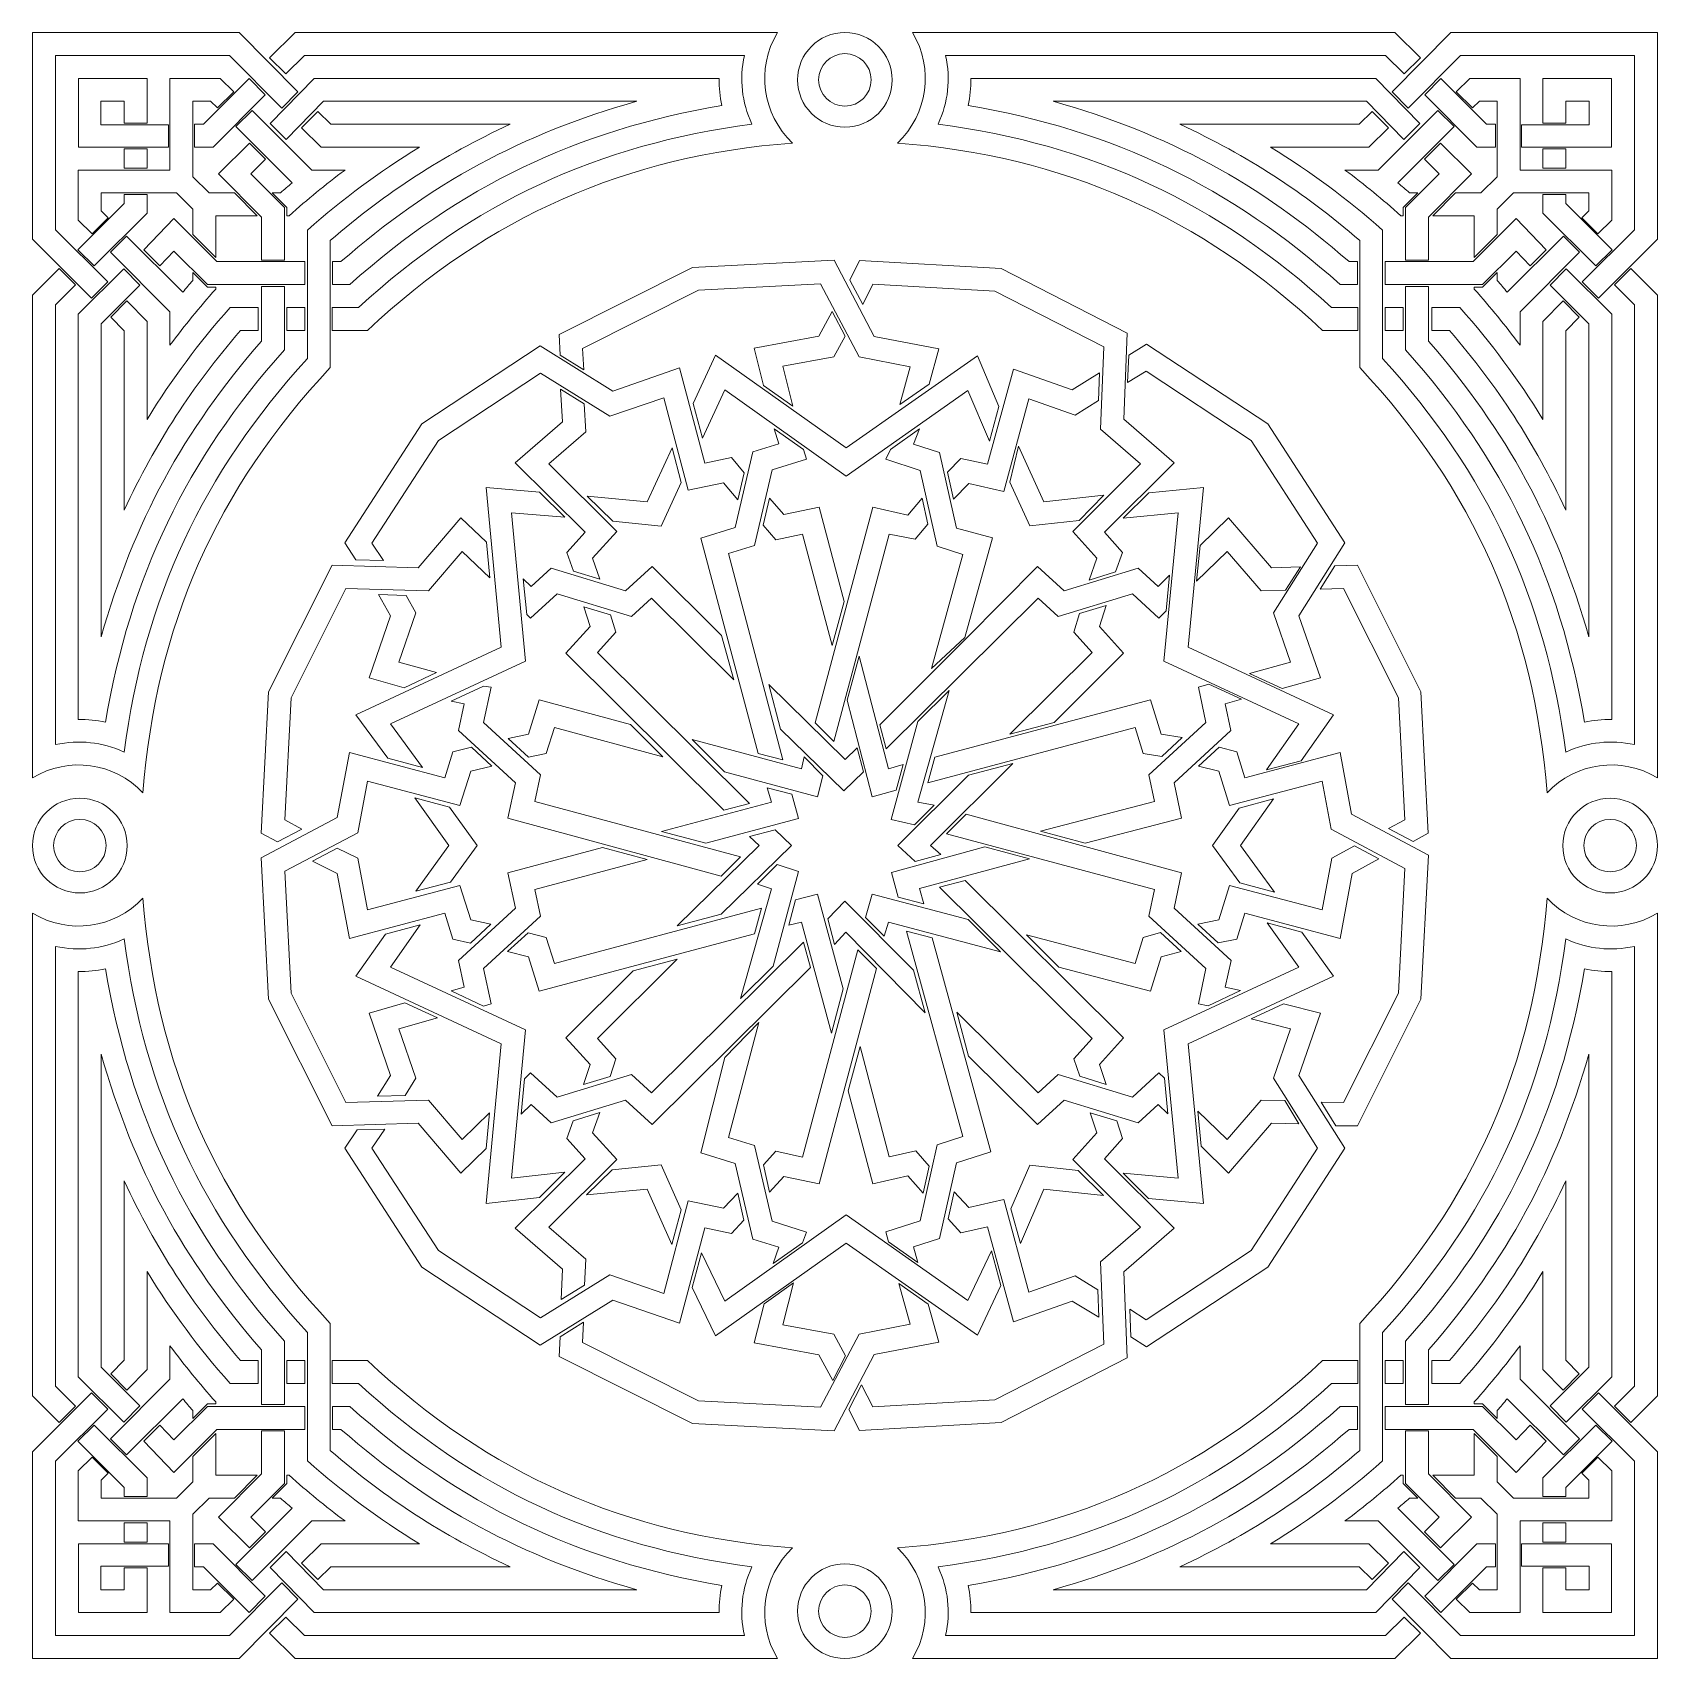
# Model space of a CAD drawing. Header units: millimetres. Extents: x 1081 to 4469, y -666 to 2723.
import ezdxf

# ---------------------------------------------------------------- set-up
doc = ezdxf.new("R2010")
doc.units = ezdxf.units.MM
doc.header["$MEASUREMENT"] = 0
doc.layers.add('Layer 1', color=7, linetype='Continuous')

msp = doc.modelspace()

# ---------------------------------------------------------------- linework, layer by layer
at = {"layer": 'Layer 1', "color": 250, "lineweight": 9}
for points, knots in [([(1492.3947, 2675.0628), (1492.3947, 2675.0628), (1492.3947, 2675.0628), (1492.3947, 2675.0628), (1492.3947, 2675.0628), (1492.3947, 2675.0628), (1601.0814, 2565.2874), (1601.0814, 2565.2874), (1601.0814, 2565.2874), (1601.0814, 2565.2874), (1634.8479, 2599.0539), (1634.8479, 2599.0539), (1634.8479, 2599.0539), (1634.8479, 2599.0539), (1512.1747, 2722.8158), (1512.1747, 2722.8158), (1512.1747, 2722.8158), (1512.1747, 2722.8158), (1081.4786, 2722.8158), (1081.4786, 2722.8158), (1081.4786, 2722.8158), (1081.4786, 2722.8158), (1081.4786, 2292.1197), (1081.4786, 2292.1197), (1081.4786, 2292.1197), (1081.4786, 2292.1197), (1204.6411, 2169.2657), (1204.6411, 2169.2657), (1204.6411, 2169.2657), (1204.6411, 2169.2657), (1238.4076, 2203.0322), (1238.4076, 2203.0322), (1238.4076, 2203.0322), (1238.4076, 2203.0322), (1129.2316, 2311.8997), (1129.2316, 2311.8997), (1129.2316, 2311.8997), (1129.2316, 2311.8997), (1129.2316, 2675.0628), (1129.2316, 2675.0628), (1129.2316, 2675.0628), (1129.2316, 2675.0628), (1492.3947, 2675.0628), (1492.3947, 2675.0628)], [0, 0, 0, 0, 0.090909091, 0.090909091, 0.090909091, 0.090909091, 0.181818182, 0.181818182, 0.181818182, 0.181818182, 0.272727273, 0.272727273, 0.272727273, 0.272727273, 0.363636364, 0.363636364, 0.363636364, 0.363636364, 0.454545455, 0.454545455, 0.454545455, 0.454545455, 0.545454545, 0.545454545, 0.545454545, 0.545454545, 0.636363636, 0.636363636, 0.636363636, 0.636363636, 0.727272727, 0.727272727, 0.727272727, 0.727272727, 0.818181818, 0.818181818, 0.818181818, 0.818181818, 0.909090909, 0.909090909, 0.909090909, 0.909090909, 1, 1, 1, 1]), ([(1628.987, 2722.8158), (1628.987, 2722.8158), (1628.987, 2722.8158), (1628.987, 2722.8158), (1628.987, 2722.8158), (1628.987, 2722.8158), (1575.4905, 2670.1376), (1575.4905, 2670.1376), (1575.4905, 2670.1376), (1575.4905, 2670.1376), (1609.257, 2636.3712), (1609.257, 2636.3712), (1609.257, 2636.3712), (1609.257, 2636.3712), (1648.7669, 2675.0628), (1648.7669, 2675.0628), (1648.7669, 2675.0628), (1648.7669, 2675.0628), (2565.4807, 2675.0628), (2565.4807, 2675.0628), (2565.4807, 2675.0628), (2555.022, 2624.6026), (2560.0036, 2578.7483), (2581.0543, 2531.7112), (2581.0543, 2531.7112), (2260.7333, 2489.6909), (1999.2762, 2367.9228), (1760.9808, 2149.7793), (1760.9808, 2149.7793), (1760.9808, 2149.7793), (1706.3268, 2149.7793), (1706.3268, 2149.7793), (1706.3268, 2149.7793), (1706.3268, 2149.7793), (1706.3268, 2102.0263), (1706.3268, 2102.0263), (1706.3268, 2102.0263), (1706.3268, 2102.0263), (1779.7877, 2102.0263), (1779.7877, 2102.0263), (1779.7877, 2102.0263), (2032.8515, 2339.6256), (2319.9755, 2466.114), (2666.0964, 2492.4772), (2666.0964, 2492.4772), (2602.29, 2553.4237), (2589.473, 2646.9506), (2634.5308, 2722.8158), (2634.5308, 2722.8158), (2634.5308, 2722.8158), (1628.987, 2722.8158), (1628.987, 2722.8158)], [0, 0, 0, 0, 0.076923077, 0.076923077, 0.076923077, 0.076923077, 0.153846154, 0.153846154, 0.153846154, 0.153846154, 0.230769231, 0.230769231, 0.230769231, 0.230769231, 0.307692308, 0.307692308, 0.307692308, 0.307692308, 0.384615385, 0.384615385, 0.384615385, 0.384615385, 0.461538462, 0.461538462, 0.461538462, 0.461538462, 0.538461538, 0.538461538, 0.538461538, 0.538461538, 0.615384615, 0.615384615, 0.615384615, 0.615384615, 0.692307692, 0.692307692, 0.692307692, 0.692307692, 0.769230769, 0.769230769, 0.769230769, 0.769230769, 0.846153846, 0.846153846, 0.846153846, 0.846153846, 0.923076923, 0.923076923, 0.923076923, 0.923076923, 1, 1, 1, 1]), ([(2775.0542, 2722.8158), (2775.0542, 2722.8158), (2775.0542, 2722.8158), (2775.0542, 2722.8158), (2775.0542, 2722.8158), (2720.5529, 2722.8158), (2676.3708, 2678.6337), (2676.3708, 2624.1323), (2676.3708, 2624.1323), (2676.3708, 2569.6309), (2720.5529, 2525.4488), (2775.0542, 2525.4488), (2775.0542, 2525.4488), (2829.5556, 2525.4488), (2873.7377, 2569.6309), (2873.7377, 2624.1323), (2873.7377, 2624.1323), (2873.7377, 2678.6337), (2829.5556, 2722.8158), (2775.0542, 2722.8158)], [0, 0, 0, 0, 0.2, 0.2, 0.2, 0.2, 0.4, 0.4, 0.4, 0.4, 0.6, 0.6, 0.6, 0.6, 0.8, 0.8, 0.8, 0.8, 1, 1, 1, 1]), ([(3921.6151, 2722.8158), (3921.6151, 2722.8158), (3921.6151, 2722.8158), (3921.6151, 2722.8158), (3921.6151, 2722.8158), (3921.6151, 2722.8158), (2916.0713, 2722.8158), (2916.0713, 2722.8158), (2916.0713, 2722.8158), (2961.129, 2646.9506), (2948.3121, 2553.4237), (2884.5057, 2492.4772), (2884.5057, 2492.4772), (3230.6266, 2466.114), (3517.7506, 2339.6256), (3770.8144, 2102.0263), (3770.8144, 2102.0263), (3770.8144, 2102.0263), (3844.2753, 2102.0263), (3844.2753, 2102.0263), (3844.2753, 2102.0263), (3844.2753, 2102.0263), (3844.2753, 2149.7793), (3844.2753, 2149.7793), (3844.2753, 2149.7793), (3844.2753, 2149.7793), (3789.6213, 2149.7793), (3789.6213, 2149.7793), (3789.6213, 2149.7793), (3551.3259, 2367.9228), (3289.8688, 2489.6909), (2969.5478, 2531.7112), (2969.5478, 2531.7112), (2990.5985, 2578.7483), (2995.58, 2624.6026), (2985.1214, 2675.0628), (2985.1214, 2675.0628), (2985.1214, 2675.0628), (3901.8351, 2675.0628), (3901.8351, 2675.0628), (3901.8351, 2675.0628), (3901.8351, 2675.0628), (3941.3451, 2636.3712), (3941.3451, 2636.3712), (3941.3451, 2636.3712), (3941.3451, 2636.3712), (3975.1116, 2670.1376), (3975.1116, 2670.1376), (3975.1116, 2670.1376), (3975.1116, 2670.1376), (3921.6151, 2722.8158), (3921.6151, 2722.8158)], [0, 0, 0, 0, 0.076923077, 0.076923077, 0.076923077, 0.076923077, 0.153846154, 0.153846154, 0.153846154, 0.153846154, 0.230769231, 0.230769231, 0.230769231, 0.230769231, 0.307692308, 0.307692308, 0.307692308, 0.307692308, 0.384615385, 0.384615385, 0.384615385, 0.384615385, 0.461538462, 0.461538462, 0.461538462, 0.461538462, 0.538461538, 0.538461538, 0.538461538, 0.538461538, 0.615384615, 0.615384615, 0.615384615, 0.615384615, 0.692307692, 0.692307692, 0.692307692, 0.692307692, 0.769230769, 0.769230769, 0.769230769, 0.769230769, 0.846153846, 0.846153846, 0.846153846, 0.846153846, 0.923076923, 0.923076923, 0.923076923, 0.923076923, 1, 1, 1, 1]), ([(4058.2074, 2675.0628), (4058.2074, 2675.0628), (4058.2074, 2675.0628), (4058.2074, 2675.0628), (4058.2074, 2675.0628), (4058.2074, 2675.0628), (4421.3705, 2675.0628), (4421.3705, 2675.0628), (4421.3705, 2675.0628), (4421.3705, 2675.0628), (4421.3705, 2311.8997), (4421.3705, 2311.8997), (4421.3705, 2311.8997), (4421.3705, 2311.8997), (4312.1945, 2203.0322), (4312.1945, 2203.0322), (4312.1945, 2203.0322), (4312.1945, 2203.0322), (4345.9609, 2169.2657), (4345.9609, 2169.2657), (4345.9609, 2169.2657), (4345.9609, 2169.2657), (4469.1235, 2292.1197), (4469.1235, 2292.1197), (4469.1235, 2292.1197), (4469.1235, 2292.1197), (4469.1235, 2722.8158), (4469.1235, 2722.8158), (4469.1235, 2722.8158), (4469.1235, 2722.8158), (4038.4274, 2722.8158), (4038.4274, 2722.8158), (4038.4274, 2722.8158), (4038.4274, 2722.8158), (3915.7542, 2599.0539), (3915.7542, 2599.0539), (3915.7542, 2599.0539), (3915.7542, 2599.0539), (3949.5207, 2565.2874), (3949.5207, 2565.2874), (3949.5207, 2565.2874), (3949.5207, 2565.2874), (4058.2074, 2675.0628), (4058.2074, 2675.0628)], [0, 0, 0, 0, 0.090909091, 0.090909091, 0.090909091, 0.090909091, 0.181818182, 0.181818182, 0.181818182, 0.181818182, 0.272727273, 0.272727273, 0.272727273, 0.272727273, 0.363636364, 0.363636364, 0.363636364, 0.363636364, 0.454545455, 0.454545455, 0.454545455, 0.454545455, 0.545454545, 0.545454545, 0.545454545, 0.545454545, 0.636363636, 0.636363636, 0.636363636, 0.636363636, 0.727272727, 0.727272727, 0.727272727, 0.727272727, 0.818181818, 0.818181818, 0.818181818, 0.818181818, 0.909090909, 0.909090909, 0.909090909, 0.909090909, 1, 1, 1, 1]), ([(2720.3742, 2624.1323), (2720.3742, 2624.1323), (2720.3742, 2624.1323), (2720.3742, 2624.1323), (2720.3742, 2624.1323), (2720.3742, 2593.9338), (2744.8557, 2569.4523), (2775.0542, 2569.4523), (2775.0542, 2569.4523), (2805.2528, 2569.4523), (2829.7343, 2593.9338), (2829.7343, 2624.1323), (2829.7343, 2624.1323), (2829.7343, 2654.3308), (2805.2528, 2678.8124), (2775.0542, 2678.8124), (2775.0542, 2678.8124), (2744.8557, 2678.8124), (2720.3742, 2654.3308), (2720.3742, 2624.1323)], [0, 0, 0, 0, 0.2, 0.2, 0.2, 0.2, 0.4, 0.4, 0.4, 0.4, 0.6, 0.6, 0.6, 0.6, 0.8, 0.8, 0.8, 0.8, 1, 1, 1, 1]), ([(1367.9968, 2627.3097), (1367.9968, 2627.3097), (1367.9968, 2627.3097), (1367.9968, 2627.3097), (1367.9968, 2627.3097), (1367.9968, 2627.3097), (1367.9968, 2436.2976), (1367.9968, 2436.2976), (1367.9968, 2436.2976), (1367.9968, 2436.2976), (1176.9847, 2436.2976), (1176.9847, 2436.2976), (1176.9847, 2436.2976), (1176.9847, 2436.2976), (1176.9847, 2331.6796), (1176.9847, 2331.6796), (1176.9847, 2331.6796), (1176.9847, 2331.6796), (1205.5659, 2302.93), (1205.5659, 2302.93), (1205.5659, 2302.93), (1205.5659, 2302.93), (1239.3324, 2336.6965), (1239.3324, 2336.6965), (1239.3324, 2336.6965), (1239.3324, 2336.6965), (1224.7377, 2351.4596), (1224.7377, 2351.4596), (1224.7377, 2351.4596), (1224.7377, 2351.4596), (1224.7377, 2388.5445), (1224.7377, 2388.5445), (1224.7377, 2388.5445), (1224.7377, 2388.5445), (1381.9834, 2388.5445), (1381.9834, 2388.5445), (1381.9834, 2388.5445), (1381.9834, 2388.5445), (1415.7498, 2354.778), (1415.7498, 2354.778), (1415.7498, 2354.778), (1415.7498, 2354.778), (1415.7498, 2301.5739), (1415.7498, 2301.5739), (1415.7498, 2301.5739), (1415.7498, 2301.5739), (1463.5029, 2253.8208), (1463.5029, 2253.8208), (1463.5029, 2253.8208), (1463.5029, 2253.8208), (1463.5029, 2341.0607), (1463.5029, 2341.0607), (1463.5029, 2341.0607), (1463.5029, 2341.0607), (1550.0716, 2341.0607), (1550.0716, 2341.0607), (1550.0716, 2341.0607), (1550.0716, 2341.0607), (1502.3186, 2388.8138), (1502.3186, 2388.8138), (1502.3186, 2388.8138), (1502.3186, 2388.8138), (1449.5164, 2388.8138), (1449.5164, 2388.8138), (1449.5164, 2388.8138), (1449.5164, 2388.8138), (1415.7498, 2422.311), (1415.7498, 2422.311), (1415.7498, 2422.311), (1415.7498, 2422.311), (1415.7498, 2579.5567), (1415.7498, 2579.5567), (1415.7498, 2579.5567), (1415.7498, 2579.5567), (1452.8348, 2579.5567), (1452.8348, 2579.5567), (1452.8348, 2579.5567), (1452.8348, 2579.5567), (1467.2252, 2565.5775), (1467.2252, 2565.5775), (1467.2252, 2565.5775), (1467.2252, 2565.5775), (1500.9917, 2599.344), (1500.9917, 2599.344), (1500.9917, 2599.344), (1500.9917, 2599.344), (1472.6147, 2627.3097), (1472.6147, 2627.3097), (1472.6147, 2627.3097), (1472.6147, 2627.3097), (1367.9968, 2627.3097), (1367.9968, 2627.3097)], [0, 0, 0, 0, 0.043478261, 0.043478261, 0.043478261, 0.043478261, 0.086956522, 0.086956522, 0.086956522, 0.086956522, 0.130434783, 0.130434783, 0.130434783, 0.130434783, 0.173913043, 0.173913043, 0.173913043, 0.173913043, 0.217391304, 0.217391304, 0.217391304, 0.217391304, 0.260869565, 0.260869565, 0.260869565, 0.260869565, 0.304347826, 0.304347826, 0.304347826, 0.304347826, 0.347826087, 0.347826087, 0.347826087, 0.347826087, 0.391304348, 0.391304348, 0.391304348, 0.391304348, 0.434782609, 0.434782609, 0.434782609, 0.434782609, 0.47826087, 0.47826087, 0.47826087, 0.47826087, 0.52173913, 0.52173913, 0.52173913, 0.52173913, 0.565217391, 0.565217391, 0.565217391, 0.565217391, 0.608695652, 0.608695652, 0.608695652, 0.608695652, 0.652173913, 0.652173913, 0.652173913, 0.652173913, 0.695652174, 0.695652174, 0.695652174, 0.695652174, 0.739130435, 0.739130435, 0.739130435, 0.739130435, 0.782608696, 0.782608696, 0.782608696, 0.782608696, 0.826086957, 0.826086957, 0.826086957, 0.826086957, 0.869565217, 0.869565217, 0.869565217, 0.869565217, 0.913043478, 0.913043478, 0.913043478, 0.913043478, 0.956521739, 0.956521739, 0.956521739, 0.956521739, 1, 1, 1, 1]), ([(1320.2438, 2534.1511), (1320.2438, 2534.1511), (1320.2438, 2534.1511), (1320.2438, 2534.1511), (1320.2438, 2534.1511), (1320.2438, 2534.1511), (1320.2438, 2627.3097), (1320.2438, 2627.3097), (1320.2438, 2627.3097), (1320.2438, 2627.3097), (1177.1508, 2627.3097), (1177.1508, 2627.3097), (1177.1508, 2627.3097), (1177.1508, 2627.3097), (1177.1508, 2483.8837), (1177.1508, 2483.8837), (1177.1508, 2483.8837), (1177.1508, 2483.8837), (1364.7534, 2483.8837), (1364.7534, 2483.8837), (1364.7534, 2483.8837), (1364.7534, 2483.8837), (1364.7534, 2530.3835), (1364.7534, 2530.3835), (1364.7534, 2530.3835), (1364.7534, 2530.3835), (1223.595, 2530.3835), (1223.595, 2530.3835), (1223.595, 2530.3835), (1223.595, 2530.3835), (1223.595, 2579.5567), (1223.595, 2579.5567), (1223.595, 2579.5567), (1223.595, 2579.5567), (1272.4907, 2579.5567), (1272.4907, 2579.5567), (1272.4907, 2579.5567), (1272.4907, 2579.5567), (1272.4907, 2534.1511), (1272.4907, 2534.1511), (1272.4907, 2534.1511), (1272.4907, 2534.1511), (1320.2438, 2534.1511), (1320.2438, 2534.1511)], [0, 0, 0, 0, 0.090909091, 0.090909091, 0.090909091, 0.090909091, 0.181818182, 0.181818182, 0.181818182, 0.181818182, 0.272727273, 0.272727273, 0.272727273, 0.272727273, 0.363636364, 0.363636364, 0.363636364, 0.363636364, 0.454545455, 0.454545455, 0.454545455, 0.454545455, 0.545454545, 0.545454545, 0.545454545, 0.545454545, 0.636363636, 0.636363636, 0.636363636, 0.636363636, 0.727272727, 0.727272727, 0.727272727, 0.727272727, 0.818181818, 0.818181818, 0.818181818, 0.818181818, 0.909090909, 0.909090909, 0.909090909, 0.909090909, 1, 1, 1, 1]), ([(1533.0041, 2626.8329), (1533.0041, 2626.8329), (1533.0041, 2626.8329), (1533.0041, 2626.8329), (1533.0041, 2626.8329), (1533.0041, 2626.8329), (1437.9748, 2531.8037), (1437.9748, 2531.8037), (1437.9748, 2531.8037), (1437.9748, 2531.8037), (1419.2592, 2531.8037), (1419.2592, 2531.8037), (1419.2592, 2531.8037), (1419.2592, 2531.8037), (1419.2592, 2484.0506), (1419.2592, 2484.0506), (1419.2592, 2484.0506), (1419.2592, 2484.0506), (1457.7548, 2484.0506), (1457.7548, 2484.0506), (1457.7548, 2484.0506), (1457.7548, 2484.0506), (1566.7706, 2593.0664), (1566.7706, 2593.0664), (1566.7706, 2593.0664), (1566.7706, 2593.0664), (1533.0041, 2626.8329), (1533.0041, 2626.8329)], [0, 0, 0, 0, 0.142857143, 0.142857143, 0.142857143, 0.142857143, 0.285714286, 0.285714286, 0.285714286, 0.285714286, 0.428571429, 0.428571429, 0.428571429, 0.428571429, 0.571428571, 0.571428571, 0.571428571, 0.571428571, 0.714285714, 0.714285714, 0.714285714, 0.714285714, 0.857142857, 0.857142857, 0.857142857, 0.857142857, 1, 1, 1, 1]), ([(1668.5469, 2627.3097), (1668.5469, 2627.3097), (1668.5469, 2627.3097), (1668.5469, 2627.3097), (1668.5469, 2627.3097), (1668.5469, 2627.3097), (1576.7625, 2533.4648), (1576.7625, 2533.4648), (1576.7625, 2533.4648), (1576.7625, 2533.4648), (1610.529, 2499.6983), (1610.529, 2499.6983), (1610.529, 2499.6983), (1610.529, 2499.6983), (1688.3268, 2579.5567), (1688.3268, 2579.5567), (1688.3268, 2579.5567), (1688.3268, 2579.5567), (2341.1478, 2579.5567), (2341.1478, 2579.5567), (2341.1478, 2579.5567), (2101.9166, 2511.8651), (1911.8082, 2408.8071), (1724.5265, 2245.2854), (1724.5265, 2245.2854), (1724.5265, 2245.2854), (1706.6074, 2245.2854), (1706.6074, 2245.2854), (1706.6074, 2245.2854), (1706.6074, 2245.2854), (1706.6074, 2197.5324), (1706.6074, 2197.5324), (1706.6074, 2197.5324), (1706.6074, 2197.5324), (1742.6702, 2197.5324), (1742.6702, 2197.5324), (1742.6702, 2197.5324), (1971.4066, 2401.9043), (2216.1763, 2519.5777), (2518.644, 2570.5832), (2518.644, 2570.5832), (2514.5949, 2590.2533), (2512.8608, 2607.2272), (2512.8486, 2627.3097), (2512.8486, 2627.3097), (2512.8486, 2627.3097), (1668.5469, 2627.3097), (1668.5469, 2627.3097)], [0, 0, 0, 0, 0.083333333, 0.083333333, 0.083333333, 0.083333333, 0.166666667, 0.166666667, 0.166666667, 0.166666667, 0.25, 0.25, 0.25, 0.25, 0.333333333, 0.333333333, 0.333333333, 0.333333333, 0.416666667, 0.416666667, 0.416666667, 0.416666667, 0.5, 0.5, 0.5, 0.5, 0.583333333, 0.583333333, 0.583333333, 0.583333333, 0.666666667, 0.666666667, 0.666666667, 0.666666667, 0.75, 0.75, 0.75, 0.75, 0.833333333, 0.833333333, 0.833333333, 0.833333333, 0.916666667, 0.916666667, 0.916666667, 0.916666667, 1, 1, 1, 1]), ([(3882.0552, 2627.3097), (3882.0552, 2627.3097), (3882.0552, 2627.3097), (3882.0552, 2627.3097), (3882.0552, 2627.3097), (3882.0552, 2627.3097), (3037.7535, 2627.3097), (3037.7535, 2627.3097), (3037.7535, 2627.3097), (3037.7414, 2607.2272), (3036.0072, 2590.2533), (3031.9581, 2570.5832), (3031.9581, 2570.5832), (3334.4258, 2519.5777), (3579.1954, 2401.9043), (3807.9319, 2197.5324), (3807.9319, 2197.5324), (3807.9319, 2197.5324), (3843.9946, 2197.5324), (3843.9946, 2197.5324), (3843.9946, 2197.5324), (3843.9946, 2197.5324), (3843.9946, 2245.2854), (3843.9946, 2245.2854), (3843.9946, 2245.2854), (3843.9946, 2245.2854), (3826.0756, 2245.2854), (3826.0756, 2245.2854), (3826.0756, 2245.2854), (3638.7939, 2408.8071), (3448.6855, 2511.8651), (3209.4542, 2579.5567), (3209.4542, 2579.5567), (3209.4542, 2579.5567), (3862.2752, 2579.5567), (3862.2752, 2579.5567), (3862.2752, 2579.5567), (3862.2752, 2579.5567), (3940.073, 2499.6983), (3940.073, 2499.6983), (3940.073, 2499.6983), (3940.073, 2499.6983), (3973.8395, 2533.4648), (3973.8395, 2533.4648), (3973.8395, 2533.4648), (3973.8395, 2533.4648), (3882.0552, 2627.3097), (3882.0552, 2627.3097)], [0, 0, 0, 0, 0.083333333, 0.083333333, 0.083333333, 0.083333333, 0.166666667, 0.166666667, 0.166666667, 0.166666667, 0.25, 0.25, 0.25, 0.25, 0.333333333, 0.333333333, 0.333333333, 0.333333333, 0.416666667, 0.416666667, 0.416666667, 0.416666667, 0.5, 0.5, 0.5, 0.5, 0.583333333, 0.583333333, 0.583333333, 0.583333333, 0.666666667, 0.666666667, 0.666666667, 0.666666667, 0.75, 0.75, 0.75, 0.75, 0.833333333, 0.833333333, 0.833333333, 0.833333333, 0.916666667, 0.916666667, 0.916666667, 0.916666667, 1, 1, 1, 1]), ([(4017.598, 2626.8329), (4017.598, 2626.8329), (4017.598, 2626.8329), (4017.598, 2626.8329), (4017.598, 2626.8329), (4017.598, 2626.8329), (3983.8315, 2593.0664), (3983.8315, 2593.0664), (3983.8315, 2593.0664), (3983.8315, 2593.0664), (4092.8473, 2484.0506), (4092.8473, 2484.0506), (4092.8473, 2484.0506), (4092.8473, 2484.0506), (4131.3429, 2484.0506), (4131.3429, 2484.0506), (4131.3429, 2484.0506), (4131.3429, 2484.0506), (4131.3429, 2531.8037), (4131.3429, 2531.8037), (4131.3429, 2531.8037), (4131.3429, 2531.8037), (4112.6273, 2531.8037), (4112.6273, 2531.8037), (4112.6273, 2531.8037), (4112.6273, 2531.8037), (4017.598, 2626.8329), (4017.598, 2626.8329)], [0, 0, 0, 0, 0.142857143, 0.142857143, 0.142857143, 0.142857143, 0.285714286, 0.285714286, 0.285714286, 0.285714286, 0.428571429, 0.428571429, 0.428571429, 0.428571429, 0.571428571, 0.571428571, 0.571428571, 0.571428571, 0.714285714, 0.714285714, 0.714285714, 0.714285714, 0.857142857, 0.857142857, 0.857142857, 0.857142857, 1, 1, 1, 1]), ([(4182.6053, 2627.3097), (4182.6053, 2627.3097), (4182.6053, 2627.3097), (4182.6053, 2627.3097), (4182.6053, 2627.3097), (4182.6053, 2627.3097), (4077.9873, 2627.3097), (4077.9873, 2627.3097), (4077.9873, 2627.3097), (4077.9873, 2627.3097), (4049.6104, 2599.344), (4049.6104, 2599.344), (4049.6104, 2599.344), (4049.6104, 2599.344), (4083.3769, 2565.5775), (4083.3769, 2565.5775), (4083.3769, 2565.5775), (4083.3769, 2565.5775), (4097.7673, 2579.5567), (4097.7673, 2579.5567), (4097.7673, 2579.5567), (4097.7673, 2579.5567), (4134.8522, 2579.5567), (4134.8522, 2579.5567), (4134.8522, 2579.5567), (4134.8522, 2579.5567), (4134.8522, 2422.311), (4134.8522, 2422.311), (4134.8522, 2422.311), (4134.8522, 2422.311), (4101.0858, 2388.8138), (4101.0858, 2388.8138), (4101.0858, 2388.8138), (4101.0858, 2388.8138), (4048.2835, 2388.8138), (4048.2835, 2388.8138), (4048.2835, 2388.8138), (4048.2835, 2388.8138), (4000.5305, 2341.0607), (4000.5305, 2341.0607), (4000.5305, 2341.0607), (4000.5305, 2341.0607), (4087.0992, 2341.0607), (4087.0992, 2341.0607), (4087.0992, 2341.0607), (4087.0992, 2341.0607), (4087.0992, 2253.8208), (4087.0992, 2253.8208), (4087.0992, 2253.8208), (4087.0992, 2253.8208), (4134.8522, 2301.5739), (4134.8522, 2301.5739), (4134.8522, 2301.5739), (4134.8522, 2301.5739), (4134.8522, 2354.778), (4134.8522, 2354.778), (4134.8522, 2354.778), (4134.8522, 2354.778), (4168.6187, 2388.5445), (4168.6187, 2388.5445), (4168.6187, 2388.5445), (4168.6187, 2388.5445), (4325.8644, 2388.5445), (4325.8644, 2388.5445), (4325.8644, 2388.5445), (4325.8644, 2388.5445), (4325.8644, 2351.4596), (4325.8644, 2351.4596), (4325.8644, 2351.4596), (4325.8644, 2351.4596), (4311.2697, 2336.6965), (4311.2697, 2336.6965), (4311.2697, 2336.6965), (4311.2697, 2336.6965), (4345.0362, 2302.93), (4345.0362, 2302.93), (4345.0362, 2302.93), (4345.0362, 2302.93), (4373.6175, 2331.6796), (4373.6175, 2331.6796), (4373.6175, 2331.6796), (4373.6175, 2331.6796), (4373.6175, 2436.2976), (4373.6175, 2436.2976), (4373.6175, 2436.2976), (4373.6175, 2436.2976), (4182.6053, 2436.2976), (4182.6053, 2436.2976), (4182.6053, 2436.2976), (4182.6053, 2436.2976), (4182.6053, 2627.3097), (4182.6053, 2627.3097)], [0, 0, 0, 0, 0.043478261, 0.043478261, 0.043478261, 0.043478261, 0.086956522, 0.086956522, 0.086956522, 0.086956522, 0.130434783, 0.130434783, 0.130434783, 0.130434783, 0.173913043, 0.173913043, 0.173913043, 0.173913043, 0.217391304, 0.217391304, 0.217391304, 0.217391304, 0.260869565, 0.260869565, 0.260869565, 0.260869565, 0.304347826, 0.304347826, 0.304347826, 0.304347826, 0.347826087, 0.347826087, 0.347826087, 0.347826087, 0.391304348, 0.391304348, 0.391304348, 0.391304348, 0.434782609, 0.434782609, 0.434782609, 0.434782609, 0.47826087, 0.47826087, 0.47826087, 0.47826087, 0.52173913, 0.52173913, 0.52173913, 0.52173913, 0.565217391, 0.565217391, 0.565217391, 0.565217391, 0.608695652, 0.608695652, 0.608695652, 0.608695652, 0.652173913, 0.652173913, 0.652173913, 0.652173913, 0.695652174, 0.695652174, 0.695652174, 0.695652174, 0.739130435, 0.739130435, 0.739130435, 0.739130435, 0.782608696, 0.782608696, 0.782608696, 0.782608696, 0.826086957, 0.826086957, 0.826086957, 0.826086957, 0.869565217, 0.869565217, 0.869565217, 0.869565217, 0.913043478, 0.913043478, 0.913043478, 0.913043478, 0.956521739, 0.956521739, 0.956521739, 0.956521739, 1, 1, 1, 1]), ([(4230.3583, 2534.1511), (4230.3583, 2534.1511), (4230.3583, 2534.1511), (4230.3583, 2534.1511), (4230.3583, 2534.1511), (4230.3583, 2534.1511), (4278.1114, 2534.1511), (4278.1114, 2534.1511), (4278.1114, 2534.1511), (4278.1114, 2534.1511), (4278.1114, 2579.5567), (4278.1114, 2579.5567), (4278.1114, 2579.5567), (4278.1114, 2579.5567), (4327.007, 2579.5567), (4327.007, 2579.5567), (4327.007, 2579.5567), (4327.007, 2579.5567), (4327.007, 2530.3835), (4327.007, 2530.3835), (4327.007, 2530.3835), (4327.007, 2530.3835), (4185.8487, 2530.3835), (4185.8487, 2530.3835), (4185.8487, 2530.3835), (4185.8487, 2530.3835), (4185.8487, 2483.8837), (4185.8487, 2483.8837), (4185.8487, 2483.8837), (4185.8487, 2483.8837), (4373.4513, 2483.8837), (4373.4513, 2483.8837), (4373.4513, 2483.8837), (4373.4513, 2483.8837), (4373.4513, 2627.3097), (4373.4513, 2627.3097), (4373.4513, 2627.3097), (4373.4513, 2627.3097), (4230.3583, 2627.3097), (4230.3583, 2627.3097), (4230.3583, 2627.3097), (4230.3583, 2627.3097), (4230.3583, 2534.1511), (4230.3583, 2534.1511)], [0, 0, 0, 0, 0.090909091, 0.090909091, 0.090909091, 0.090909091, 0.181818182, 0.181818182, 0.181818182, 0.181818182, 0.272727273, 0.272727273, 0.272727273, 0.272727273, 0.363636364, 0.363636364, 0.363636364, 0.363636364, 0.454545455, 0.454545455, 0.454545455, 0.454545455, 0.545454545, 0.545454545, 0.545454545, 0.545454545, 0.636363636, 0.636363636, 0.636363636, 0.636363636, 0.727272727, 0.727272727, 0.727272727, 0.727272727, 0.818181818, 0.818181818, 0.818181818, 0.818181818, 0.909090909, 0.909090909, 0.909090909, 0.909090909, 1, 1, 1, 1]), ([(1642.235, 2524.1922), (1642.235, 2524.1922), (1642.235, 2524.1922), (1642.235, 2524.1922), (1642.235, 2524.1922), (1642.235, 2524.1922), (1683.4069, 2484.0506), (1683.4069, 2484.0506), (1683.4069, 2484.0506), (1683.4069, 2484.0506), (1888.2771, 2484.0506), (1888.2771, 2484.0506), (1888.2771, 2484.0506), (1801.0614, 2430.3843), (1731.2717, 2378.6914), (1654.5151, 2310.9045), (1654.5151, 2310.9045), (1654.5151, 2310.9045), (1654.5151, 2149.7793), (1654.5151, 2149.7793), (1654.5151, 2149.7793), (1654.5151, 2149.7793), (1654.5151, 2043.3136), (1654.5151, 2043.3136), (1654.5151, 2043.3136), (1436.3716, 1805.0182), (1314.6035, 1543.5611), (1272.5832, 1223.2401), (1272.5832, 1223.2401), (1225.5461, 1244.2908), (1179.6918, 1249.2723), (1129.2316, 1238.8137), (1129.2316, 1238.8137), (1129.2316, 1238.8137), (1129.2316, 2155.5274), (1129.2316, 2155.5274), (1129.2316, 2155.5274), (1129.2316, 2155.5274), (1171.0175, 2197.3134), (1171.0175, 2197.3134), (1171.0175, 2197.3134), (1171.0175, 2197.3134), (1137.251, 2231.0799), (1137.251, 2231.0799), (1137.251, 2231.0799), (1137.251, 2231.0799), (1081.4786, 2175.3074), (1081.4786, 2175.3074), (1081.4786, 2175.3074), (1081.4786, 2175.3074), (1081.4786, 1169.7636), (1081.4786, 1169.7636), (1081.4786, 1169.7636), (1157.3438, 1214.8213), (1250.8708, 1202.0044), (1311.8172, 1138.198), (1311.8172, 1138.198), (1338.1804, 1484.3189), (1464.6688, 1771.4428), (1702.2681, 2024.5067), (1702.2681, 2024.5067), (1702.2681, 2024.5067), (1702.2681, 2289.12), (1702.2681, 2289.12), (1702.2681, 2289.12), (1821.6666, 2391.8397), (1934.5718, 2464.9257), (2077.1716, 2531.8037), (2077.1716, 2531.8037), (2077.1716, 2531.8037), (1703.1868, 2531.8037), (1703.1868, 2531.8037), (1703.1868, 2531.8037), (1703.1868, 2531.8037), (1676.0015, 2557.9587), (1676.0015, 2557.9587), (1676.0015, 2557.9587), (1676.0015, 2557.9587), (1642.235, 2524.1922), (1642.235, 2524.1922)], [0, 0, 0, 0, 0.05, 0.05, 0.05, 0.05, 0.1, 0.1, 0.1, 0.1, 0.15, 0.15, 0.15, 0.15, 0.2, 0.2, 0.2, 0.2, 0.25, 0.25, 0.25, 0.25, 0.3, 0.3, 0.3, 0.3, 0.35, 0.35, 0.35, 0.35, 0.4, 0.4, 0.4, 0.4, 0.45, 0.45, 0.45, 0.45, 0.5, 0.5, 0.5, 0.5, 0.55, 0.55, 0.55, 0.55, 0.6, 0.6, 0.6, 0.6, 0.65, 0.65, 0.65, 0.65, 0.7, 0.7, 0.7, 0.7, 0.75, 0.75, 0.75, 0.75, 0.8, 0.8, 0.8, 0.8, 0.85, 0.85, 0.85, 0.85, 0.9, 0.9, 0.9, 0.9, 0.95, 0.95, 0.95, 0.95, 1, 1, 1, 1]), ([(1505.5151, 2526.8763), (1505.5151, 2526.8763), (1505.5151, 2526.8763), (1505.5151, 2526.8763), (1505.5151, 2526.8763), (1505.5151, 2526.8763), (1622.7577, 2409.6338), (1622.7577, 2409.6338), (1622.7577, 2409.6338), (1614.0513, 2402.2974), (1606.7572, 2396.0372), (1598.1849, 2388.5445), (1598.1849, 2388.5445), (1598.1849, 2388.5445), (1581.1607, 2388.5445), (1581.1607, 2388.5445), (1581.1607, 2388.5445), (1581.1607, 2388.5445), (1611.6088, 2358.0965), (1611.6088, 2358.0965), (1611.6088, 2358.0965), (1611.6088, 2358.0965), (1611.6088, 2340.7915), (1611.6088, 2340.7915), (1611.6088, 2340.7915), (1611.6088, 2340.7915), (1616.2515, 2340.7915), (1616.2515, 2340.7915), (1616.2515, 2340.7915), (1655.8552, 2376.1286), (1690.5902, 2404.5187), (1733.1022, 2436.2976), (1733.1022, 2436.2976), (1733.1022, 2436.2976), (1663.6269, 2436.2976), (1663.6269, 2436.2976), (1663.6269, 2436.2976), (1663.6269, 2436.2976), (1539.2817, 2560.6428), (1539.2817, 2560.6428), (1539.2817, 2560.6428), (1539.2817, 2560.6428), (1505.5151, 2526.8763), (1505.5151, 2526.8763)], [0, 0, 0, 0, 0.090909091, 0.090909091, 0.090909091, 0.090909091, 0.181818182, 0.181818182, 0.181818182, 0.181818182, 0.272727273, 0.272727273, 0.272727273, 0.272727273, 0.363636364, 0.363636364, 0.363636364, 0.363636364, 0.454545455, 0.454545455, 0.454545455, 0.454545455, 0.545454545, 0.545454545, 0.545454545, 0.545454545, 0.636363636, 0.636363636, 0.636363636, 0.636363636, 0.727272727, 0.727272727, 0.727272727, 0.727272727, 0.818181818, 0.818181818, 0.818181818, 0.818181818, 0.909090909, 0.909090909, 0.909090909, 0.909090909, 1, 1, 1, 1]), ([(3908.3671, 2524.1922), (3908.3671, 2524.1922), (3908.3671, 2524.1922), (3908.3671, 2524.1922), (3908.3671, 2524.1922), (3908.3671, 2524.1922), (3874.6006, 2557.9587), (3874.6006, 2557.9587), (3874.6006, 2557.9587), (3874.6006, 2557.9587), (3847.4153, 2531.8037), (3847.4153, 2531.8037), (3847.4153, 2531.8037), (3847.4153, 2531.8037), (3473.4305, 2531.8037), (3473.4305, 2531.8037), (3473.4305, 2531.8037), (3616.0303, 2464.9257), (3728.9354, 2391.8397), (3848.334, 2289.12), (3848.334, 2289.12), (3848.334, 2289.12), (3848.334, 2024.5067), (3848.334, 2024.5067), (3848.334, 2024.5067), (4085.9333, 1771.4428), (4212.4217, 1484.3189), (4238.7849, 1138.198), (4238.7849, 1138.198), (4299.7314, 1202.0044), (4393.2583, 1214.8213), (4469.1235, 1169.7636), (4469.1235, 1169.7636), (4469.1235, 1169.7636), (4469.1235, 2175.3074), (4469.1235, 2175.3074), (4469.1235, 2175.3074), (4469.1235, 2175.3074), (4413.3511, 2231.0799), (4413.3511, 2231.0799), (4413.3511, 2231.0799), (4413.3511, 2231.0799), (4379.5846, 2197.3134), (4379.5846, 2197.3134), (4379.5846, 2197.3134), (4379.5846, 2197.3134), (4421.3705, 2155.5274), (4421.3705, 2155.5274), (4421.3705, 2155.5274), (4421.3705, 2155.5274), (4421.3705, 1238.8137), (4421.3705, 1238.8137), (4421.3705, 1238.8137), (4370.9103, 1249.2723), (4325.056, 1244.2908), (4278.0189, 1223.2401), (4278.0189, 1223.2401), (4235.9986, 1543.5611), (4114.2305, 1805.0182), (3896.087, 2043.3136), (3896.087, 2043.3136), (3896.087, 2043.3136), (3896.087, 2149.7793), (3896.087, 2149.7793), (3896.087, 2149.7793), (3896.087, 2149.7793), (3896.087, 2310.9045), (3896.087, 2310.9045), (3896.087, 2310.9045), (3819.3304, 2378.6914), (3749.5407, 2430.3843), (3662.3251, 2484.0506), (3662.3251, 2484.0506), (3662.3251, 2484.0506), (3867.1952, 2484.0506), (3867.1952, 2484.0506), (3867.1952, 2484.0506), (3867.1952, 2484.0506), (3908.3671, 2524.1922), (3908.3671, 2524.1922)], [0, 0, 0, 0, 0.05, 0.05, 0.05, 0.05, 0.1, 0.1, 0.1, 0.1, 0.15, 0.15, 0.15, 0.15, 0.2, 0.2, 0.2, 0.2, 0.25, 0.25, 0.25, 0.25, 0.3, 0.3, 0.3, 0.3, 0.35, 0.35, 0.35, 0.35, 0.4, 0.4, 0.4, 0.4, 0.45, 0.45, 0.45, 0.45, 0.5, 0.5, 0.5, 0.5, 0.55, 0.55, 0.55, 0.55, 0.6, 0.6, 0.6, 0.6, 0.65, 0.65, 0.65, 0.65, 0.7, 0.7, 0.7, 0.7, 0.75, 0.75, 0.75, 0.75, 0.8, 0.8, 0.8, 0.8, 0.85, 0.85, 0.85, 0.85, 0.9, 0.9, 0.9, 0.9, 0.95, 0.95, 0.95, 0.95, 1, 1, 1, 1]), ([(4045.0869, 2526.8763), (4045.0869, 2526.8763), (4045.0869, 2526.8763), (4045.0869, 2526.8763), (4045.0869, 2526.8763), (4045.0869, 2526.8763), (4011.3204, 2560.6428), (4011.3204, 2560.6428), (4011.3204, 2560.6428), (4011.3204, 2560.6428), (3886.9752, 2436.2976), (3886.9752, 2436.2976), (3886.9752, 2436.2976), (3886.9752, 2436.2976), (3817.4999, 2436.2976), (3817.4999, 2436.2976), (3817.4999, 2436.2976), (3860.0119, 2404.5187), (3894.7469, 2376.1286), (3934.3506, 2340.7915), (3934.3506, 2340.7915), (3934.3506, 2340.7915), (3938.9933, 2340.7915), (3938.9933, 2340.7915), (3938.9933, 2340.7915), (3938.9933, 2340.7915), (3938.9933, 2358.0965), (3938.9933, 2358.0965), (3938.9933, 2358.0965), (3938.9933, 2358.0965), (3969.4414, 2388.5445), (3969.4414, 2388.5445), (3969.4414, 2388.5445), (3969.4414, 2388.5445), (3952.4172, 2388.5445), (3952.4172, 2388.5445), (3952.4172, 2388.5445), (3943.8449, 2396.0372), (3936.5508, 2402.2974), (3927.8445, 2409.6338), (3927.8445, 2409.6338), (3927.8445, 2409.6338), (4045.0869, 2526.8763), (4045.0869, 2526.8763)], [0, 0, 0, 0, 0.090909091, 0.090909091, 0.090909091, 0.090909091, 0.181818182, 0.181818182, 0.181818182, 0.181818182, 0.272727273, 0.272727273, 0.272727273, 0.272727273, 0.363636364, 0.363636364, 0.363636364, 0.363636364, 0.454545455, 0.454545455, 0.454545455, 0.454545455, 0.545454545, 0.545454545, 0.545454545, 0.545454545, 0.636363636, 0.636363636, 0.636363636, 0.636363636, 0.727272727, 0.727272727, 0.727272727, 0.727272727, 0.818181818, 0.818181818, 0.818181818, 0.818181818, 0.909090909, 0.909090909, 0.909090909, 0.909090909, 1, 1, 1, 1]), ([(1272.5246, 2439.9918), (1272.5246, 2439.9918), (1272.5246, 2439.9918), (1272.5246, 2439.9918), (1272.5246, 2439.9918), (1272.5246, 2439.9918), (1320.481, 2439.9918), (1320.481, 2439.9918), (1320.481, 2439.9918), (1320.481, 2439.9918), (1320.481, 2480.1905), (1320.481, 2480.1905), (1320.481, 2480.1905), (1320.481, 2480.1905), (1272.5246, 2480.1905), (1272.5246, 2480.1905), (1272.5246, 2480.1905), (1272.5246, 2480.1905), (1272.5246, 2439.9918), (1272.5246, 2439.9918)], [0, 0, 0, 0, 0.2, 0.2, 0.2, 0.2, 0.4, 0.4, 0.4, 0.4, 0.6, 0.6, 0.6, 0.6, 0.8, 0.8, 0.8, 0.8, 1, 1, 1, 1]), ([(1533.5831, 2492.346), (1533.5831, 2492.346), (1533.5831, 2492.346), (1533.5831, 2492.346), (1533.5831, 2492.346), (1533.5831, 2492.346), (1469.2813, 2428.0442), (1469.2813, 2428.0442), (1469.2813, 2428.0442), (1469.2813, 2428.0442), (1559.009, 2338.3165), (1559.009, 2338.3165), (1559.009, 2338.3165), (1559.009, 2338.3165), (1559.009, 2248.2984), (1559.009, 2248.2984), (1559.009, 2248.2984), (1559.009, 2248.2984), (1606.762, 2248.2984), (1606.762, 2248.2984), (1606.762, 2248.2984), (1606.762, 2248.2984), (1606.762, 2358.0965), (1606.762, 2358.0965), (1606.762, 2358.0965), (1606.762, 2358.0965), (1536.8143, 2428.0442), (1536.8143, 2428.0442), (1536.8143, 2428.0442), (1536.8143, 2428.0442), (1567.3496, 2458.5795), (1567.3496, 2458.5795), (1567.3496, 2458.5795), (1567.3496, 2458.5795), (1533.5831, 2492.346), (1533.5831, 2492.346)], [0, 0, 0, 0, 0.111111111, 0.111111111, 0.111111111, 0.111111111, 0.222222222, 0.222222222, 0.222222222, 0.222222222, 0.333333333, 0.333333333, 0.333333333, 0.333333333, 0.444444444, 0.444444444, 0.444444444, 0.444444444, 0.555555556, 0.555555556, 0.555555556, 0.555555556, 0.666666667, 0.666666667, 0.666666667, 0.666666667, 0.777777778, 0.777777778, 0.777777778, 0.777777778, 0.888888889, 0.888888889, 0.888888889, 0.888888889, 1, 1, 1, 1]), ([(4017.0189, 2492.346), (4017.0189, 2492.346), (4017.0189, 2492.346), (4017.0189, 2492.346), (4017.0189, 2492.346), (4017.0189, 2492.346), (3983.2525, 2458.5795), (3983.2525, 2458.5795), (3983.2525, 2458.5795), (3983.2525, 2458.5795), (4013.7878, 2428.0442), (4013.7878, 2428.0442), (4013.7878, 2428.0442), (4013.7878, 2428.0442), (3943.8401, 2358.0965), (3943.8401, 2358.0965), (3943.8401, 2358.0965), (3943.8401, 2358.0965), (3943.8401, 2248.2984), (3943.8401, 2248.2984), (3943.8401, 2248.2984), (3943.8401, 2248.2984), (3991.5931, 2248.2984), (3991.5931, 2248.2984), (3991.5931, 2248.2984), (3991.5931, 2248.2984), (3991.5931, 2338.3165), (3991.5931, 2338.3165), (3991.5931, 2338.3165), (3991.5931, 2338.3165), (4081.3208, 2428.0442), (4081.3208, 2428.0442), (4081.3208, 2428.0442), (4081.3208, 2428.0442), (4017.0189, 2492.346), (4017.0189, 2492.346)], [0, 0, 0, 0, 0.111111111, 0.111111111, 0.111111111, 0.111111111, 0.222222222, 0.222222222, 0.222222222, 0.222222222, 0.333333333, 0.333333333, 0.333333333, 0.333333333, 0.444444444, 0.444444444, 0.444444444, 0.444444444, 0.555555556, 0.555555556, 0.555555556, 0.555555556, 0.666666667, 0.666666667, 0.666666667, 0.666666667, 0.777777778, 0.777777778, 0.777777778, 0.777777778, 0.888888889, 0.888888889, 0.888888889, 0.888888889, 1, 1, 1, 1]), ([(4278.0775, 2480.1905), (4278.0775, 2480.1905), (4278.0775, 2480.1905), (4278.0775, 2480.1905), (4278.0775, 2480.1905), (4278.0775, 2480.1905), (4230.1211, 2480.1905), (4230.1211, 2480.1905), (4230.1211, 2480.1905), (4230.1211, 2480.1905), (4230.1211, 2439.9918), (4230.1211, 2439.9918), (4230.1211, 2439.9918), (4230.1211, 2439.9918), (4278.0775, 2439.9918), (4278.0775, 2439.9918), (4278.0775, 2439.9918), (4278.0775, 2439.9918), (4278.0775, 2480.1905), (4278.0775, 2480.1905)], [0, 0, 0, 0, 0.2, 0.2, 0.2, 0.2, 0.4, 0.4, 0.4, 0.4, 0.6, 0.6, 0.6, 0.6, 0.8, 0.8, 0.8, 0.8, 1, 1, 1, 1]), ([(1272.4907, 2366.3196), (1272.4907, 2366.3196), (1272.4907, 2366.3196), (1272.4907, 2366.3196), (1272.4907, 2366.3196), (1272.4907, 2366.3196), (1176.1193, 2270.2567), (1176.1193, 2270.2567), (1176.1193, 2270.2567), (1176.1193, 2270.2567), (1209.8858, 2236.4901), (1209.8858, 2236.4901), (1209.8858, 2236.4901), (1209.8858, 2236.4901), (1320.2438, 2346.5396), (1320.2438, 2346.5396), (1320.2438, 2346.5396), (1320.2438, 2346.5396), (1320.2438, 2385.454), (1320.2438, 2385.454), (1320.2438, 2385.454), (1320.2438, 2385.454), (1272.4907, 2385.454), (1272.4907, 2385.454), (1272.4907, 2385.454), (1272.4907, 2385.454), (1272.4907, 2366.3196), (1272.4907, 2366.3196)], [0, 0, 0, 0, 0.142857143, 0.142857143, 0.142857143, 0.142857143, 0.285714286, 0.285714286, 0.285714286, 0.285714286, 0.428571429, 0.428571429, 0.428571429, 0.428571429, 0.571428571, 0.571428571, 0.571428571, 0.571428571, 0.714285714, 0.714285714, 0.714285714, 0.714285714, 0.857142857, 0.857142857, 0.857142857, 0.857142857, 1, 1, 1, 1]), ([(4278.1114, 2366.3196), (4278.1114, 2366.3196), (4278.1114, 2366.3196), (4278.1114, 2366.3196), (4278.1114, 2366.3196), (4278.1114, 2366.3196), (4278.1114, 2385.454), (4278.1114, 2385.454), (4278.1114, 2385.454), (4278.1114, 2385.454), (4230.3583, 2385.454), (4230.3583, 2385.454), (4230.3583, 2385.454), (4230.3583, 2385.454), (4230.3583, 2346.5396), (4230.3583, 2346.5396), (4230.3583, 2346.5396), (4230.3583, 2346.5396), (4340.7163, 2236.4901), (4340.7163, 2236.4901), (4340.7163, 2236.4901), (4340.7163, 2236.4901), (4374.4828, 2270.2567), (4374.4828, 2270.2567), (4374.4828, 2270.2567), (4374.4828, 2270.2567), (4278.1114, 2366.3196), (4278.1114, 2366.3196)], [0, 0, 0, 0, 0.142857143, 0.142857143, 0.142857143, 0.142857143, 0.285714286, 0.285714286, 0.285714286, 0.285714286, 0.428571429, 0.428571429, 0.428571429, 0.428571429, 0.571428571, 0.571428571, 0.571428571, 0.571428571, 0.714285714, 0.714285714, 0.714285714, 0.714285714, 0.857142857, 0.857142857, 0.857142857, 0.857142857, 1, 1, 1, 1]), ([(1376.2502, 2267.48), (1376.2502, 2267.48), (1376.2502, 2267.48), (1376.2502, 2267.48), (1376.2502, 2267.48), (1376.2502, 2267.48), (1446.1979, 2197.5324), (1446.1979, 2197.5324), (1446.1979, 2197.5324), (1446.1979, 2197.5324), (1649.531, 2197.5324), (1649.531, 2197.5324), (1649.531, 2197.5324), (1649.531, 2197.5324), (1649.531, 2245.2854), (1649.531, 2245.2854), (1649.531, 2245.2854), (1649.531, 2245.2854), (1559.009, 2245.2854), (1559.009, 2245.2854), (1559.009, 2245.2854), (1559.009, 2245.2854), (1465.9779, 2245.2854), (1465.9779, 2245.2854), (1465.9779, 2245.2854), (1465.9779, 2245.2854), (1376.2502, 2335.0131), (1376.2502, 2335.0131), (1376.2502, 2335.0131), (1376.2502, 2335.0131), (1313.4309, 2270.1736), (1313.4309, 2270.1736), (1313.4309, 2270.1736), (1313.4309, 2270.1736), (1347.1974, 2236.4071), (1347.1974, 2236.4071), (1347.1974, 2236.4071), (1347.1974, 2236.4071), (1376.2502, 2267.48), (1376.2502, 2267.48)], [0, 0, 0, 0, 0.1, 0.1, 0.1, 0.1, 0.2, 0.2, 0.2, 0.2, 0.3, 0.3, 0.3, 0.3, 0.4, 0.4, 0.4, 0.4, 0.5, 0.5, 0.5, 0.5, 0.6, 0.6, 0.6, 0.6, 0.7, 0.7, 0.7, 0.7, 0.8, 0.8, 0.8, 0.8, 0.9, 0.9, 0.9, 0.9, 1, 1, 1, 1]), ([(4174.3519, 2267.48), (4174.3519, 2267.48), (4174.3519, 2267.48), (4174.3519, 2267.48), (4174.3519, 2267.48), (4174.3519, 2267.48), (4203.4047, 2236.4071), (4203.4047, 2236.4071), (4203.4047, 2236.4071), (4203.4047, 2236.4071), (4237.1712, 2270.1736), (4237.1712, 2270.1736), (4237.1712, 2270.1736), (4237.1712, 2270.1736), (4174.3519, 2335.0131), (4174.3519, 2335.0131), (4174.3519, 2335.0131), (4174.3519, 2335.0131), (4084.6242, 2245.2854), (4084.6242, 2245.2854), (4084.6242, 2245.2854), (4084.6242, 2245.2854), (3991.5931, 2245.2854), (3991.5931, 2245.2854), (3991.5931, 2245.2854), (3991.5931, 2245.2854), (3901.0711, 2245.2854), (3901.0711, 2245.2854), (3901.0711, 2245.2854), (3901.0711, 2245.2854), (3901.0711, 2197.5324), (3901.0711, 2197.5324), (3901.0711, 2197.5324), (3901.0711, 2197.5324), (4104.4042, 2197.5324), (4104.4042, 2197.5324), (4104.4042, 2197.5324), (4104.4042, 2197.5324), (4174.3519, 2267.48), (4174.3519, 2267.48)], [0, 0, 0, 0, 0.1, 0.1, 0.1, 0.1, 0.2, 0.2, 0.2, 0.2, 0.3, 0.3, 0.3, 0.3, 0.4, 0.4, 0.4, 0.4, 0.5, 0.5, 0.5, 0.5, 0.6, 0.6, 0.6, 0.6, 0.7, 0.7, 0.7, 0.7, 0.8, 0.8, 0.8, 0.8, 0.9, 0.9, 0.9, 0.9, 1, 1, 1, 1]), ([(1243.8778, 2264.7865), (1243.8778, 2264.7865), (1243.8778, 2264.7865), (1243.8778, 2264.7865), (1243.8778, 2264.7865), (1243.8778, 2264.7865), (1367.9968, 2140.6675), (1367.9968, 2140.6675), (1367.9968, 2140.6675), (1367.9968, 2140.6675), (1367.9968, 2071.1922), (1367.9968, 2071.1922), (1367.9968, 2071.1922), (1399.7757, 2113.7042), (1428.1658, 2148.4392), (1463.5029, 2188.0429), (1463.5029, 2188.0429), (1463.5029, 2188.0429), (1463.5029, 2192.1453), (1463.5029, 2192.1453), (1463.5029, 2192.1453), (1463.5029, 2192.1453), (1446.1979, 2192.1453), (1446.1979, 2192.1453), (1446.1979, 2192.1453), (1446.1979, 2192.1453), (1415.7498, 2222.5933), (1415.7498, 2222.5933), (1415.7498, 2222.5933), (1415.7498, 2222.5933), (1415.7498, 2206.1094), (1415.7498, 2206.1094), (1415.7498, 2206.1094), (1408.2572, 2197.5372), (1401.997, 2190.2431), (1394.6605, 2181.5367), (1394.6605, 2181.5367), (1394.6605, 2181.5367), (1277.6443, 2298.553), (1277.6443, 2298.553), (1277.6443, 2298.553), (1277.6443, 2298.553), (1243.8778, 2264.7865), (1243.8778, 2264.7865)], [0, 0, 0, 0, 0.090909091, 0.090909091, 0.090909091, 0.090909091, 0.181818182, 0.181818182, 0.181818182, 0.181818182, 0.272727273, 0.272727273, 0.272727273, 0.272727273, 0.363636364, 0.363636364, 0.363636364, 0.363636364, 0.454545455, 0.454545455, 0.454545455, 0.454545455, 0.545454545, 0.545454545, 0.545454545, 0.545454545, 0.636363636, 0.636363636, 0.636363636, 0.636363636, 0.727272727, 0.727272727, 0.727272727, 0.727272727, 0.818181818, 0.818181818, 0.818181818, 0.818181818, 0.909090909, 0.909090909, 0.909090909, 0.909090909, 1, 1, 1, 1]), ([(4306.7243, 2264.7865), (4306.7243, 2264.7865), (4306.7243, 2264.7865), (4306.7243, 2264.7865), (4306.7243, 2264.7865), (4306.7243, 2264.7865), (4272.9578, 2298.553), (4272.9578, 2298.553), (4272.9578, 2298.553), (4272.9578, 2298.553), (4155.9415, 2181.5367), (4155.9415, 2181.5367), (4155.9415, 2181.5367), (4148.6051, 2190.2431), (4142.3449, 2197.5372), (4134.8522, 2206.1094), (4134.8522, 2206.1094), (4134.8522, 2206.1094), (4134.8522, 2222.5933), (4134.8522, 2222.5933), (4134.8522, 2222.5933), (4134.8522, 2222.5933), (4104.4042, 2192.1453), (4104.4042, 2192.1453), (4104.4042, 2192.1453), (4104.4042, 2192.1453), (4087.0992, 2192.1453), (4087.0992, 2192.1453), (4087.0992, 2192.1453), (4087.0992, 2192.1453), (4087.0992, 2188.0429), (4087.0992, 2188.0429), (4087.0992, 2188.0429), (4122.4363, 2148.4392), (4150.8264, 2113.7042), (4182.6053, 2071.1922), (4182.6053, 2071.1922), (4182.6053, 2071.1922), (4182.6053, 2140.6675), (4182.6053, 2140.6675), (4182.6053, 2140.6675), (4182.6053, 2140.6675), (4306.7243, 2264.7865), (4306.7243, 2264.7865)], [0, 0, 0, 0, 0.090909091, 0.090909091, 0.090909091, 0.090909091, 0.181818182, 0.181818182, 0.181818182, 0.181818182, 0.272727273, 0.272727273, 0.272727273, 0.272727273, 0.363636364, 0.363636364, 0.363636364, 0.363636364, 0.454545455, 0.454545455, 0.454545455, 0.454545455, 0.545454545, 0.545454545, 0.545454545, 0.545454545, 0.636363636, 0.636363636, 0.636363636, 0.636363636, 0.727272727, 0.727272727, 0.727272727, 0.727272727, 0.818181818, 0.818181818, 0.818181818, 0.818181818, 0.909090909, 0.909090909, 0.909090909, 0.909090909, 1, 1, 1, 1]), ([(2752.5041, 2248.1328), (2752.5041, 2248.1328), (2752.5041, 2248.1328), (2752.5041, 2248.1328), (2752.5041, 2248.1328), (2752.5041, 2248.1328), (2457.4879, 2232.9603), (2457.4879, 2232.9603), (2457.4879, 2232.9603), (2457.4879, 2232.9603), (2179.3231, 2093.3604), (2179.3231, 2093.3604), (2179.3231, 2093.3604), (2179.3231, 2093.3604), (2181.7274, 2050.3646), (2181.7274, 2050.3646), (2181.7274, 2050.3646), (2181.7274, 2050.3646), (2230.6875, 2020.0033), (2230.6875, 2020.0033), (2230.6875, 2020.0033), (2230.6875, 2020.0033), (2228.2224, 2064.5748), (2228.2224, 2064.5748), (2228.2224, 2064.5748), (2228.2224, 2064.5748), (2469.9256, 2185.8761), (2469.9256, 2185.8761), (2469.9256, 2185.8761), (2469.9256, 2185.8761), (2724.4375, 2198.9655), (2724.4375, 2198.9655), (2724.4375, 2198.9655), (2724.4375, 2198.9655), (2804.5515, 2046.9537), (2804.5515, 2046.9537), (2804.5515, 2046.9537), (2804.5515, 2046.9537), (2911.1761, 2026.2931), (2911.1761, 2026.2931), (2911.1761, 2026.2931), (2911.1761, 2026.2931), (2889.3572, 1947.2779), (2889.3572, 1947.2779), (2889.3572, 1947.2779), (2889.3572, 1947.2779), (2950.4314, 1990.1112), (2950.4314, 1990.1112), (2950.4314, 1990.1112), (2950.4314, 1990.1112), (2970.7932, 2063.3825), (2970.7932, 2063.3825), (2970.7932, 2063.3825), (2970.7932, 2063.3825), (2836.1191, 2089.4781), (2836.1191, 2089.4781), (2836.1191, 2089.4781), (2836.1191, 2089.4781), (2752.5041, 2248.1328), (2752.5041, 2248.1328)], [0, 0, 0, 0, 0.066666667, 0.066666667, 0.066666667, 0.066666667, 0.133333333, 0.133333333, 0.133333333, 0.133333333, 0.2, 0.2, 0.2, 0.2, 0.266666667, 0.266666667, 0.266666667, 0.266666667, 0.333333333, 0.333333333, 0.333333333, 0.333333333, 0.4, 0.4, 0.4, 0.4, 0.466666667, 0.466666667, 0.466666667, 0.466666667, 0.533333333, 0.533333333, 0.533333333, 0.533333333, 0.6, 0.6, 0.6, 0.6, 0.666666667, 0.666666667, 0.666666667, 0.666666667, 0.733333333, 0.733333333, 0.733333333, 0.733333333, 0.8, 0.8, 0.8, 0.8, 0.866666667, 0.866666667, 0.866666667, 0.866666667, 0.933333333, 0.933333333, 0.933333333, 0.933333333, 1, 1, 1, 1]), ([(3100.6355, 2230.6837), (3100.6355, 2230.6837), (3100.6355, 2230.6837), (3100.6355, 2230.6837), (3100.6355, 2230.6837), (3100.6355, 2230.6837), (2805.734, 2247.9444), (2805.734, 2247.9444), (2805.734, 2247.9444), (2805.734, 2247.9444), (2785.4736, 2206.6777), (2785.4736, 2206.6777), (2785.4736, 2206.6777), (2785.4736, 2206.6777), (2812.3335, 2155.7125), (2812.3335, 2155.7125), (2812.3335, 2155.7125), (2812.3335, 2155.7125), (2833.4519, 2198.5796), (2833.4519, 2198.5796), (2833.4519, 2198.5796), (2833.4519, 2198.5796), (3087.8648, 2183.6887), (3087.8648, 2183.6887), (3087.8648, 2183.6887), (3087.8648, 2183.6887), (3314.8233, 2067.7685), (3314.8233, 2067.7685), (3314.8233, 2067.7685), (3314.8233, 2067.7685), (3308.1981, 1896.0654), (3308.1981, 1896.0654), (3308.1981, 1896.0654), (3308.1981, 1896.0654), (3391.5755, 1823.6728), (3391.5755, 1823.6728), (3391.5755, 1823.6728), (3391.5755, 1823.6728), (3250.0808, 1682.9379), (3250.0808, 1682.9379), (3250.0808, 1682.9379), (3250.0808, 1682.9379), (3300.3729, 1627.3225), (3300.3729, 1627.3225), (3300.3729, 1627.3225), (3300.3729, 1627.3225), (3284.1164, 1581.7499), (3284.1164, 1581.7499), (3284.1164, 1581.7499), (3284.1164, 1581.7499), (3339.3862, 1598.5655), (3339.3862, 1598.5655), (3339.3862, 1598.5655), (3339.3862, 1598.5655), (3354.0795, 1639.128), (3354.0795, 1639.128), (3354.0795, 1639.128), (3354.0795, 1639.128), (3316.0414, 1681.1924), (3316.0414, 1681.1924), (3316.0414, 1681.1924), (3316.0414, 1681.1924), (3461.6781, 1826.047), (3461.6781, 1826.047), (3461.6781, 1826.047), (3461.6781, 1826.047), (3356.7987, 1917.1089), (3356.7987, 1917.1089), (3356.7987, 1917.1089), (3356.7987, 1917.1089), (3363.7133, 2096.3153), (3363.7133, 2096.3153), (3363.7133, 2096.3153), (3363.7133, 2096.3153), (3100.6355, 2230.6837), (3100.6355, 2230.6837)], [0, 0, 0, 0, 0.052631579, 0.052631579, 0.052631579, 0.052631579, 0.105263158, 0.105263158, 0.105263158, 0.105263158, 0.157894737, 0.157894737, 0.157894737, 0.157894737, 0.210526316, 0.210526316, 0.210526316, 0.210526316, 0.263157895, 0.263157895, 0.263157895, 0.263157895, 0.315789474, 0.315789474, 0.315789474, 0.315789474, 0.368421053, 0.368421053, 0.368421053, 0.368421053, 0.421052632, 0.421052632, 0.421052632, 0.421052632, 0.473684211, 0.473684211, 0.473684211, 0.473684211, 0.526315789, 0.526315789, 0.526315789, 0.526315789, 0.578947368, 0.578947368, 0.578947368, 0.578947368, 0.631578947, 0.631578947, 0.631578947, 0.631578947, 0.684210526, 0.684210526, 0.684210526, 0.684210526, 0.736842105, 0.736842105, 0.736842105, 0.736842105, 0.789473684, 0.789473684, 0.789473684, 0.789473684, 0.842105263, 0.842105263, 0.842105263, 0.842105263, 0.894736842, 0.894736842, 0.894736842, 0.894736842, 0.947368421, 0.947368421, 0.947368421, 0.947368421, 1, 1, 1, 1]), ([(1559.009, 2079.7678), (1559.009, 2079.7678), (1559.009, 2079.7678), (1559.009, 2079.7678), (1559.009, 2079.7678), (1395.4873, 1892.4862), (1292.4293, 1702.3778), (1224.7377, 1463.1465), (1224.7377, 1463.1465), (1224.7377, 1463.1465), (1224.7377, 2115.9675), (1224.7377, 2115.9675), (1224.7377, 2115.9675), (1224.7377, 2115.9675), (1305.3503, 2196.5801), (1305.3503, 2196.5801), (1305.3503, 2196.5801), (1305.3503, 2196.5801), (1271.5838, 2230.3466), (1271.5838, 2230.3466), (1271.5838, 2230.3466), (1271.5838, 2230.3466), (1176.9847, 2135.7475), (1176.9847, 2135.7475), (1176.9847, 2135.7475), (1176.9847, 2135.7475), (1176.9847, 1291.4458), (1176.9847, 1291.4458), (1176.9847, 1291.4458), (1197.0672, 1291.4336), (1214.041, 1289.6995), (1233.7112, 1285.6504), (1233.7112, 1285.6504), (1284.7166, 1588.1181), (1402.3901, 1832.8877), (1606.762, 2061.6242), (1606.762, 2061.6242), (1606.762, 2061.6242), (1606.762, 2193.5151), (1606.762, 2193.5151), (1606.762, 2193.5151), (1606.762, 2193.5151), (1559.009, 2193.5151), (1559.009, 2193.5151), (1559.009, 2193.5151), (1559.009, 2193.5151), (1559.009, 2079.7678), (1559.009, 2079.7678)], [0, 0, 0, 0, 0.083333333, 0.083333333, 0.083333333, 0.083333333, 0.166666667, 0.166666667, 0.166666667, 0.166666667, 0.25, 0.25, 0.25, 0.25, 0.333333333, 0.333333333, 0.333333333, 0.333333333, 0.416666667, 0.416666667, 0.416666667, 0.416666667, 0.5, 0.5, 0.5, 0.5, 0.583333333, 0.583333333, 0.583333333, 0.583333333, 0.666666667, 0.666666667, 0.666666667, 0.666666667, 0.75, 0.75, 0.75, 0.75, 0.833333333, 0.833333333, 0.833333333, 0.833333333, 0.916666667, 0.916666667, 0.916666667, 0.916666667, 1, 1, 1, 1]), ([(3991.5931, 2079.7678), (3991.5931, 2079.7678), (3991.5931, 2079.7678), (3991.5931, 2079.7678), (3991.5931, 2079.7678), (3991.5931, 2079.7678), (3991.5931, 2193.5151), (3991.5931, 2193.5151), (3991.5931, 2193.5151), (3991.5931, 2193.5151), (3943.8401, 2193.5151), (3943.8401, 2193.5151), (3943.8401, 2193.5151), (3943.8401, 2193.5151), (3943.8401, 2061.6242), (3943.8401, 2061.6242), (3943.8401, 2061.6242), (4148.212, 1832.8877), (4265.8854, 1588.1181), (4316.8909, 1285.6504), (4316.8909, 1285.6504), (4336.561, 1289.6995), (4353.5349, 1291.4336), (4373.6175, 1291.4458), (4373.6175, 1291.4458), (4373.6175, 1291.4458), (4373.6175, 2135.7475), (4373.6175, 2135.7475), (4373.6175, 2135.7475), (4373.6175, 2135.7475), (4279.0183, 2230.3466), (4279.0183, 2230.3466), (4279.0183, 2230.3466), (4279.0183, 2230.3466), (4245.2518, 2196.5801), (4245.2518, 2196.5801), (4245.2518, 2196.5801), (4245.2518, 2196.5801), (4325.8644, 2115.9675), (4325.8644, 2115.9675), (4325.8644, 2115.9675), (4325.8644, 2115.9675), (4325.8644, 1463.1465), (4325.8644, 1463.1465), (4325.8644, 1463.1465), (4258.1728, 1702.3778), (4155.1148, 1892.4862), (3991.5931, 2079.7678)], [0, 0, 0, 0, 0.083333333, 0.083333333, 0.083333333, 0.083333333, 0.166666667, 0.166666667, 0.166666667, 0.166666667, 0.25, 0.25, 0.25, 0.25, 0.333333333, 0.333333333, 0.333333333, 0.333333333, 0.416666667, 0.416666667, 0.416666667, 0.416666667, 0.5, 0.5, 0.5, 0.5, 0.583333333, 0.583333333, 0.583333333, 0.583333333, 0.666666667, 0.666666667, 0.666666667, 0.666666667, 0.75, 0.75, 0.75, 0.75, 0.833333333, 0.833333333, 0.833333333, 0.833333333, 0.916666667, 0.916666667, 0.916666667, 0.916666667, 1, 1, 1, 1]), ([(1272.4907, 2101.1076), (1272.4907, 2101.1076), (1272.4907, 2101.1076), (1272.4907, 2101.1076), (1272.4907, 2101.1076), (1272.4907, 2101.1076), (1272.4907, 1727.1228), (1272.4907, 1727.1228), (1272.4907, 1727.1228), (1339.3686, 1869.7226), (1412.4547, 1982.6277), (1515.1744, 2102.0263), (1515.1744, 2102.0263), (1515.1744, 2102.0263), (1551.9788, 2102.0263), (1551.9788, 2102.0263), (1551.9788, 2102.0263), (1551.9788, 2102.0263), (1551.9788, 2149.7793), (1551.9788, 2149.7793), (1551.9788, 2149.7793), (1551.9788, 2149.7793), (1493.3898, 2149.7793), (1493.3898, 2149.7793), (1493.3898, 2149.7793), (1425.603, 2073.0227), (1373.9102, 2003.2329), (1320.2438, 1916.0174), (1320.2438, 1916.0174), (1320.2438, 1916.0174), (1320.2438, 2120.8875), (1320.2438, 2120.8875), (1320.2438, 2120.8875), (1320.2438, 2120.8875), (1278.3706, 2163.3711), (1278.3706, 2163.3711), (1278.3706, 2163.3711), (1278.3706, 2163.3711), (1244.6041, 2129.6046), (1244.6041, 2129.6046), (1244.6041, 2129.6046), (1244.6041, 2129.6046), (1272.4907, 2101.1076), (1272.4907, 2101.1076)], [0, 0, 0, 0, 0.090909091, 0.090909091, 0.090909091, 0.090909091, 0.181818182, 0.181818182, 0.181818182, 0.181818182, 0.272727273, 0.272727273, 0.272727273, 0.272727273, 0.363636364, 0.363636364, 0.363636364, 0.363636364, 0.454545455, 0.454545455, 0.454545455, 0.454545455, 0.545454545, 0.545454545, 0.545454545, 0.545454545, 0.636363636, 0.636363636, 0.636363636, 0.636363636, 0.727272727, 0.727272727, 0.727272727, 0.727272727, 0.818181818, 0.818181818, 0.818181818, 0.818181818, 0.909090909, 0.909090909, 0.909090909, 0.909090909, 1, 1, 1, 1]), ([(1611.7836, 2149.7793), (1611.7836, 2149.7793), (1611.7836, 2149.7793), (1611.7836, 2149.7793), (1611.7836, 2149.7793), (1611.7836, 2149.7793), (1611.7836, 2102.0263), (1611.7836, 2102.0263), (1611.7836, 2102.0263), (1611.7836, 2102.0263), (1649.4935, 2102.0263), (1649.4935, 2102.0263), (1649.4935, 2102.0263), (1649.4935, 2102.0263), (1649.4935, 2149.7793), (1649.4935, 2149.7793), (1649.4935, 2149.7793), (1649.4935, 2149.7793), (1611.7836, 2149.7793), (1611.7836, 2149.7793)], [0, 0, 0, 0, 0.2, 0.2, 0.2, 0.2, 0.4, 0.4, 0.4, 0.4, 0.6, 0.6, 0.6, 0.6, 0.8, 0.8, 0.8, 0.8, 1, 1, 1, 1]), ([(2775.5353, 2090.137), (2775.5353, 2090.137), (2775.5353, 2090.137), (2775.5353, 2090.137), (2775.5353, 2090.137), (2775.5353, 2090.137), (2748.6754, 2141.1021), (2748.6754, 2141.1021), (2748.6754, 2141.1021), (2748.6754, 2141.1021), (2720.998, 2089.8856), (2720.998, 2089.8856), (2720.998, 2089.8856), (2720.998, 2089.8856), (2586.1425, 2064.7441), (2586.1425, 2064.7441), (2586.1425, 2064.7441), (2586.1425, 2064.7441), (2605.7143, 1987.2536), (2605.7143, 1987.2536), (2605.7143, 1987.2536), (2605.7143, 1987.2536), (2666.4838, 1943.9891), (2666.4838, 1943.9891), (2666.4838, 1943.9891), (2666.4838, 1943.9891), (2645.4955, 2027.2336), (2645.4955, 2027.2336), (2645.4955, 2027.2336), (2645.4955, 2027.2336), (2752.2638, 2047.1388), (2752.2638, 2047.1388), (2752.2638, 2047.1388), (2752.2638, 2047.1388), (2775.5353, 2090.137), (2775.5353, 2090.137)], [0, 0, 0, 0, 0.111111111, 0.111111111, 0.111111111, 0.111111111, 0.222222222, 0.222222222, 0.222222222, 0.222222222, 0.333333333, 0.333333333, 0.333333333, 0.333333333, 0.444444444, 0.444444444, 0.444444444, 0.444444444, 0.555555556, 0.555555556, 0.555555556, 0.555555556, 0.666666667, 0.666666667, 0.666666667, 0.666666667, 0.777777778, 0.777777778, 0.777777778, 0.777777778, 0.888888889, 0.888888889, 0.888888889, 0.888888889, 1, 1, 1, 1]), ([(3938.8185, 2149.7793), (3938.8185, 2149.7793), (3938.8185, 2149.7793), (3938.8185, 2149.7793), (3938.8185, 2149.7793), (3938.8185, 2149.7793), (3901.1086, 2149.7793), (3901.1086, 2149.7793), (3901.1086, 2149.7793), (3901.1086, 2149.7793), (3901.1086, 2102.0263), (3901.1086, 2102.0263), (3901.1086, 2102.0263), (3901.1086, 2102.0263), (3938.8185, 2102.0263), (3938.8185, 2102.0263), (3938.8185, 2102.0263), (3938.8185, 2102.0263), (3938.8185, 2149.7793), (3938.8185, 2149.7793)], [0, 0, 0, 0, 0.2, 0.2, 0.2, 0.2, 0.4, 0.4, 0.4, 0.4, 0.6, 0.6, 0.6, 0.6, 0.8, 0.8, 0.8, 0.8, 1, 1, 1, 1]), ([(4278.1114, 2101.1076), (4278.1114, 2101.1076), (4278.1114, 2101.1076), (4278.1114, 2101.1076), (4278.1114, 2101.1076), (4278.1114, 2101.1076), (4305.998, 2129.6046), (4305.998, 2129.6046), (4305.998, 2129.6046), (4305.998, 2129.6046), (4272.2315, 2163.3711), (4272.2315, 2163.3711), (4272.2315, 2163.3711), (4272.2315, 2163.3711), (4230.3583, 2120.8875), (4230.3583, 2120.8875), (4230.3583, 2120.8875), (4230.3583, 2120.8875), (4230.3583, 1916.0174), (4230.3583, 1916.0174), (4230.3583, 1916.0174), (4176.692, 2003.2329), (4124.9991, 2073.0227), (4057.2122, 2149.7793), (4057.2122, 2149.7793), (4057.2122, 2149.7793), (3998.6233, 2149.7793), (3998.6233, 2149.7793), (3998.6233, 2149.7793), (3998.6233, 2149.7793), (3998.6233, 2102.0263), (3998.6233, 2102.0263), (3998.6233, 2102.0263), (3998.6233, 2102.0263), (4035.4277, 2102.0263), (4035.4277, 2102.0263), (4035.4277, 2102.0263), (4138.1474, 1982.6277), (4211.2335, 1869.7226), (4278.1114, 1727.1228), (4278.1114, 1727.1228), (4278.1114, 1727.1228), (4278.1114, 2101.1076), (4278.1114, 2101.1076)], [0, 0, 0, 0, 0.090909091, 0.090909091, 0.090909091, 0.090909091, 0.181818182, 0.181818182, 0.181818182, 0.181818182, 0.272727273, 0.272727273, 0.272727273, 0.272727273, 0.363636364, 0.363636364, 0.363636364, 0.363636364, 0.454545455, 0.454545455, 0.454545455, 0.454545455, 0.545454545, 0.545454545, 0.545454545, 0.545454545, 0.636363636, 0.636363636, 0.636363636, 0.636363636, 0.727272727, 0.727272727, 0.727272727, 0.727272727, 0.818181818, 0.818181818, 0.818181818, 0.818181818, 0.909090909, 0.909090909, 0.909090909, 0.909090909, 1, 1, 1, 1]), ([(2139.9093, 2069.5372), (2139.9093, 2069.5372), (2139.9093, 2069.5372), (2139.9093, 2069.5372), (2139.9093, 2069.5372), (2139.9093, 2069.5372), (1893.1475, 1907.1382), (1893.1475, 1907.1382), (1893.1475, 1907.1382), (1893.1475, 1907.1382), (1732.4996, 1659.2329), (1732.4996, 1659.2329), (1732.4996, 1659.2329), (1732.4996, 1659.2329), (1755.3839, 1624.1005), (1755.3839, 1624.1005), (1755.3839, 1624.1005), (1755.3839, 1624.1005), (1812.9652, 1622.2869), (1812.9652, 1622.2869), (1812.9652, 1622.2869), (1812.9652, 1622.2869), (1789.1131, 1658.9556), (1789.1131, 1658.9556), (1789.1131, 1658.9556), (1789.1131, 1658.9556), (1927.7048, 1872.8248), (1927.7048, 1872.8248), (1927.7048, 1872.8248), (1927.7048, 1872.8248), (2140.5874, 2012.9271), (2140.5874, 2012.9271), (2140.5874, 2012.9271), (2140.5874, 2012.9271), (2285.3191, 1923.1755), (2285.3191, 1923.1755), (2285.3191, 1923.1755), (2285.3191, 1923.1755), (2397.3191, 1961.8141), (2397.3191, 1961.8141), (2397.3191, 1961.8141), (2397.3191, 1961.8141), (2448.4518, 1768.9086), (2448.4518, 1768.9086), (2448.4518, 1768.9086), (2448.4518, 1768.9086), (2521.7622, 1784.6552), (2521.7622, 1784.6552), (2521.7622, 1784.6552), (2521.7622, 1784.6552), (2551.7809, 1749.1757), (2551.7809, 1749.1757), (2551.7809, 1749.1757), (2551.7809, 1749.1757), (2564.853, 1805.4484), (2564.853, 1805.4484), (2564.853, 1805.4484), (2564.853, 1805.4484), (2538.3916, 1837.0692), (2538.3916, 1837.0692), (2538.3916, 1837.0692), (2538.3916, 1837.0692), (2482.9437, 1825.1594), (2482.9437, 1825.1594), (2482.9437, 1825.1594), (2482.9437, 1825.1594), (2430.3143, 2023.7118), (2430.3143, 2023.7118), (2430.3143, 2023.7118), (2430.3143, 2023.7118), (2291.199, 1975.7189), (2291.199, 1975.7189), (2291.199, 1975.7189), (2291.199, 1975.7189), (2139.9093, 2069.5372), (2139.9093, 2069.5372)], [0, 0, 0, 0, 0.052631579, 0.052631579, 0.052631579, 0.052631579, 0.105263158, 0.105263158, 0.105263158, 0.105263158, 0.157894737, 0.157894737, 0.157894737, 0.157894737, 0.210526316, 0.210526316, 0.210526316, 0.210526316, 0.263157895, 0.263157895, 0.263157895, 0.263157895, 0.315789474, 0.315789474, 0.315789474, 0.315789474, 0.368421053, 0.368421053, 0.368421053, 0.368421053, 0.421052632, 0.421052632, 0.421052632, 0.421052632, 0.473684211, 0.473684211, 0.473684211, 0.473684211, 0.526315789, 0.526315789, 0.526315789, 0.526315789, 0.578947368, 0.578947368, 0.578947368, 0.578947368, 0.631578947, 0.631578947, 0.631578947, 0.631578947, 0.684210526, 0.684210526, 0.684210526, 0.684210526, 0.736842105, 0.736842105, 0.736842105, 0.736842105, 0.789473684, 0.789473684, 0.789473684, 0.789473684, 0.842105263, 0.842105263, 0.842105263, 0.842105263, 0.894736842, 0.894736842, 0.894736842, 0.894736842, 0.947368421, 0.947368421, 0.947368421, 0.947368421, 1, 1, 1, 1]), ([(3403.5505, 2073.5959), (3403.5505, 2073.5959), (3403.5505, 2073.5959), (3403.5505, 2073.5959), (3403.5505, 2073.5959), (3403.5505, 2073.5959), (3366.7925, 2050.7017), (3366.7925, 2050.7017), (3366.7925, 2050.7017), (3366.7925, 2050.7017), (3364.5713, 1993.1346), (3364.5713, 1993.1346), (3364.5713, 1993.1346), (3364.5713, 1993.1346), (3402.8725, 2016.9858), (3402.8725, 2016.9858), (3402.8725, 2016.9858), (3402.8725, 2016.9858), (3621.9221, 1872.8248), (3621.9221, 1872.8248), (3621.9221, 1872.8248), (3621.9221, 1872.8248), (3760.5138, 1658.9556), (3760.5138, 1658.9556), (3760.5138, 1658.9556), (3760.5138, 1658.9556), (3668.9247, 1513.569), (3668.9247, 1513.569), (3668.9247, 1513.569), (3668.9247, 1513.569), (3704.3445, 1410.8991), (3704.3445, 1410.8991), (3704.3445, 1410.8991), (3704.3445, 1410.8991), (3618.7434, 1386.96), (3618.7434, 1386.96), (3618.7434, 1386.96), (3618.7434, 1386.96), (3686.3752, 1355.4848), (3686.3752, 1355.4848), (3686.3752, 1355.4848), (3686.3752, 1355.4848), (3766.2734, 1377.8139), (3766.2734, 1377.8139), (3766.2734, 1377.8139), (3766.2734, 1377.8139), (3721.5358, 1507.4929), (3721.5358, 1507.4929), (3721.5358, 1507.4929), (3721.5358, 1507.4929), (3817.1273, 1659.2329), (3817.1273, 1659.2329), (3817.1273, 1659.2329), (3817.1273, 1659.2329), (3656.4794, 1907.1382), (3656.4794, 1907.1382), (3656.4794, 1907.1382), (3656.4794, 1907.1382), (3403.5505, 2073.5959), (3403.5505, 2073.5959)], [0, 0, 0, 0, 0.066666667, 0.066666667, 0.066666667, 0.066666667, 0.133333333, 0.133333333, 0.133333333, 0.133333333, 0.2, 0.2, 0.2, 0.2, 0.266666667, 0.266666667, 0.266666667, 0.266666667, 0.333333333, 0.333333333, 0.333333333, 0.333333333, 0.4, 0.4, 0.4, 0.4, 0.466666667, 0.466666667, 0.466666667, 0.466666667, 0.533333333, 0.533333333, 0.533333333, 0.533333333, 0.6, 0.6, 0.6, 0.6, 0.666666667, 0.666666667, 0.666666667, 0.666666667, 0.733333333, 0.733333333, 0.733333333, 0.733333333, 0.8, 0.8, 0.8, 0.8, 0.866666667, 0.866666667, 0.866666667, 0.866666667, 0.933333333, 0.933333333, 0.933333333, 0.933333333, 1, 1, 1, 1]), ([(3051.1899, 2048.7289), (3051.1899, 2048.7289), (3051.1899, 2048.7289), (3051.1899, 2048.7289), (3051.1899, 2048.7289), (3051.1899, 2048.7289), (2777.7347, 1856.9465), (2777.7347, 1856.9465), (2777.7347, 1856.9465), (2777.7347, 1856.9465), (2505.6441, 2050.66), (2505.6441, 2050.66), (2505.6441, 2050.66), (2505.6441, 2050.66), (2458.9126, 1949.382), (2458.9126, 1949.382), (2458.9126, 1949.382), (2458.9126, 1949.382), (2478.0258, 1877.2749), (2478.0258, 1877.2749), (2478.0258, 1877.2749), (2478.0258, 1877.2749), (2524.7155, 1978.4633), (2524.7155, 1978.4633), (2524.7155, 1978.4633), (2524.7155, 1978.4633), (2777.5277, 1798.4749), (2777.5277, 1798.4749), (2777.5277, 1798.4749), (2777.5277, 1798.4749), (3031.6079, 1976.669), (3031.6079, 1976.669), (3031.6079, 1976.669), (3031.6079, 1976.669), (3076.7029, 1871.1939), (3076.7029, 1871.1939), (3076.7029, 1871.1939), (3076.7029, 1871.1939), (3096.3261, 1943.164), (3096.3261, 1943.164), (3096.3261, 1943.164), (3096.3261, 1943.164), (3051.1899, 2048.7289), (3051.1899, 2048.7289)], [0, 0, 0, 0, 0.090909091, 0.090909091, 0.090909091, 0.090909091, 0.181818182, 0.181818182, 0.181818182, 0.181818182, 0.272727273, 0.272727273, 0.272727273, 0.272727273, 0.363636364, 0.363636364, 0.363636364, 0.363636364, 0.454545455, 0.454545455, 0.454545455, 0.454545455, 0.545454545, 0.545454545, 0.545454545, 0.545454545, 0.636363636, 0.636363636, 0.636363636, 0.636363636, 0.727272727, 0.727272727, 0.727272727, 0.727272727, 0.818181818, 0.818181818, 0.818181818, 0.818181818, 0.909090909, 0.909090909, 0.909090909, 0.909090909, 1, 1, 1, 1]), ([(3305.971, 2013.8459), (3305.971, 2013.8459), (3305.971, 2013.8459), (3305.971, 2013.8459), (3305.971, 2013.8459), (3305.971, 2013.8459), (3249.2033, 1977.8815), (3249.2033, 1977.8815), (3249.2033, 1977.8815), (3249.2033, 1977.8815), (3126.3271, 2021.2481), (3126.3271, 2021.2481), (3126.3271, 2021.2481), (3126.3271, 2021.2481), (3072.2933, 1823.0733), (3072.2933, 1823.0733), (3072.2933, 1823.0733), (3072.2933, 1823.0733), (3016.9311, 1835.3752), (3016.9311, 1835.3752), (3016.9311, 1835.3752), (3016.9311, 1835.3752), (2989.0915, 1806.6591), (2989.0915, 1806.6591), (2989.0915, 1806.6591), (2989.0915, 1806.6591), (3001.7649, 1750.2952), (3001.7649, 1750.2952), (3001.7649, 1750.2952), (3001.7649, 1750.2952), (3033.189, 1782.8448), (3033.189, 1782.8448), (3033.189, 1782.8448), (3033.189, 1782.8448), (3106.3862, 1766.5797), (3106.3862, 1766.5797), (3106.3862, 1766.5797), (3106.3862, 1766.5797), (3158.8832, 1959.1183), (3158.8832, 1959.1183), (3158.8832, 1959.1183), (3158.8832, 1959.1183), (3254.9068, 1925.2288), (3254.9068, 1925.2288), (3254.9068, 1925.2288), (3254.9068, 1925.2288), (3303.7498, 1956.2788), (3303.7498, 1956.2788), (3303.7498, 1956.2788), (3303.7498, 1956.2788), (3305.971, 2013.8459), (3305.971, 2013.8459)], [0, 0, 0, 0, 0.076923077, 0.076923077, 0.076923077, 0.076923077, 0.153846154, 0.153846154, 0.153846154, 0.153846154, 0.230769231, 0.230769231, 0.230769231, 0.230769231, 0.307692308, 0.307692308, 0.307692308, 0.307692308, 0.384615385, 0.384615385, 0.384615385, 0.384615385, 0.461538462, 0.461538462, 0.461538462, 0.461538462, 0.538461538, 0.538461538, 0.538461538, 0.538461538, 0.615384615, 0.615384615, 0.615384615, 0.615384615, 0.692307692, 0.692307692, 0.692307692, 0.692307692, 0.769230769, 0.769230769, 0.769230769, 0.769230769, 0.846153846, 0.846153846, 0.846153846, 0.846153846, 0.923076923, 0.923076923, 0.923076923, 0.923076923, 1, 1, 1, 1]), ([(2234.9417, 1890.433), (2234.9417, 1890.433), (2234.9417, 1890.433), (2234.9417, 1890.433), (2234.9417, 1890.433), (2234.9417, 1890.433), (2231.2496, 1949.0075), (2231.2496, 1949.0075), (2231.2496, 1949.0075), (2231.2496, 1949.0075), (2182.2895, 1979.3689), (2182.2895, 1979.3689), (2182.2895, 1979.3689), (2182.2895, 1979.3689), (2186.3411, 1911.4764), (2186.3411, 1911.4764), (2186.3411, 1911.4764), (2186.3411, 1911.4764), (2087.9488, 1826.047), (2087.9488, 1826.047), (2087.9488, 1826.047), (2087.9488, 1826.047), (2233.5855, 1681.1924), (2233.5855, 1681.1924), (2233.5855, 1681.1924), (2233.5855, 1681.1924), (2195.5474, 1639.128), (2195.5474, 1639.128), (2195.5474, 1639.128), (2195.5474, 1639.128), (2209.078, 1600.1733), (2209.078, 1600.1733), (2209.078, 1600.1733), (2209.078, 1600.1733), (2264.3477, 1583.3577), (2264.3477, 1583.3577), (2264.3477, 1583.3577), (2264.3477, 1583.3577), (2249.254, 1627.3225), (2249.254, 1627.3225), (2249.254, 1627.3225), (2249.254, 1627.3225), (2299.5461, 1682.9379), (2299.5461, 1682.9379), (2299.5461, 1682.9379), (2299.5461, 1682.9379), (2158.0514, 1823.6728), (2158.0514, 1823.6728), (2158.0514, 1823.6728), (2158.0514, 1823.6728), (2234.9417, 1890.433), (2234.9417, 1890.433)], [0, 0, 0, 0, 0.076923077, 0.076923077, 0.076923077, 0.076923077, 0.153846154, 0.153846154, 0.153846154, 0.153846154, 0.230769231, 0.230769231, 0.230769231, 0.230769231, 0.307692308, 0.307692308, 0.307692308, 0.307692308, 0.384615385, 0.384615385, 0.384615385, 0.384615385, 0.461538462, 0.461538462, 0.461538462, 0.461538462, 0.538461538, 0.538461538, 0.538461538, 0.538461538, 0.615384615, 0.615384615, 0.615384615, 0.615384615, 0.692307692, 0.692307692, 0.692307692, 0.692307692, 0.769230769, 0.769230769, 0.769230769, 0.769230769, 0.846153846, 0.846153846, 0.846153846, 0.846153846, 0.923076923, 0.923076923, 0.923076923, 0.923076923, 1, 1, 1, 1]), ([(2586.7522, 1653.995), (2586.7522, 1653.995), (2586.7522, 1653.995), (2586.7522, 1653.995), (2586.7522, 1653.995), (2586.7522, 1653.995), (2623.3375, 1811.4872), (2623.3375, 1811.4872), (2623.3375, 1811.4872), (2623.3375, 1811.4872), (2694.8606, 1833.9997), (2694.8606, 1833.9997), (2694.8606, 1833.9997), (2694.8606, 1833.9997), (2688.4513, 1853.5201), (2688.4513, 1853.5201), (2688.4513, 1853.5201), (2688.4513, 1853.5201), (2627.6818, 1896.7847), (2627.6818, 1896.7847), (2627.6818, 1896.7847), (2627.6818, 1896.7847), (2637.0886, 1865.8781), (2637.0886, 1865.8781), (2637.0886, 1865.8781), (2637.0886, 1865.8781), (2582.9925, 1848.8509), (2582.9925, 1848.8509), (2582.9925, 1848.8509), (2582.9925, 1848.8509), (2546.4072, 1691.3588), (2546.4072, 1691.3588), (2546.4072, 1691.3588), (2546.4072, 1691.3588), (2474.8841, 1668.8463), (2474.8841, 1668.8463), (2474.8841, 1668.8463), (2474.8841, 1668.8463), (2594.3215, 1220.3537), (2594.3215, 1220.3537), (2594.3215, 1220.3537), (2594.3215, 1220.3537), (2646.0366, 1206.7396), (2646.0366, 1206.7396), (2646.0366, 1206.7396), (2646.0366, 1206.7396), (2532.6562, 1636.9678), (2532.6562, 1636.9678), (2532.6562, 1636.9678), (2532.6562, 1636.9678), (2586.7522, 1653.995), (2586.7522, 1653.995)], [0, 0, 0, 0, 0.076923077, 0.076923077, 0.076923077, 0.076923077, 0.153846154, 0.153846154, 0.153846154, 0.153846154, 0.230769231, 0.230769231, 0.230769231, 0.230769231, 0.307692308, 0.307692308, 0.307692308, 0.307692308, 0.384615385, 0.384615385, 0.384615385, 0.384615385, 0.461538462, 0.461538462, 0.461538462, 0.461538462, 0.538461538, 0.538461538, 0.538461538, 0.538461538, 0.615384615, 0.615384615, 0.615384615, 0.615384615, 0.692307692, 0.692307692, 0.692307692, 0.692307692, 0.769230769, 0.769230769, 0.769230769, 0.769230769, 0.846153846, 0.846153846, 0.846153846, 0.846153846, 0.923076923, 0.923076923, 0.923076923, 0.923076923, 1, 1, 1, 1]), ([(3025.3636, 1462.1732), (3025.3636, 1462.1732), (3025.3636, 1462.1732), (3025.3636, 1462.1732), (3025.3636, 1462.1732), (3025.3636, 1462.1732), (3082.7854, 1669.9366), (3082.7854, 1669.9366), (3082.7854, 1669.9366), (3082.7854, 1669.9366), (3007.8841, 1689.7253), (3007.8841, 1689.7253), (3007.8841, 1689.7253), (3007.8841, 1689.7253), (2972.4147, 1847.4725), (2972.4147, 1847.4725), (2972.4147, 1847.4725), (2972.4147, 1847.4725), (2918.4406, 1864.8822), (2918.4406, 1864.8822), (2918.4406, 1864.8822), (2918.4406, 1864.8822), (2930.9303, 1896.6502), (2930.9303, 1896.6502), (2930.9303, 1896.6502), (2930.9303, 1896.6502), (2869.8561, 1853.817), (2869.8561, 1853.817), (2869.8561, 1853.817), (2869.8561, 1853.817), (2860.4443, 1833.4136), (2860.4443, 1833.4136), (2860.4443, 1833.4136), (2860.4443, 1833.4136), (2931.8062, 1810.3952), (2931.8062, 1810.3952), (2931.8062, 1810.3952), (2931.8062, 1810.3952), (2967.2756, 1652.6481), (2967.2756, 1652.6481), (2967.2756, 1652.6481), (2967.2756, 1652.6481), (3021.2497, 1635.2383), (3021.2497, 1635.2383), (3021.2497, 1635.2383), (3021.2497, 1635.2383), (2955.6093, 1397.5684), (2955.6093, 1397.5684), (2955.6093, 1397.5684), (2955.6093, 1397.5684), (3025.3636, 1462.1732), (3025.3636, 1462.1732)], [0, 0, 0, 0, 0.076923077, 0.076923077, 0.076923077, 0.076923077, 0.153846154, 0.153846154, 0.153846154, 0.153846154, 0.230769231, 0.230769231, 0.230769231, 0.230769231, 0.307692308, 0.307692308, 0.307692308, 0.307692308, 0.384615385, 0.384615385, 0.384615385, 0.384615385, 0.461538462, 0.461538462, 0.461538462, 0.461538462, 0.538461538, 0.538461538, 0.538461538, 0.538461538, 0.615384615, 0.615384615, 0.615384615, 0.615384615, 0.692307692, 0.692307692, 0.692307692, 0.692307692, 0.769230769, 0.769230769, 0.769230769, 0.769230769, 0.846153846, 0.846153846, 0.846153846, 0.846153846, 0.923076923, 0.923076923, 0.923076923, 0.923076923, 1, 1, 1, 1]), ([(2433.7599, 1785.2247), (2433.7599, 1785.2247), (2433.7599, 1785.2247), (2433.7599, 1785.2247), (2433.7599, 1785.2247), (2433.7599, 1785.2247), (2414.6468, 1857.3318), (2414.6468, 1857.3318), (2414.6468, 1857.3318), (2414.6468, 1857.3318), (2363.2106, 1744.6092), (2363.2106, 1744.6092), (2363.2106, 1744.6092), (2363.2106, 1744.6092), (2238.0971, 1756.7788), (2238.0971, 1756.7788), (2238.0971, 1756.7788), (2238.0971, 1756.7788), (2290.9872, 1704.1728), (2290.9872, 1704.1728), (2290.9872, 1704.1728), (2290.9872, 1704.1728), (2392.3739, 1694.097), (2392.3739, 1694.097), (2392.3739, 1694.097), (2392.3739, 1694.097), (2433.7599, 1785.2247), (2433.7599, 1785.2247)], [0, 0, 0, 0, 0.142857143, 0.142857143, 0.142857143, 0.142857143, 0.285714286, 0.285714286, 0.285714286, 0.285714286, 0.428571429, 0.428571429, 0.428571429, 0.428571429, 0.571428571, 0.571428571, 0.571428571, 0.571428571, 0.714285714, 0.714285714, 0.714285714, 0.714285714, 0.857142857, 0.857142857, 0.857142857, 0.857142857, 1, 1, 1, 1]), ([(3136.9177, 1861.0614), (3136.9177, 1861.0614), (3136.9177, 1861.0614), (3136.9177, 1861.0614), (3136.9177, 1861.0614), (3136.9177, 1861.0614), (3118.7995, 1785.7969), (3118.7995, 1785.7969), (3118.7995, 1785.7969), (3118.7995, 1785.7969), (3160.5555, 1694.3884), (3160.5555, 1694.3884), (3160.5555, 1694.3884), (3160.5555, 1694.3884), (3263.7356, 1705.6967), (3263.7356, 1705.6967), (3263.7356, 1705.6967), (3263.7356, 1705.6967), (3314.8314, 1758.4602), (3314.8314, 1758.4602), (3314.8314, 1758.4602), (3314.8314, 1758.4602), (3189.9705, 1744.9228), (3189.9705, 1744.9228), (3189.9705, 1744.9228), (3189.9705, 1744.9228), (3136.9177, 1861.0614), (3136.9177, 1861.0614)], [0, 0, 0, 0, 0.142857143, 0.142857143, 0.142857143, 0.142857143, 0.285714286, 0.285714286, 0.285714286, 0.285714286, 0.428571429, 0.428571429, 0.428571429, 0.428571429, 0.571428571, 0.571428571, 0.571428571, 0.571428571, 0.714285714, 0.714285714, 0.714285714, 0.714285714, 0.857142857, 0.857142857, 0.857142857, 0.857142857, 1, 1, 1, 1]), ([(2138.1527, 1765.1714), (2138.1527, 1765.1714), (2138.1527, 1765.1714), (2138.1527, 1765.1714), (2138.1527, 1765.1714), (2138.1527, 1765.1714), (2026.9461, 1774.2836), (2026.9461, 1774.2836), (2026.9461, 1774.2836), (2026.9461, 1774.2836), (2058.6616, 1441.7895), (2058.6616, 1441.7895), (2058.6616, 1441.7895), (2058.6616, 1441.7895), (1755.8456, 1300.8615), (1755.8456, 1300.8615), (1755.8456, 1300.8615), (1755.8456, 1300.8615), (1822.5671, 1210.422), (1822.5671, 1210.422), (1822.5671, 1210.422), (1822.5671, 1210.422), (1894.7065, 1191.4312), (1894.7065, 1191.4312), (1894.7065, 1191.4312), (1894.7065, 1191.4312), (1828.0424, 1281.7901), (1828.0424, 1281.7901), (1828.0424, 1281.7901), (1828.0424, 1281.7901), (2109.403, 1412.7329), (2109.403, 1412.7329), (2109.403, 1412.7329), (2109.403, 1412.7329), (2079.9346, 1721.6689), (2079.9346, 1721.6689), (2079.9346, 1721.6689), (2079.9346, 1721.6689), (2191.0428, 1712.5654), (2191.0428, 1712.5654), (2191.0428, 1712.5654), (2191.0428, 1712.5654), (2138.1527, 1765.1714), (2138.1527, 1765.1714)], [0, 0, 0, 0, 0.090909091, 0.090909091, 0.090909091, 0.090909091, 0.181818182, 0.181818182, 0.181818182, 0.181818182, 0.272727273, 0.272727273, 0.272727273, 0.272727273, 0.363636364, 0.363636364, 0.363636364, 0.363636364, 0.454545455, 0.454545455, 0.454545455, 0.454545455, 0.545454545, 0.545454545, 0.545454545, 0.545454545, 0.636363636, 0.636363636, 0.636363636, 0.636363636, 0.727272727, 0.727272727, 0.727272727, 0.727272727, 0.818181818, 0.818181818, 0.818181818, 0.818181818, 0.909090909, 0.909090909, 0.909090909, 0.909090909, 1, 1, 1, 1]), ([(3522.6808, 1774.2836), (3522.6808, 1774.2836), (3522.6808, 1774.2836), (3522.6808, 1774.2836), (3522.6808, 1774.2836), (3522.6808, 1774.2836), (3408.4264, 1763.3363), (3408.4264, 1763.3363), (3408.4264, 1763.3363), (3408.4264, 1763.3363), (3355.5363, 1710.7303), (3355.5363, 1710.7303), (3355.5363, 1710.7303), (3355.5363, 1710.7303), (3469.6923, 1721.6689), (3469.6923, 1721.6689), (3469.6923, 1721.6689), (3469.6923, 1721.6689), (3440.224, 1412.7329), (3440.224, 1412.7329), (3440.224, 1412.7329), (3440.224, 1412.7329), (3721.5846, 1281.7901), (3721.5846, 1281.7901), (3721.5846, 1281.7901), (3721.5846, 1281.7901), (3653.8438, 1186.152), (3653.8438, 1186.152), (3653.8438, 1186.152), (3653.8438, 1186.152), (3725.9833, 1205.1429), (3725.9833, 1205.1429), (3725.9833, 1205.1429), (3725.9833, 1205.1429), (3793.7813, 1300.8615), (3793.7813, 1300.8615), (3793.7813, 1300.8615), (3793.7813, 1300.8615), (3490.9653, 1441.7895), (3490.9653, 1441.7895), (3490.9653, 1441.7895), (3490.9653, 1441.7895), (3522.6808, 1774.2836), (3522.6808, 1774.2836)], [0, 0, 0, 0, 0.090909091, 0.090909091, 0.090909091, 0.090909091, 0.181818182, 0.181818182, 0.181818182, 0.181818182, 0.272727273, 0.272727273, 0.272727273, 0.272727273, 0.363636364, 0.363636364, 0.363636364, 0.363636364, 0.454545455, 0.454545455, 0.454545455, 0.454545455, 0.545454545, 0.545454545, 0.545454545, 0.545454545, 0.636363636, 0.636363636, 0.636363636, 0.636363636, 0.727272727, 0.727272727, 0.727272727, 0.727272727, 0.818181818, 0.818181818, 0.818181818, 0.818181818, 0.909090909, 0.909090909, 0.909090909, 0.909090909, 1, 1, 1, 1]), ([(2721.293, 1733.9373), (2721.293, 1733.9373), (2721.293, 1733.9373), (2721.293, 1733.9373), (2721.293, 1733.9373), (2721.293, 1733.9373), (2647.9825, 1718.1908), (2647.9825, 1718.1908), (2647.9825, 1718.1908), (2647.9825, 1718.1908), (2617.9638, 1752.5075), (2617.9638, 1752.5075), (2617.9638, 1752.5075), (2617.9638, 1752.5075), (2604.8917, 1696.2348), (2604.8917, 1696.2348), (2604.8917, 1696.2348), (2604.8917, 1696.2348), (2631.3532, 1665.7768), (2631.3532, 1665.7768), (2631.3532, 1665.7768), (2631.3532, 1665.7768), (2686.801, 1677.6865), (2686.801, 1677.6865), (2686.801, 1677.6865), (2686.801, 1677.6865), (2748.3893, 1445.0045), (2748.3893, 1445.0045), (2748.3893, 1445.0045), (2748.3893, 1445.0045), (2773.4391, 1536.8773), (2773.4391, 1536.8773), (2773.4391, 1536.8773), (2773.4391, 1536.8773), (2721.293, 1733.9373), (2721.293, 1733.9373)], [0, 0, 0, 0, 0.111111111, 0.111111111, 0.111111111, 0.111111111, 0.222222222, 0.222222222, 0.222222222, 0.222222222, 0.333333333, 0.333333333, 0.333333333, 0.333333333, 0.444444444, 0.444444444, 0.444444444, 0.444444444, 0.555555556, 0.555555556, 0.555555556, 0.555555556, 0.666666667, 0.666666667, 0.666666667, 0.666666667, 0.777777778, 0.777777778, 0.777777778, 0.777777778, 0.888888889, 0.888888889, 0.888888889, 0.888888889, 1, 1, 1, 1]), ([(2947.7564, 1698.1597), (2947.7564, 1698.1597), (2947.7564, 1698.1597), (2947.7564, 1698.1597), (2947.7564, 1698.1597), (2947.7564, 1698.1597), (2936.0301, 1752.4935), (2936.0301, 1752.4935), (2936.0301, 1752.4935), (2936.0301, 1752.4935), (2906.5013, 1717.2757), (2906.5013, 1717.2757), (2906.5013, 1717.2757), (2906.5013, 1717.2757), (2833.3042, 1733.5408), (2833.3042, 1733.5408), (2833.3042, 1733.5408), (2833.3042, 1733.5408), (2713.0903, 1284.4833), (2713.0903, 1284.4833), (2713.0903, 1284.4833), (2713.0903, 1284.4833), (2751.8363, 1245.0556), (2751.8363, 1245.0556), (2751.8363, 1245.0556), (2751.8363, 1245.0556), (2867.397, 1677.0473), (2867.397, 1677.0473), (2867.397, 1677.0473), (2867.397, 1677.0473), (2921.8121, 1666.7753), (2921.8121, 1666.7753), (2921.8121, 1666.7753), (2921.8121, 1666.7753), (2947.7564, 1698.1597), (2947.7564, 1698.1597)], [0, 0, 0, 0, 0.111111111, 0.111111111, 0.111111111, 0.111111111, 0.222222222, 0.222222222, 0.222222222, 0.222222222, 0.333333333, 0.333333333, 0.333333333, 0.333333333, 0.444444444, 0.444444444, 0.444444444, 0.444444444, 0.555555556, 0.555555556, 0.555555556, 0.555555556, 0.666666667, 0.666666667, 0.666666667, 0.666666667, 0.777777778, 0.777777778, 0.777777778, 0.777777778, 0.888888889, 0.888888889, 0.888888889, 0.888888889, 1, 1, 1, 1]), ([(1977.3082, 1641.4555), (1977.3082, 1641.4555), (1977.3082, 1641.4555), (1977.3082, 1641.4555), (1977.3082, 1641.4555), (1977.3082, 1641.4555), (2034.8966, 1586.5145), (2034.8966, 1586.5145), (2034.8966, 1586.5145), (2034.8966, 1586.5145), (2027.8132, 1660.7747), (2027.8132, 1660.7747), (2027.8132, 1660.7747), (2027.8132, 1660.7747), (1974.4997, 1711.6119), (1974.4997, 1711.6119), (1974.4997, 1711.6119), (1974.4997, 1711.6119), (1885.2988, 1607.3944), (1885.2988, 1607.3944), (1885.2988, 1607.3944), (1885.2988, 1607.3944), (1706.0478, 1613.0403), (1706.0478, 1613.0403), (1706.0478, 1613.0403), (1706.0478, 1613.0403), (1573.5453, 1349.0177), (1573.5453, 1349.0177), (1573.5453, 1349.0177), (1573.5453, 1349.0177), (1558.3728, 1054.0015), (1558.3728, 1054.0015), (1558.3728, 1054.0015), (1558.3728, 1054.0015), (1592.0353, 1035.8638), (1592.0353, 1035.8638), (1592.0353, 1035.8638), (1592.0353, 1035.8638), (1643.2464, 1062.8533), (1643.2464, 1062.8533), (1643.2464, 1062.8533), (1643.2464, 1062.8533), (1607.5401, 1082.0681), (1607.5401, 1082.0681), (1607.5401, 1082.0681), (1607.5401, 1082.0681), (1620.6296, 1336.58), (1620.6296, 1336.58), (1620.6296, 1336.58), (1620.6296, 1336.58), (1734.9401, 1564.3535), (1734.9401, 1564.3535), (1734.9401, 1564.3535), (1734.9401, 1564.3535), (1906.6858, 1558.9441), (1906.6858, 1558.9441), (1906.6858, 1558.9441), (1906.6858, 1558.9441), (1977.3082, 1641.4555), (1977.3082, 1641.4555)], [0, 0, 0, 0, 0.066666667, 0.066666667, 0.066666667, 0.066666667, 0.133333333, 0.133333333, 0.133333333, 0.133333333, 0.2, 0.2, 0.2, 0.2, 0.266666667, 0.266666667, 0.266666667, 0.266666667, 0.333333333, 0.333333333, 0.333333333, 0.333333333, 0.4, 0.4, 0.4, 0.4, 0.466666667, 0.466666667, 0.466666667, 0.466666667, 0.533333333, 0.533333333, 0.533333333, 0.533333333, 0.6, 0.6, 0.6, 0.6, 0.666666667, 0.666666667, 0.666666667, 0.666666667, 0.733333333, 0.733333333, 0.733333333, 0.733333333, 0.8, 0.8, 0.8, 0.8, 0.866666667, 0.866666667, 0.866666667, 0.866666667, 0.933333333, 0.933333333, 0.933333333, 0.933333333, 1, 1, 1, 1]), ([(3575.1272, 1711.6119), (3575.1272, 1711.6119), (3575.1272, 1711.6119), (3575.1272, 1711.6119), (3575.1272, 1711.6119), (3575.1272, 1711.6119), (3515.474, 1653.501), (3515.474, 1653.501), (3515.474, 1653.501), (3515.474, 1653.501), (3508.3906, 1579.2408), (3508.3906, 1579.2408), (3508.3906, 1579.2408), (3508.3906, 1579.2408), (3572.3187, 1641.4555), (3572.3187, 1641.4555), (3572.3187, 1641.4555), (3572.3187, 1641.4555), (3642.9412, 1558.9441), (3642.9412, 1558.9441), (3642.9412, 1558.9441), (3642.9412, 1558.9441), (3693.9436, 1560.6976), (3693.9436, 1560.6976), (3693.9436, 1560.6976), (3693.9436, 1560.6976), (3724.6508, 1609.4415), (3724.6508, 1609.4415), (3724.6508, 1609.4415), (3724.6508, 1609.4415), (3664.3282, 1607.3944), (3664.3282, 1607.3944), (3664.3282, 1607.3944), (3664.3282, 1607.3944), (3575.1272, 1711.6119), (3575.1272, 1711.6119)], [0, 0, 0, 0, 0.111111111, 0.111111111, 0.111111111, 0.111111111, 0.222222222, 0.222222222, 0.222222222, 0.222222222, 0.333333333, 0.333333333, 0.333333333, 0.333333333, 0.444444444, 0.444444444, 0.444444444, 0.444444444, 0.555555556, 0.555555556, 0.555555556, 0.555555556, 0.666666667, 0.666666667, 0.666666667, 0.666666667, 0.777777778, 0.777777778, 0.777777778, 0.777777778, 0.888888889, 0.888888889, 0.888888889, 0.888888889, 1, 1, 1, 1]), ([(2372.9865, 1610.0157), (2372.9865, 1610.0157), (2372.9865, 1610.0157), (2372.9865, 1610.0157), (2372.9865, 1610.0157), (2372.9865, 1610.0157), (2317.7285, 1559.3311), (2317.7285, 1559.3311), (2317.7285, 1559.3311), (2317.7285, 1559.3311), (2163.0437, 1606.3934), (2163.0437, 1606.3934), (2163.0437, 1606.3934), (2163.0437, 1606.3934), (2121.2497, 1568.0584), (2121.2497, 1568.0584), (2121.2497, 1568.0584), (2121.2497, 1568.0584), (2104.648, 1584.4028), (2104.648, 1584.4028), (2104.648, 1584.4028), (2104.648, 1584.4028), (2111.7315, 1510.1426), (2111.7315, 1510.1426), (2111.7315, 1510.1426), (2111.7315, 1510.1426), (2119.9712, 1502.0871), (2119.9712, 1502.0871), (2119.9712, 1502.0871), (2119.9712, 1502.0871), (2175.2291, 1552.7717), (2175.2291, 1552.7717), (2175.2291, 1552.7717), (2175.2291, 1552.7717), (2329.914, 1505.7094), (2329.914, 1505.7094), (2329.914, 1505.7094), (2329.914, 1505.7094), (2371.708, 1544.0443), (2371.708, 1544.0443), (2371.708, 1544.0443), (2371.708, 1544.0443), (2543.5642, 1373.7857), (2543.5642, 1373.7857), (2543.5642, 1373.7857), (2543.5642, 1373.7857), (2517.8488, 1466.5151), (2517.8488, 1466.5151), (2517.8488, 1466.5151), (2517.8488, 1466.5151), (2372.9865, 1610.0157), (2372.9865, 1610.0157)], [0, 0, 0, 0, 0.076923077, 0.076923077, 0.076923077, 0.076923077, 0.153846154, 0.153846154, 0.153846154, 0.153846154, 0.230769231, 0.230769231, 0.230769231, 0.230769231, 0.307692308, 0.307692308, 0.307692308, 0.307692308, 0.384615385, 0.384615385, 0.384615385, 0.384615385, 0.461538462, 0.461538462, 0.461538462, 0.461538462, 0.538461538, 0.538461538, 0.538461538, 0.538461538, 0.615384615, 0.615384615, 0.615384615, 0.615384615, 0.692307692, 0.692307692, 0.692307692, 0.692307692, 0.769230769, 0.769230769, 0.769230769, 0.769230769, 0.846153846, 0.846153846, 0.846153846, 0.846153846, 0.923076923, 0.923076923, 0.923076923, 0.923076923, 1, 1, 1, 1]), ([(3028.012, 1460.1134), (3028.012, 1460.1134), (3028.012, 1460.1134), (3028.012, 1460.1134), (3028.012, 1460.1134), (3028.012, 1460.1134), (2847.9809, 1279.8323), (2847.9809, 1279.8323), (2847.9809, 1279.8323), (2847.9809, 1279.8323), (2861.279, 1229.6629), (2861.279, 1229.6629), (2861.279, 1229.6629), (2861.279, 1229.6629), (3177.9189, 1544.0443), (3177.9189, 1544.0443), (3177.9189, 1544.0443), (3177.9189, 1544.0443), (3219.7129, 1505.7094), (3219.7129, 1505.7094), (3219.7129, 1505.7094), (3219.7129, 1505.7094), (3374.3977, 1552.7717), (3374.3977, 1552.7717), (3374.3977, 1552.7717), (3374.3977, 1552.7717), (3429.6558, 1502.0871), (3429.6558, 1502.0871), (3429.6558, 1502.0871), (3429.6558, 1502.0871), (3445.0093, 1517.4901), (3445.0093, 1517.4901), (3445.0093, 1517.4901), (3445.0093, 1517.4901), (3452.0928, 1591.7503), (3452.0928, 1591.7503), (3452.0928, 1591.7503), (3452.0928, 1591.7503), (3428.3773, 1568.0584), (3428.3773, 1568.0584), (3428.3773, 1568.0584), (3428.3773, 1568.0584), (3386.5832, 1606.3934), (3386.5832, 1606.3934), (3386.5832, 1606.3934), (3386.5832, 1606.3934), (3231.8984, 1559.3311), (3231.8984, 1559.3311), (3231.8984, 1559.3311), (3231.8984, 1559.3311), (3176.6404, 1610.0157), (3176.6404, 1610.0157), (3176.6404, 1610.0157), (3176.6404, 1610.0157), (3028.012, 1460.1134), (3028.012, 1460.1134)], [0, 0, 0, 0, 0.071428571, 0.071428571, 0.071428571, 0.071428571, 0.142857143, 0.142857143, 0.142857143, 0.142857143, 0.214285714, 0.214285714, 0.214285714, 0.214285714, 0.285714286, 0.285714286, 0.285714286, 0.285714286, 0.357142857, 0.357142857, 0.357142857, 0.357142857, 0.428571429, 0.428571429, 0.428571429, 0.428571429, 0.5, 0.5, 0.5, 0.5, 0.571428571, 0.571428571, 0.571428571, 0.571428571, 0.642857143, 0.642857143, 0.642857143, 0.642857143, 0.714285714, 0.714285714, 0.714285714, 0.714285714, 0.785714286, 0.785714286, 0.785714286, 0.785714286, 0.857142857, 0.857142857, 0.857142857, 0.857142857, 0.928571429, 0.928571429, 0.928571429, 0.928571429, 1, 1, 1, 1]), ([(3976.0816, 1349.0177), (3976.0816, 1349.0177), (3976.0816, 1349.0177), (3976.0816, 1349.0177), (3976.0816, 1349.0177), (3976.0816, 1349.0177), (3843.5791, 1613.0403), (3843.5791, 1613.0403), (3843.5791, 1613.0403), (3843.5791, 1613.0403), (3796.2592, 1611.2551), (3796.2592, 1611.2551), (3796.2592, 1611.2551), (3796.2592, 1611.2551), (3765.552, 1562.5112), (3765.552, 1562.5112), (3765.552, 1562.5112), (3765.552, 1562.5112), (3814.6868, 1564.3535), (3814.6868, 1564.3535), (3814.6868, 1564.3535), (3814.6868, 1564.3535), (3928.9974, 1336.58), (3928.9974, 1336.58), (3928.9974, 1336.58), (3928.9974, 1336.58), (3942.0868, 1082.0681), (3942.0868, 1082.0681), (3942.0868, 1082.0681), (3942.0868, 1082.0681), (3908.6941, 1064.1659), (3908.6941, 1064.1659), (3908.6941, 1064.1659), (3908.6941, 1064.1659), (3959.4678, 1036.9459), (3959.4678, 1036.9459), (3959.4678, 1036.9459), (3959.4678, 1036.9459), (3991.2541, 1054.0015), (3991.2541, 1054.0015), (3991.2541, 1054.0015), (3991.2541, 1054.0015), (3976.0816, 1349.0177), (3976.0816, 1349.0177)], [0, 0, 0, 0, 0.090909091, 0.090909091, 0.090909091, 0.090909091, 0.181818182, 0.181818182, 0.181818182, 0.181818182, 0.272727273, 0.272727273, 0.272727273, 0.272727273, 0.363636364, 0.363636364, 0.363636364, 0.363636364, 0.454545455, 0.454545455, 0.454545455, 0.454545455, 0.545454545, 0.545454545, 0.545454545, 0.545454545, 0.636363636, 0.636363636, 0.636363636, 0.636363636, 0.727272727, 0.727272727, 0.727272727, 0.727272727, 0.818181818, 0.818181818, 0.818181818, 0.818181818, 0.909090909, 0.909090909, 0.909090909, 0.909090909, 1, 1, 1, 1]), ([(1880.7022, 1513.569), (1880.7022, 1513.569), (1880.7022, 1513.569), (1880.7022, 1513.569), (1880.7022, 1513.569), (1880.7022, 1513.569), (1860.1879, 1549.6873), (1860.1879, 1549.6873), (1860.1879, 1549.6873), (1860.1879, 1549.6873), (1802.6066, 1551.5009), (1802.6066, 1551.5009), (1802.6066, 1551.5009), (1802.6066, 1551.5009), (1828.0912, 1507.4929), (1828.0912, 1507.4929), (1828.0912, 1507.4929), (1828.0912, 1507.4929), (1783.3535, 1377.8139), (1783.3535, 1377.8139), (1783.3535, 1377.8139), (1783.3535, 1377.8139), (1856.4049, 1357.3092), (1856.4049, 1357.3092), (1856.4049, 1357.3092), (1856.4049, 1357.3092), (1924.0367, 1388.7844), (1924.0367, 1388.7844), (1924.0367, 1388.7844), (1924.0367, 1388.7844), (1845.2824, 1410.8991), (1845.2824, 1410.8991), (1845.2824, 1410.8991), (1845.2824, 1410.8991), (1880.7022, 1513.569), (1880.7022, 1513.569)], [0, 0, 0, 0, 0.111111111, 0.111111111, 0.111111111, 0.111111111, 0.222222222, 0.222222222, 0.222222222, 0.222222222, 0.333333333, 0.333333333, 0.333333333, 0.333333333, 0.444444444, 0.444444444, 0.444444444, 0.444444444, 0.555555556, 0.555555556, 0.555555556, 0.555555556, 0.666666667, 0.666666667, 0.666666667, 0.666666667, 0.777777778, 0.777777778, 0.777777778, 0.777777778, 0.888888889, 0.888888889, 0.888888889, 0.888888889, 1, 1, 1, 1]), ([(2259.3721, 1430.9103), (2259.3721, 1430.9103), (2259.3721, 1430.9103), (2259.3721, 1430.9103), (2259.3721, 1430.9103), (2259.3721, 1430.9103), (2297.4102, 1472.9747), (2297.4102, 1472.9747), (2297.4102, 1472.9747), (2297.4102, 1472.9747), (2286.387, 1509.0586), (2286.387, 1509.0586), (2286.387, 1509.0586), (2286.387, 1509.0586), (2231.1173, 1525.8742), (2231.1173, 1525.8742), (2231.1173, 1525.8742), (2231.1173, 1525.8742), (2243.7036, 1484.7803), (2243.7036, 1484.7803), (2243.7036, 1484.7803), (2243.7036, 1484.7803), (2193.4116, 1429.1648), (2193.4116, 1429.1648), (2193.4116, 1429.1648), (2193.4116, 1429.1648), (2522.4982, 1101.8848), (2522.4982, 1101.8848), (2522.4982, 1101.8848), (2522.4982, 1101.8848), (2575.9172, 1116.1046), (2575.9172, 1116.1046), (2575.9172, 1116.1046), (2575.9172, 1116.1046), (2259.3721, 1430.9103), (2259.3721, 1430.9103)], [0, 0, 0, 0, 0.111111111, 0.111111111, 0.111111111, 0.111111111, 0.222222222, 0.222222222, 0.222222222, 0.222222222, 0.333333333, 0.333333333, 0.333333333, 0.333333333, 0.444444444, 0.444444444, 0.444444444, 0.444444444, 0.555555556, 0.555555556, 0.555555556, 0.555555556, 0.666666667, 0.666666667, 0.666666667, 0.666666667, 0.777777778, 0.777777778, 0.777777778, 0.777777778, 0.888888889, 0.888888889, 0.888888889, 0.888888889, 1, 1, 1, 1]), ([(3305.9233, 1484.7803), (3305.9233, 1484.7803), (3305.9233, 1484.7803), (3305.9233, 1484.7803), (3305.9233, 1484.7803), (3305.9233, 1484.7803), (3319.487, 1528.8065), (3319.487, 1528.8065), (3319.487, 1528.8065), (3319.487, 1528.8065), (3264.2173, 1511.9909), (3264.2173, 1511.9909), (3264.2173, 1511.9909), (3264.2173, 1511.9909), (3252.2167, 1472.9747), (3252.2167, 1472.9747), (3252.2167, 1472.9747), (3252.2167, 1472.9747), (3290.2548, 1430.9103), (3290.2548, 1430.9103), (3290.2548, 1430.9103), (3290.2548, 1430.9103), (3119.2656, 1260.8828), (3119.2656, 1260.8828), (3119.2656, 1260.8828), (3119.2656, 1260.8828), (3211.3547, 1285.1255), (3211.3547, 1285.1255), (3211.3547, 1285.1255), (3211.3547, 1285.1255), (3356.2154, 1429.1648), (3356.2154, 1429.1648), (3356.2154, 1429.1648), (3356.2154, 1429.1648), (3305.9233, 1484.7803), (3305.9233, 1484.7803)], [0, 0, 0, 0, 0.111111111, 0.111111111, 0.111111111, 0.111111111, 0.222222222, 0.222222222, 0.222222222, 0.222222222, 0.333333333, 0.333333333, 0.333333333, 0.333333333, 0.444444444, 0.444444444, 0.444444444, 0.444444444, 0.555555556, 0.555555556, 0.555555556, 0.555555556, 0.666666667, 0.666666667, 0.666666667, 0.666666667, 0.777777778, 0.777777778, 0.777777778, 0.777777778, 0.888888889, 0.888888889, 0.888888889, 0.888888889, 1, 1, 1, 1]), ([(2805.1227, 1422.975), (2805.1227, 1422.975), (2805.1227, 1422.975), (2805.1227, 1422.975), (2805.1227, 1422.975), (2805.1227, 1422.975), (2780.0729, 1331.1022), (2780.0729, 1331.1022), (2780.0729, 1331.1022), (2780.0729, 1331.1022), (2831.9935, 1129.9262), (2831.9935, 1129.9262), (2831.9935, 1129.9262), (2831.9935, 1129.9262), (2882.2899, 1143.9043), (2882.2899, 1143.9043), (2882.2899, 1143.9043), (2882.2899, 1143.9043), (2896.6906, 1197.0754), (2896.6906, 1197.0754), (2896.6906, 1197.0754), (2896.6906, 1197.0754), (2865.9381, 1188.2422), (2865.9381, 1188.2422), (2865.9381, 1188.2422), (2865.9381, 1188.2422), (2805.1227, 1422.975), (2805.1227, 1422.975)], [0, 0, 0, 0, 0.142857143, 0.142857143, 0.142857143, 0.142857143, 0.285714286, 0.285714286, 0.285714286, 0.285714286, 0.428571429, 0.428571429, 0.428571429, 0.428571429, 0.571428571, 0.571428571, 0.571428571, 0.571428571, 0.714285714, 0.714285714, 0.714285714, 0.714285714, 0.857142857, 0.857142857, 0.857142857, 0.857142857, 1, 1, 1, 1]), ([(2021.9404, 1285.084), (2021.9404, 1285.084), (2021.9404, 1285.084), (2021.9404, 1285.084), (2021.9404, 1285.084), (2021.9404, 1285.084), (2037.6869, 1358.3944), (2037.6869, 1358.3944), (2037.6869, 1358.3944), (2037.6869, 1358.3944), (2021.8346, 1360.4961), (2021.8346, 1360.4961), (2021.8346, 1360.4961), (2021.8346, 1360.4961), (1954.2028, 1329.0208), (1954.2028, 1329.0208), (1954.2028, 1329.0208), (1954.2028, 1329.0208), (1981.4362, 1323.9025), (1981.4362, 1323.9025), (1981.4362, 1323.9025), (1981.4362, 1323.9025), (1969.5264, 1268.4546), (1969.5264, 1268.4546), (1969.5264, 1268.4546), (1969.5264, 1268.4546), (2088.4048, 1158.8636), (2088.4048, 1158.8636), (2088.4048, 1158.8636), (2088.4048, 1158.8636), (2072.6583, 1085.5532), (2072.6583, 1085.5532), (2072.6583, 1085.5532), (2072.6583, 1085.5532), (2516.993, 964.3375), (2516.993, 964.3375), (2516.993, 964.3375), (2516.993, 964.3375), (2557.6933, 1004.8193), (2557.6933, 1004.8193), (2557.6933, 1004.8193), (2557.6933, 1004.8193), (2128.909, 1120.0451), (2128.909, 1120.0451), (2128.909, 1120.0451), (2128.909, 1120.0451), (2140.8188, 1175.493), (2140.8188, 1175.493), (2140.8188, 1175.493), (2140.8188, 1175.493), (2021.9404, 1285.084), (2021.9404, 1285.084)], [0, 0, 0, 0, 0.076923077, 0.076923077, 0.076923077, 0.076923077, 0.153846154, 0.153846154, 0.153846154, 0.153846154, 0.230769231, 0.230769231, 0.230769231, 0.230769231, 0.307692308, 0.307692308, 0.307692308, 0.307692308, 0.384615385, 0.384615385, 0.384615385, 0.384615385, 0.461538462, 0.461538462, 0.461538462, 0.461538462, 0.538461538, 0.538461538, 0.538461538, 0.538461538, 0.615384615, 0.615384615, 0.615384615, 0.615384615, 0.692307692, 0.692307692, 0.692307692, 0.692307692, 0.769230769, 0.769230769, 0.769230769, 0.769230769, 0.846153846, 0.846153846, 0.846153846, 0.846153846, 0.923076923, 0.923076923, 0.923076923, 0.923076923, 1, 1, 1, 1]), ([(2800.3447, 1231.7453), (2800.3447, 1231.7453), (2800.3447, 1231.7453), (2800.3447, 1231.7453), (2800.3447, 1231.7453), (2800.3447, 1231.7453), (2775.4362, 1207.6186), (2775.4362, 1207.6186), (2775.4362, 1207.6186), (2775.4362, 1207.6186), (2616.5569, 1364.1107), (2616.5569, 1364.1107), (2616.5569, 1364.1107), (2616.5569, 1364.1107), (2641.0548, 1271.0522), (2641.0548, 1271.0522), (2641.0548, 1271.0522), (2641.0548, 1271.0522), (2772.6541, 1142.3201), (2772.6541, 1142.3201), (2772.6541, 1142.3201), (2772.6541, 1142.3201), (2813.5444, 1181.9475), (2813.5444, 1181.9475), (2813.5444, 1181.9475), (2813.5444, 1181.9475), (2800.3447, 1231.7453), (2800.3447, 1231.7453)], [0, 0, 0, 0, 0.142857143, 0.142857143, 0.142857143, 0.142857143, 0.285714286, 0.285714286, 0.285714286, 0.285714286, 0.428571429, 0.428571429, 0.428571429, 0.428571429, 0.571428571, 0.571428571, 0.571428571, 0.571428571, 0.714285714, 0.714285714, 0.714285714, 0.714285714, 0.857142857, 0.857142857, 0.857142857, 0.857142857, 1, 1, 1, 1]), ([(3461.2221, 1158.8636), (3461.2221, 1158.8636), (3461.2221, 1158.8636), (3461.2221, 1158.8636), (3461.2221, 1158.8636), (3461.2221, 1158.8636), (3579.4162, 1268.4546), (3579.4162, 1268.4546), (3579.4162, 1268.4546), (3579.4162, 1268.4546), (3567.5064, 1323.9025), (3567.5064, 1323.9025), (3567.5064, 1323.9025), (3567.5064, 1323.9025), (3601.7637, 1333.2248), (3601.7637, 1333.2248), (3601.7637, 1333.2248), (3601.7637, 1333.2248), (3534.1319, 1364.7001), (3534.1319, 1364.7001), (3534.1319, 1364.7001), (3534.1319, 1364.7001), (3511.94, 1358.3944), (3511.94, 1358.3944), (3511.94, 1358.3944), (3511.94, 1358.3944), (3527.6865, 1285.084), (3527.6865, 1285.084), (3527.6865, 1285.084), (3527.6865, 1285.084), (3408.8081, 1175.493), (3408.8081, 1175.493), (3408.8081, 1175.493), (3408.8081, 1175.493), (3420.7179, 1120.0451), (3420.7179, 1120.0451), (3420.7179, 1120.0451), (3420.7179, 1120.0451), (3183.1743, 1058.2532), (3183.1743, 1058.2532), (3183.1743, 1058.2532), (3183.1743, 1058.2532), (3276.165, 1033.4998), (3276.165, 1033.4998), (3276.165, 1033.4998), (3276.165, 1033.4998), (3476.9687, 1085.5532), (3476.9687, 1085.5532), (3476.9687, 1085.5532), (3476.9687, 1085.5532), (3461.2221, 1158.8636), (3461.2221, 1158.8636)], [0, 0, 0, 0, 0.076923077, 0.076923077, 0.076923077, 0.076923077, 0.153846154, 0.153846154, 0.153846154, 0.153846154, 0.230769231, 0.230769231, 0.230769231, 0.230769231, 0.307692308, 0.307692308, 0.307692308, 0.307692308, 0.384615385, 0.384615385, 0.384615385, 0.384615385, 0.461538462, 0.461538462, 0.461538462, 0.461538462, 0.538461538, 0.538461538, 0.538461538, 0.538461538, 0.615384615, 0.615384615, 0.615384615, 0.615384615, 0.692307692, 0.692307692, 0.692307692, 0.692307692, 0.769230769, 0.769230769, 0.769230769, 0.769230769, 0.846153846, 0.846153846, 0.846153846, 0.846153846, 0.923076923, 0.923076923, 0.923076923, 0.923076923, 1, 1, 1, 1]), ([(2169.6278, 1274.19), (2169.6278, 1274.19), (2169.6278, 1274.19), (2169.6278, 1274.19), (2169.6278, 1274.19), (2169.6278, 1274.19), (2395.5162, 1213.5636), (2395.5162, 1213.5636), (2395.5162, 1213.5636), (2395.5162, 1213.5636), (2327.9998, 1280.7175), (2327.9998, 1280.7175), (2327.9998, 1280.7175), (2327.9998, 1280.7175), (2137.7493, 1331.9621), (2137.7493, 1331.9621), (2137.7493, 1331.9621), (2137.7493, 1331.9621), (2115.2368, 1260.4389), (2115.2368, 1260.4389), (2115.2368, 1260.4389), (2115.2368, 1260.4389), (2073.0813, 1251.7587), (2073.0813, 1251.7587), (2073.0813, 1251.7587), (2073.0813, 1251.7587), (2115.5572, 1212.6013), (2115.5572, 1212.6013), (2115.5572, 1212.6013), (2115.5572, 1212.6013), (2152.6005, 1220.0939), (2152.6005, 1220.0939), (2152.6005, 1220.0939), (2152.6005, 1220.0939), (2169.6278, 1274.19), (2169.6278, 1274.19)], [0, 0, 0, 0, 0.111111111, 0.111111111, 0.111111111, 0.111111111, 0.222222222, 0.222222222, 0.222222222, 0.222222222, 0.333333333, 0.333333333, 0.333333333, 0.333333333, 0.444444444, 0.444444444, 0.444444444, 0.444444444, 0.555555556, 0.555555556, 0.555555556, 0.555555556, 0.666666667, 0.666666667, 0.666666667, 0.666666667, 0.777777778, 0.777777778, 0.777777778, 0.777777778, 0.888888889, 0.888888889, 0.888888889, 0.888888889, 1, 1, 1, 1]), ([(2992.4272, 1351.3995), (2992.4272, 1351.3995), (2992.4272, 1351.3995), (2992.4272, 1351.3995), (2992.4272, 1351.3995), (2992.4272, 1351.3995), (2927.364, 1286.9047), (2927.364, 1286.9047), (2927.364, 1286.9047), (2927.364, 1286.9047), (2871.5651, 1082.5636), (2871.5651, 1082.5636), (2871.5651, 1082.5636), (2871.5651, 1082.5636), (2920.3709, 1071.7354), (2920.3709, 1071.7354), (2920.3709, 1071.7354), (2920.3709, 1071.7354), (2961.1191, 1112.2647), (2961.1191, 1112.2647), (2961.1191, 1112.2647), (2961.1191, 1112.2647), (2927.4816, 1119.1161), (2927.4816, 1119.1161), (2927.4816, 1119.1161), (2927.4816, 1119.1161), (2992.4272, 1351.3995), (2992.4272, 1351.3995)], [0, 0, 0, 0, 0.142857143, 0.142857143, 0.142857143, 0.142857143, 0.285714286, 0.285714286, 0.285714286, 0.285714286, 0.428571429, 0.428571429, 0.428571429, 0.428571429, 0.571428571, 0.571428571, 0.571428571, 0.571428571, 0.714285714, 0.714285714, 0.714285714, 0.714285714, 0.857142857, 0.857142857, 0.857142857, 0.857142857, 1, 1, 1, 1]), ([(3411.8776, 1331.9621), (3411.8776, 1331.9621), (3411.8776, 1331.9621), (3411.8776, 1331.9621), (3411.8776, 1331.9621), (3411.8776, 1331.9621), (2962.4323, 1212.5099), (2962.4323, 1212.5099), (2962.4323, 1212.5099), (2962.4323, 1212.5099), (2947.66, 1159.241), (2947.66, 1159.241), (2947.66, 1159.241), (2947.66, 1159.241), (3379.9992, 1274.19), (3379.9992, 1274.19), (3379.9992, 1274.19), (3379.9992, 1274.19), (3397.0264, 1220.0939), (3397.0264, 1220.0939), (3397.0264, 1220.0939), (3397.0264, 1220.0939), (3435.6556, 1214.3165), (3435.6556, 1214.3165), (3435.6556, 1214.3165), (3435.6556, 1214.3165), (3478.1315, 1253.4739), (3478.1315, 1253.4739), (3478.1315, 1253.4739), (3478.1315, 1253.4739), (3434.3901, 1260.4389), (3434.3901, 1260.4389), (3434.3901, 1260.4389), (3434.3901, 1260.4389), (3411.8776, 1331.9621), (3411.8776, 1331.9621)], [0, 0, 0, 0, 0.111111111, 0.111111111, 0.111111111, 0.111111111, 0.222222222, 0.222222222, 0.222222222, 0.222222222, 0.333333333, 0.333333333, 0.333333333, 0.333333333, 0.444444444, 0.444444444, 0.444444444, 0.444444444, 0.555555556, 0.555555556, 0.555555556, 0.555555556, 0.666666667, 0.666666667, 0.666666667, 0.666666667, 0.777777778, 0.777777778, 0.777777778, 0.777777778, 0.888888889, 0.888888889, 0.888888889, 0.888888889, 1, 1, 1, 1]), ([(1759.5227, 1055.0775), (1759.5227, 1055.0775), (1759.5227, 1055.0775), (1759.5227, 1055.0775), (1759.5227, 1055.0775), (1759.5227, 1055.0775), (1779.604, 1162.7911), (1779.604, 1162.7911), (1779.604, 1162.7911), (1779.604, 1162.7911), (1972.5959, 1111.9855), (1972.5959, 1111.9855), (1972.5959, 1111.9855), (1972.5959, 1111.9855), (1995.1084, 1183.5087), (1995.1084, 1183.5087), (1995.1084, 1183.5087), (1995.1084, 1183.5087), (2039.0989, 1194.024), (2039.0989, 1194.024), (2039.0989, 1194.024), (2039.0989, 1194.024), (1996.623, 1233.1814), (1996.623, 1233.1814), (1996.623, 1233.1814), (1996.623, 1233.1814), (1957.7446, 1223.8537), (1957.7446, 1223.8537), (1957.7446, 1223.8537), (1957.7446, 1223.8537), (1940.7174, 1169.7576), (1940.7174, 1169.7576), (1940.7174, 1169.7576), (1940.7174, 1169.7576), (1742.0761, 1222.0504), (1742.0761, 1222.0504), (1742.0761, 1222.0504), (1742.0761, 1222.0504), (1716.814, 1086.548), (1716.814, 1086.548), (1716.814, 1086.548), (1716.814, 1086.548), (1558.3728, 1003.0456), (1558.3728, 1003.0456), (1558.3728, 1003.0456), (1558.3728, 1003.0456), (1573.5453, 708.0294), (1573.5453, 708.0294), (1573.5453, 708.0294), (1573.5453, 708.0294), (1706.0478, 444.0069), (1706.0478, 444.0069), (1706.0478, 444.0069), (1706.0478, 444.0069), (1885.2988, 449.6527), (1885.2988, 449.6527), (1885.2988, 449.6527), (1885.2988, 449.6527), (1974.4997, 345.4352), (1974.4997, 345.4352), (1974.4997, 345.4352), (1974.4997, 345.4352), (2027.4422, 397.324), (2027.4422, 397.324), (2027.4422, 397.324), (2027.4422, 397.324), (2034.5256, 471.5842), (2034.5256, 471.5842), (2034.5256, 471.5842), (2034.5256, 471.5842), (1977.3082, 415.5916), (1977.3082, 415.5916), (1977.3082, 415.5916), (1977.3082, 415.5916), (1906.6858, 498.103), (1906.6858, 498.103), (1906.6858, 498.103), (1906.6858, 498.103), (1734.9401, 492.6936), (1734.9401, 492.6936), (1734.9401, 492.6936), (1734.9401, 492.6936), (1620.6296, 720.4671), (1620.6296, 720.4671), (1620.6296, 720.4671), (1620.6296, 720.4671), (1607.5401, 974.979), (1607.5401, 974.979), (1607.5401, 974.979), (1607.5401, 974.979), (1759.5227, 1055.0775), (1759.5227, 1055.0775)], [0, 0, 0, 0, 0.043478261, 0.043478261, 0.043478261, 0.043478261, 0.086956522, 0.086956522, 0.086956522, 0.086956522, 0.130434783, 0.130434783, 0.130434783, 0.130434783, 0.173913043, 0.173913043, 0.173913043, 0.173913043, 0.217391304, 0.217391304, 0.217391304, 0.217391304, 0.260869565, 0.260869565, 0.260869565, 0.260869565, 0.304347826, 0.304347826, 0.304347826, 0.304347826, 0.347826087, 0.347826087, 0.347826087, 0.347826087, 0.391304348, 0.391304348, 0.391304348, 0.391304348, 0.434782609, 0.434782609, 0.434782609, 0.434782609, 0.47826087, 0.47826087, 0.47826087, 0.47826087, 0.52173913, 0.52173913, 0.52173913, 0.52173913, 0.565217391, 0.565217391, 0.565217391, 0.565217391, 0.608695652, 0.608695652, 0.608695652, 0.608695652, 0.652173913, 0.652173913, 0.652173913, 0.652173913, 0.695652174, 0.695652174, 0.695652174, 0.695652174, 0.739130435, 0.739130435, 0.739130435, 0.739130435, 0.782608696, 0.782608696, 0.782608696, 0.782608696, 0.826086957, 0.826086957, 0.826086957, 0.826086957, 0.869565217, 0.869565217, 0.869565217, 0.869565217, 0.913043478, 0.913043478, 0.913043478, 0.913043478, 0.956521739, 0.956521739, 0.956521739, 0.956521739, 1, 1, 1, 1]), ([(2456.7899, 1249.1346), (2456.7899, 1249.1346), (2456.7899, 1249.1346), (2456.7899, 1249.1346), (2456.7899, 1249.1346), (2456.7899, 1249.1346), (2524.3063, 1181.9807), (2524.3063, 1181.9807), (2524.3063, 1181.9807), (2524.3063, 1181.9807), (2718.1813, 1129.782), (2718.1813, 1129.782), (2718.1813, 1129.782), (2718.1813, 1129.782), (2729.0184, 1173.8135), (2729.0184, 1173.8135), (2729.0184, 1173.8135), (2729.0184, 1173.8135), (2690.2723, 1213.2412), (2690.2723, 1213.2412), (2690.2723, 1213.2412), (2690.2723, 1213.2412), (2684.5619, 1188.0124), (2684.5619, 1188.0124), (2684.5619, 1188.0124), (2684.5619, 1188.0124), (2456.7899, 1249.1346), (2456.7899, 1249.1346)], [0, 0, 0, 0, 0.142857143, 0.142857143, 0.142857143, 0.142857143, 0.285714286, 0.285714286, 0.285714286, 0.285714286, 0.428571429, 0.428571429, 0.428571429, 0.428571429, 0.571428571, 0.571428571, 0.571428571, 0.571428571, 0.714285714, 0.714285714, 0.714285714, 0.714285714, 0.857142857, 0.857142857, 0.857142857, 0.857142857, 1, 1, 1, 1]), ([(3976.0816, 708.0294), (3976.0816, 708.0294), (3976.0816, 708.0294), (3976.0816, 708.0294), (3976.0816, 708.0294), (3976.0816, 708.0294), (3991.5157, 1008.1318), (3991.5157, 1008.1318), (3991.5157, 1008.1318), (3991.5157, 1008.1318), (3831.4324, 1093.9532), (3831.4324, 1093.9532), (3831.4324, 1093.9532), (3831.4324, 1093.9532), (3807.5508, 1222.0504), (3807.5508, 1222.0504), (3807.5508, 1222.0504), (3807.5508, 1222.0504), (3608.9095, 1169.7576), (3608.9095, 1169.7576), (3608.9095, 1169.7576), (3608.9095, 1169.7576), (3591.8823, 1223.8537), (3591.8823, 1223.8537), (3591.8823, 1223.8537), (3591.8823, 1223.8537), (3555.0563, 1233.1452), (3555.0563, 1233.1452), (3555.0563, 1233.1452), (3555.0563, 1233.1452), (3512.5805, 1193.9877), (3512.5805, 1193.9877), (3512.5805, 1193.9877), (3512.5805, 1193.9877), (3554.5185, 1183.5087), (3554.5185, 1183.5087), (3554.5185, 1183.5087), (3554.5185, 1183.5087), (3577.031, 1111.9855), (3577.031, 1111.9855), (3577.031, 1111.9855), (3577.031, 1111.9855), (3770.0229, 1162.7911), (3770.0229, 1162.7911), (3770.0229, 1162.7911), (3770.0229, 1162.7911), (3788.6855, 1062.6875), (3788.6855, 1062.6875), (3788.6855, 1062.6875), (3788.6855, 1062.6875), (3942.3605, 980.3016), (3942.3605, 980.3016), (3942.3605, 980.3016), (3942.3605, 980.3016), (3928.9974, 720.4671), (3928.9974, 720.4671), (3928.9974, 720.4671), (3928.9974, 720.4671), (3814.6868, 492.6936), (3814.6868, 492.6936), (3814.6868, 492.6936), (3814.6868, 492.6936), (3767.9455, 493.3609), (3767.9455, 493.3609), (3767.9455, 493.3609), (3767.9455, 493.3609), (3798.6526, 444.617), (3798.6526, 444.617), (3798.6526, 444.617), (3798.6526, 444.617), (3843.5791, 444.0069), (3843.5791, 444.0069), (3843.5791, 444.0069), (3843.5791, 444.0069), (3976.0816, 708.0294), (3976.0816, 708.0294)], [0, 0, 0, 0, 0.052631579, 0.052631579, 0.052631579, 0.052631579, 0.105263158, 0.105263158, 0.105263158, 0.105263158, 0.157894737, 0.157894737, 0.157894737, 0.157894737, 0.210526316, 0.210526316, 0.210526316, 0.210526316, 0.263157895, 0.263157895, 0.263157895, 0.263157895, 0.315789474, 0.315789474, 0.315789474, 0.315789474, 0.368421053, 0.368421053, 0.368421053, 0.368421053, 0.421052632, 0.421052632, 0.421052632, 0.421052632, 0.473684211, 0.473684211, 0.473684211, 0.473684211, 0.526315789, 0.526315789, 0.526315789, 0.526315789, 0.578947368, 0.578947368, 0.578947368, 0.578947368, 0.631578947, 0.631578947, 0.631578947, 0.631578947, 0.684210526, 0.684210526, 0.684210526, 0.684210526, 0.736842105, 0.736842105, 0.736842105, 0.736842105, 0.789473684, 0.789473684, 0.789473684, 0.789473684, 0.842105263, 0.842105263, 0.842105263, 0.842105263, 0.894736842, 0.894736842, 0.894736842, 0.894736842, 0.947368421, 0.947368421, 0.947368421, 0.947368421, 1, 1, 1, 1]), ([(3124.9895, 1199.1228), (3124.9895, 1199.1228), (3124.9895, 1199.1228), (3124.9895, 1199.1228), (3124.9895, 1199.1228), (3124.9895, 1199.1228), (3032.9004, 1174.8801), (3032.9004, 1174.8801), (3032.9004, 1174.8801), (3032.9004, 1174.8801), (2885.6955, 1028.5236), (2885.6955, 1028.5236), (2885.6955, 1028.5236), (2885.6955, 1028.5236), (2921.7907, 995.3437), (2921.7907, 995.3437), (2921.7907, 995.3437), (2921.7907, 995.3437), (2975.2098, 1009.5635), (2975.2098, 1009.5635), (2975.2098, 1009.5635), (2975.2098, 1009.5635), (2953.411, 1028.5236), (2953.411, 1028.5236), (2953.411, 1028.5236), (2953.411, 1028.5236), (3124.9895, 1199.1228), (3124.9895, 1199.1228)], [0, 0, 0, 0, 0.142857143, 0.142857143, 0.142857143, 0.142857143, 0.285714286, 0.285714286, 0.285714286, 0.285714286, 0.428571429, 0.428571429, 0.428571429, 0.428571429, 0.571428571, 0.571428571, 0.571428571, 0.571428571, 0.714285714, 0.714285714, 0.714285714, 0.714285714, 0.857142857, 0.857142857, 0.857142857, 0.857142857, 1, 1, 1, 1]), ([(1180.1647, 929.6645), (1180.1647, 929.6645), (1180.1647, 929.6645), (1180.1647, 929.6645), (1180.1647, 929.6645), (1234.6661, 929.6645), (1278.8482, 973.8466), (1278.8482, 1028.348), (1278.8482, 1028.348), (1278.8482, 1082.8494), (1234.6661, 1127.0315), (1180.1647, 1127.0315), (1180.1647, 1127.0315), (1125.6633, 1127.0315), (1081.4812, 1082.8494), (1081.4812, 1028.348), (1081.4812, 1028.348), (1081.4812, 973.8466), (1125.6633, 929.6645), (1180.1647, 929.6645)], [0, 0, 0, 0, 0.2, 0.2, 0.2, 0.2, 0.4, 0.4, 0.4, 0.4, 0.6, 0.6, 0.6, 0.6, 0.8, 0.8, 0.8, 0.8, 1, 1, 1, 1]), ([(2008.3541, 1028.5236), (2008.3541, 1028.5236), (2008.3541, 1028.5236), (2008.3541, 1028.5236), (2008.3541, 1028.5236), (2008.3541, 1028.5236), (1950.8164, 1108.6411), (1950.8164, 1108.6411), (1950.8164, 1108.6411), (1950.8164, 1108.6411), (1878.6769, 1127.6319), (1878.6769, 1127.6319), (1878.6769, 1127.6319), (1878.6769, 1127.6319), (1949.7352, 1028.5236), (1949.7352, 1028.5236), (1949.7352, 1028.5236), (1949.7352, 1028.5236), (1880.512, 933.0853), (1880.512, 933.0853), (1880.512, 933.0853), (1880.512, 933.0853), (1952.6514, 952.0762), (1952.6514, 952.0762), (1952.6514, 952.0762), (1952.6514, 952.0762), (2008.3541, 1028.5236), (2008.3541, 1028.5236)], [0, 0, 0, 0, 0.142857143, 0.142857143, 0.142857143, 0.142857143, 0.285714286, 0.285714286, 0.285714286, 0.285714286, 0.428571429, 0.428571429, 0.428571429, 0.428571429, 0.571428571, 0.571428571, 0.571428571, 0.571428571, 0.714285714, 0.714285714, 0.714285714, 0.714285714, 0.857142857, 0.857142857, 0.857142857, 0.857142857, 1, 1, 1, 1]), ([(2678.0716, 1084.5873), (2678.0716, 1084.5873), (2678.0716, 1084.5873), (2678.0716, 1084.5873), (2678.0716, 1084.5873), (2678.0716, 1084.5873), (2664.1365, 1135.3172), (2664.1365, 1135.3172), (2664.1365, 1135.3172), (2664.1365, 1135.3172), (2613.2264, 1148.7194), (2613.2264, 1148.7194), (2613.2264, 1148.7194), (2613.2264, 1148.7194), (2622.1453, 1119.1161), (2622.1453, 1119.1161), (2622.1453, 1119.1161), (2622.1453, 1119.1161), (2392.4795, 1057.743), (2392.4795, 1057.743), (2392.4795, 1057.743), (2392.4795, 1057.743), (2485.4963, 1033.0875), (2485.4963, 1033.0875), (2485.4963, 1033.0875), (2485.4963, 1033.0875), (2678.0716, 1084.5873), (2678.0716, 1084.5873)], [0, 0, 0, 0, 0.142857143, 0.142857143, 0.142857143, 0.142857143, 0.285714286, 0.285714286, 0.285714286, 0.285714286, 0.428571429, 0.428571429, 0.428571429, 0.428571429, 0.571428571, 0.571428571, 0.571428571, 0.571428571, 0.714285714, 0.714285714, 0.714285714, 0.714285714, 0.857142857, 0.857142857, 0.857142857, 0.857142857, 1, 1, 1, 1]), ([(3599.8918, 1028.5236), (3599.8918, 1028.5236), (3599.8918, 1028.5236), (3599.8918, 1028.5236), (3599.8918, 1028.5236), (3599.8918, 1028.5236), (3668.9337, 1125.5432), (3668.9337, 1125.5432), (3668.9337, 1125.5432), (3668.9337, 1125.5432), (3596.7943, 1106.5524), (3596.7943, 1106.5524), (3596.7943, 1106.5524), (3596.7943, 1106.5524), (3541.2728, 1028.5236), (3541.2728, 1028.5236), (3541.2728, 1028.5236), (3541.2728, 1028.5236), (3598.6656, 950.4947), (3598.6656, 950.4947), (3598.6656, 950.4947), (3598.6656, 950.4947), (3670.805, 931.5039), (3670.805, 931.5039), (3670.805, 931.5039), (3670.805, 931.5039), (3599.8918, 1028.5236), (3599.8918, 1028.5236)], [0, 0, 0, 0, 0.142857143, 0.142857143, 0.142857143, 0.142857143, 0.285714286, 0.285714286, 0.285714286, 0.285714286, 0.428571429, 0.428571429, 0.428571429, 0.428571429, 0.571428571, 0.571428571, 0.571428571, 0.571428571, 0.714285714, 0.714285714, 0.714285714, 0.714285714, 0.857142857, 0.857142857, 0.857142857, 0.857142857, 1, 1, 1, 1]), ([(4370.4374, 1127.0315), (4370.4374, 1127.0315), (4370.4374, 1127.0315), (4370.4374, 1127.0315), (4370.4374, 1127.0315), (4315.936, 1127.0315), (4271.7539, 1082.8494), (4271.7539, 1028.348), (4271.7539, 1028.348), (4271.7539, 973.8466), (4315.936, 929.6645), (4370.4374, 929.6645), (4370.4374, 929.6645), (4424.9388, 929.6645), (4469.1209, 973.8466), (4469.1209, 1028.348), (4469.1209, 1028.348), (4469.1209, 1082.8494), (4424.9388, 1127.0315), (4370.4374, 1127.0315)], [0, 0, 0, 0, 0.2, 0.2, 0.2, 0.2, 0.4, 0.4, 0.4, 0.4, 0.6, 0.6, 0.6, 0.6, 0.8, 0.8, 0.8, 0.8, 1, 1, 1, 1]), ([(3027.5582, 1093.5734), (3027.5582, 1093.5734), (3027.5582, 1093.5734), (3027.5582, 1093.5734), (3027.5582, 1093.5734), (3027.5582, 1093.5734), (2986.8579, 1053.0917), (2986.8579, 1053.0917), (2986.8579, 1053.0917), (2986.8579, 1053.0917), (3420.7179, 937.002), (3420.7179, 937.002), (3420.7179, 937.002), (3420.7179, 937.002), (3408.8081, 881.5541), (3408.8081, 881.5541), (3408.8081, 881.5541), (3408.8081, 881.5541), (3527.6865, 771.9631), (3527.6865, 771.9631), (3527.6865, 771.9631), (3527.6865, 771.9631), (3511.94, 698.6527), (3511.94, 698.6527), (3511.94, 698.6527), (3511.94, 698.6527), (3532.4128, 694.5709), (3532.4128, 694.5709), (3532.4128, 694.5709), (3532.4128, 694.5709), (3600.0446, 726.0461), (3600.0446, 726.0461), (3600.0446, 726.0461), (3600.0446, 726.0461), (3568.1908, 733.1446), (3568.1908, 733.1446), (3568.1908, 733.1446), (3568.1908, 733.1446), (3580.1005, 788.5925), (3580.1005, 788.5925), (3580.1005, 788.5925), (3580.1005, 788.5925), (3461.2221, 898.1835), (3461.2221, 898.1835), (3461.2221, 898.1835), (3461.2221, 898.1835), (3476.9687, 971.4939), (3476.9687, 971.4939), (3476.9687, 971.4939), (3476.9687, 971.4939), (3027.5582, 1093.5734), (3027.5582, 1093.5734)], [0, 0, 0, 0, 0.076923077, 0.076923077, 0.076923077, 0.076923077, 0.153846154, 0.153846154, 0.153846154, 0.153846154, 0.230769231, 0.230769231, 0.230769231, 0.230769231, 0.307692308, 0.307692308, 0.307692308, 0.307692308, 0.384615385, 0.384615385, 0.384615385, 0.384615385, 0.461538462, 0.461538462, 0.461538462, 0.461538462, 0.538461538, 0.538461538, 0.538461538, 0.538461538, 0.615384615, 0.615384615, 0.615384615, 0.615384615, 0.692307692, 0.692307692, 0.692307692, 0.692307692, 0.769230769, 0.769230769, 0.769230769, 0.769230769, 0.846153846, 0.846153846, 0.846153846, 0.846153846, 0.923076923, 0.923076923, 0.923076923, 0.923076923, 1, 1, 1, 1]), ([(1234.8448, 1028.348), (1234.8448, 1028.348), (1234.8448, 1028.348), (1234.8448, 1028.348), (1234.8448, 1028.348), (1234.8448, 1058.5465), (1210.3632, 1083.0281), (1180.1647, 1083.0281), (1180.1647, 1083.0281), (1149.9662, 1083.0281), (1125.4846, 1058.5465), (1125.4846, 1028.348), (1125.4846, 1028.348), (1125.4846, 998.1495), (1149.9662, 973.6679), (1180.1647, 973.6679), (1180.1647, 973.6679), (1210.3632, 973.6679), (1234.8448, 998.1495), (1234.8448, 1028.348)], [0, 0, 0, 0, 0.2, 0.2, 0.2, 0.2, 0.4, 0.4, 0.4, 0.4, 0.6, 0.6, 0.6, 0.6, 0.8, 0.8, 0.8, 0.8, 1, 1, 1, 1]), ([(2663.9314, 1028.5236), (2663.9314, 1028.5236), (2663.9314, 1028.5236), (2663.9314, 1028.5236), (2663.9314, 1028.5236), (2663.9314, 1028.5236), (2629.5641, 1061.2454), (2629.5641, 1061.2454), (2629.5641, 1061.2454), (2629.5641, 1061.2454), (2576.1451, 1047.0257), (2576.1451, 1047.0257), (2576.1451, 1047.0257), (2576.1451, 1047.0257), (2596.2159, 1028.5236), (2596.2159, 1028.5236), (2596.2159, 1028.5236), (2596.2159, 1028.5236), (2425.248, 861.3803), (2425.248, 861.3803), (2425.248, 861.3803), (2425.248, 861.3803), (2517.3372, 885.6229), (2517.3372, 885.6229), (2517.3372, 885.6229), (2517.3372, 885.6229), (2663.9314, 1028.5236), (2663.9314, 1028.5236)], [0, 0, 0, 0, 0.142857143, 0.142857143, 0.142857143, 0.142857143, 0.285714286, 0.285714286, 0.285714286, 0.285714286, 0.428571429, 0.428571429, 0.428571429, 0.428571429, 0.571428571, 0.571428571, 0.571428571, 0.571428571, 0.714285714, 0.714285714, 0.714285714, 0.714285714, 0.857142857, 0.857142857, 0.857142857, 0.857142857, 1, 1, 1, 1]), ([(4315.7573, 1028.348), (4315.7573, 1028.348), (4315.7573, 1028.348), (4315.7573, 1028.348), (4315.7573, 1028.348), (4315.7573, 998.1495), (4340.2389, 973.6679), (4370.4374, 973.6679), (4370.4374, 973.6679), (4400.6359, 973.6679), (4425.1175, 998.1495), (4425.1175, 1028.348), (4425.1175, 1028.348), (4425.1175, 1058.5465), (4400.6359, 1083.0281), (4370.4374, 1083.0281), (4370.4374, 1083.0281), (4340.2389, 1083.0281), (4315.7573, 1058.5465), (4315.7573, 1028.348)], [0, 0, 0, 0, 0.2, 0.2, 0.2, 0.2, 0.4, 0.4, 0.4, 0.4, 0.6, 0.6, 0.6, 0.6, 0.8, 0.8, 0.8, 0.8, 1, 1, 1, 1]), ([(1759.5227, 1001.9696), (1759.5227, 1001.9696), (1759.5227, 1001.9696), (1759.5227, 1001.9696), (1759.5227, 1001.9696), (1759.5227, 1001.9696), (1716.4781, 1023.0184), (1716.4781, 1023.0184), (1716.4781, 1023.0184), (1716.4781, 1023.0184), (1665.267, 996.0289), (1665.267, 996.0289), (1665.267, 996.0289), (1665.267, 996.0289), (1716.814, 970.4991), (1716.814, 970.4991), (1716.814, 970.4991), (1716.814, 970.4991), (1742.0761, 834.9967), (1742.0761, 834.9967), (1742.0761, 834.9967), (1742.0761, 834.9967), (1940.7174, 887.2895), (1940.7174, 887.2895), (1940.7174, 887.2895), (1940.7174, 887.2895), (1957.7446, 833.1934), (1957.7446, 833.1934), (1957.7446, 833.1934), (1957.7446, 833.1934), (1994.4585, 825.242), (1994.4585, 825.242), (1994.4585, 825.242), (1994.4585, 825.242), (2036.9344, 864.3994), (2036.9344, 864.3994), (2036.9344, 864.3994), (2036.9344, 864.3994), (1995.1084, 873.5385), (1995.1084, 873.5385), (1995.1084, 873.5385), (1995.1084, 873.5385), (1972.5959, 945.0616), (1972.5959, 945.0616), (1972.5959, 945.0616), (1972.5959, 945.0616), (1779.604, 894.256), (1779.604, 894.256), (1779.604, 894.256), (1779.604, 894.256), (1759.5227, 1001.9696), (1759.5227, 1001.9696)], [0, 0, 0, 0, 0.076923077, 0.076923077, 0.076923077, 0.076923077, 0.153846154, 0.153846154, 0.153846154, 0.153846154, 0.230769231, 0.230769231, 0.230769231, 0.230769231, 0.307692308, 0.307692308, 0.307692308, 0.307692308, 0.384615385, 0.384615385, 0.384615385, 0.384615385, 0.461538462, 0.461538462, 0.461538462, 0.461538462, 0.538461538, 0.538461538, 0.538461538, 0.538461538, 0.615384615, 0.615384615, 0.615384615, 0.615384615, 0.692307692, 0.692307692, 0.692307692, 0.692307692, 0.769230769, 0.769230769, 0.769230769, 0.769230769, 0.846153846, 0.846153846, 0.846153846, 0.846153846, 0.923076923, 0.923076923, 0.923076923, 0.923076923, 1, 1, 1, 1]), ([(2140.8188, 881.5541), (2140.8188, 881.5541), (2140.8188, 881.5541), (2140.8188, 881.5541), (2140.8188, 881.5541), (2140.8188, 881.5541), (2128.909, 937.002), (2128.909, 937.002), (2128.909, 937.002), (2128.909, 937.002), (2362.6306, 999.5558), (2362.6306, 999.5558), (2362.6306, 999.5558), (2362.6306, 999.5558), (2269.6398, 1024.3092), (2269.6398, 1024.3092), (2269.6398, 1024.3092), (2269.6398, 1024.3092), (2072.6583, 971.4939), (2072.6583, 971.4939), (2072.6583, 971.4939), (2072.6583, 971.4939), (2088.4048, 898.1835), (2088.4048, 898.1835), (2088.4048, 898.1835), (2088.4048, 898.1835), (1969.5264, 788.5925), (1969.5264, 788.5925), (1969.5264, 788.5925), (1969.5264, 788.5925), (1981.4362, 733.1446), (1981.4362, 733.1446), (1981.4362, 733.1446), (1981.4362, 733.1446), (1954.1614, 725.3665), (1954.1614, 725.3665), (1954.1614, 725.3665), (1954.1614, 725.3665), (2021.7932, 693.8912), (2021.7932, 693.8912), (2021.7932, 693.8912), (2021.7932, 693.8912), (2037.6869, 698.6527), (2037.6869, 698.6527), (2037.6869, 698.6527), (2037.6869, 698.6527), (2021.9404, 771.9631), (2021.9404, 771.9631), (2021.9404, 771.9631), (2021.9404, 771.9631), (2140.8188, 881.5541), (2140.8188, 881.5541)], [0, 0, 0, 0, 0.076923077, 0.076923077, 0.076923077, 0.076923077, 0.153846154, 0.153846154, 0.153846154, 0.153846154, 0.230769231, 0.230769231, 0.230769231, 0.230769231, 0.307692308, 0.307692308, 0.307692308, 0.307692308, 0.384615385, 0.384615385, 0.384615385, 0.384615385, 0.461538462, 0.461538462, 0.461538462, 0.461538462, 0.538461538, 0.538461538, 0.538461538, 0.538461538, 0.615384615, 0.615384615, 0.615384615, 0.615384615, 0.692307692, 0.692307692, 0.692307692, 0.692307692, 0.769230769, 0.769230769, 0.769230769, 0.769230769, 0.846153846, 0.846153846, 0.846153846, 0.846153846, 0.923076923, 0.923076923, 0.923076923, 0.923076923, 1, 1, 1, 1]), ([(3160.1733, 1001.0318), (3160.1733, 1001.0318), (3160.1733, 1001.0318), (3160.1733, 1001.0318), (3160.1733, 1001.0318), (3160.1733, 1001.0318), (3067.1566, 1025.6873), (3067.1566, 1025.6873), (3067.1566, 1025.6873), (3067.1566, 1025.6873), (2872.0757, 972.5983), (2872.0757, 972.5983), (2872.0757, 972.5983), (2872.0757, 972.5983), (2886.473, 921.0085), (2886.473, 921.0085), (2886.473, 921.0085), (2886.473, 921.0085), (2939.7446, 906.9847), (2939.7446, 906.9847), (2939.7446, 906.9847), (2939.7446, 906.9847), (2930.7058, 938.7893), (2930.7058, 938.7893), (2930.7058, 938.7893), (2930.7058, 938.7893), (3160.1733, 1001.0318), (3160.1733, 1001.0318)], [0, 0, 0, 0, 0.142857143, 0.142857143, 0.142857143, 0.142857143, 0.285714286, 0.285714286, 0.285714286, 0.285714286, 0.428571429, 0.428571429, 0.428571429, 0.428571429, 0.571428571, 0.571428571, 0.571428571, 0.571428571, 0.714285714, 0.714285714, 0.714285714, 0.714285714, 0.857142857, 0.857142857, 0.857142857, 0.857142857, 1, 1, 1, 1]), ([(3832.813, 970.4991), (3832.813, 970.4991), (3832.813, 970.4991), (3832.813, 970.4991), (3832.813, 970.4991), (3832.813, 970.4991), (3887.9185, 1000.7296), (3887.9185, 1000.7296), (3887.9185, 1000.7296), (3887.9185, 1000.7296), (3837.1448, 1027.9496), (3837.1448, 1027.9496), (3837.1448, 1027.9496), (3837.1448, 1027.9496), (3790.1042, 1001.9696), (3790.1042, 1001.9696), (3790.1042, 1001.9696), (3790.1042, 1001.9696), (3770.0229, 894.256), (3770.0229, 894.256), (3770.0229, 894.256), (3770.0229, 894.256), (3577.031, 945.0616), (3577.031, 945.0616), (3577.031, 945.0616), (3577.031, 945.0616), (3554.5185, 873.5385), (3554.5185, 873.5385), (3554.5185, 873.5385), (3554.5185, 873.5385), (3510.7526, 864.713), (3510.7526, 864.713), (3510.7526, 864.713), (3510.7526, 864.713), (3553.2285, 825.5556), (3553.2285, 825.5556), (3553.2285, 825.5556), (3553.2285, 825.5556), (3591.8823, 833.1934), (3591.8823, 833.1934), (3591.8823, 833.1934), (3591.8823, 833.1934), (3608.9095, 887.2895), (3608.9095, 887.2895), (3608.9095, 887.2895), (3608.9095, 887.2895), (3807.5508, 834.9967), (3807.5508, 834.9967), (3807.5508, 834.9967), (3807.5508, 834.9967), (3832.813, 970.4991), (3832.813, 970.4991)], [0, 0, 0, 0, 0.076923077, 0.076923077, 0.076923077, 0.076923077, 0.153846154, 0.153846154, 0.153846154, 0.153846154, 0.230769231, 0.230769231, 0.230769231, 0.230769231, 0.307692308, 0.307692308, 0.307692308, 0.307692308, 0.384615385, 0.384615385, 0.384615385, 0.384615385, 0.461538462, 0.461538462, 0.461538462, 0.461538462, 0.538461538, 0.538461538, 0.538461538, 0.538461538, 0.615384615, 0.615384615, 0.615384615, 0.615384615, 0.692307692, 0.692307692, 0.692307692, 0.692307692, 0.769230769, 0.769230769, 0.769230769, 0.769230769, 0.846153846, 0.846153846, 0.846153846, 0.846153846, 0.923076923, 0.923076923, 0.923076923, 0.923076923, 1, 1, 1, 1]), ([(2678.569, 974.3491), (2678.569, 974.3491), (2678.569, 974.3491), (2678.569, 974.3491), (2678.569, 974.3491), (2678.569, 974.3491), (2633.9642, 988.8121), (2633.9642, 988.8121), (2633.9642, 988.8121), (2633.9642, 988.8121), (2593.2161, 948.2827), (2593.2161, 948.2827), (2593.2161, 948.2827), (2593.2161, 948.2827), (2622.1453, 937.9311), (2622.1453, 937.9311), (2622.1453, 937.9311), (2622.1453, 937.9311), (2557.4198, 709.921), (2557.4198, 709.921), (2557.4198, 709.921), (2557.4198, 709.921), (2625.431, 777.338), (2625.431, 777.338), (2625.431, 777.338), (2625.431, 777.338), (2678.569, 974.3491), (2678.569, 974.3491)], [0, 0, 0, 0, 0.142857143, 0.142857143, 0.142857143, 0.142857143, 0.285714286, 0.285714286, 0.285714286, 0.285714286, 0.428571429, 0.428571429, 0.428571429, 0.428571429, 0.571428571, 0.571428571, 0.571428571, 0.571428571, 0.714285714, 0.714285714, 0.714285714, 0.714285714, 0.857142857, 0.857142857, 0.857142857, 0.857142857, 1, 1, 1, 1]), ([(3025.6158, 955.704), (3025.6158, 955.704), (3025.6158, 955.704), (3025.6158, 955.704), (3025.6158, 955.704), (3025.6158, 955.704), (2972.1968, 941.4843), (2972.1968, 941.4843), (2972.1968, 941.4843), (2972.1968, 941.4843), (3290.2548, 626.1368), (3290.2548, 626.1368), (3290.2548, 626.1368), (3290.2548, 626.1368), (3252.2167, 584.0724), (3252.2167, 584.0724), (3252.2167, 584.0724), (3252.2167, 584.0724), (3264.56, 547.5531), (3264.56, 547.5531), (3264.56, 547.5531), (3264.56, 547.5531), (3319.8297, 530.7374), (3319.8297, 530.7374), (3319.8297, 530.7374), (3319.8297, 530.7374), (3305.9233, 572.2669), (3305.9233, 572.2669), (3305.9233, 572.2669), (3305.9233, 572.2669), (3356.2154, 627.8823), (3356.2154, 627.8823), (3356.2154, 627.8823), (3356.2154, 627.8823), (3025.6158, 955.704), (3025.6158, 955.704)], [0, 0, 0, 0, 0.111111111, 0.111111111, 0.111111111, 0.111111111, 0.222222222, 0.222222222, 0.222222222, 0.222222222, 0.333333333, 0.333333333, 0.333333333, 0.333333333, 0.444444444, 0.444444444, 0.444444444, 0.444444444, 0.555555556, 0.555555556, 0.555555556, 0.555555556, 0.666666667, 0.666666667, 0.666666667, 0.666666667, 0.777777778, 0.777777778, 0.777777778, 0.777777778, 0.888888889, 0.888888889, 0.888888889, 0.888888889, 1, 1, 1, 1]), ([(1642.235, -467.1109), (1642.235, -467.1109), (1642.235, -467.1109), (1642.235, -467.1109), (1642.235, -467.1109), (1642.235, -467.1109), (1676.0015, -500.8775), (1676.0015, -500.8775), (1676.0015, -500.8775), (1676.0015, -500.8775), (1703.1868, -474.7224), (1703.1868, -474.7224), (1703.1868, -474.7224), (1703.1868, -474.7224), (2077.1716, -474.7224), (2077.1716, -474.7224), (2077.1716, -474.7224), (1934.5718, -407.8445), (1821.6666, -334.7584), (1702.2681, -232.0387), (1702.2681, -232.0387), (1702.2681, -232.0387), (1702.2681, 32.5746), (1702.2681, 32.5746), (1702.2681, 32.5746), (1464.6688, 285.6385), (1338.1804, 572.7624), (1311.8172, 918.8833), (1311.8172, 918.8833), (1250.8708, 855.0769), (1157.3438, 842.2599), (1081.4786, 887.3177), (1081.4786, 887.3177), (1081.4786, 887.3177), (1081.4786, -118.2261), (1081.4786, -118.2261), (1081.4786, -118.2261), (1081.4786, -118.2261), (1137.251, -173.9986), (1137.251, -173.9986), (1137.251, -173.9986), (1137.251, -173.9986), (1171.0175, -140.2321), (1171.0175, -140.2321), (1171.0175, -140.2321), (1171.0175, -140.2321), (1129.2316, -98.4462), (1129.2316, -98.4462), (1129.2316, -98.4462), (1129.2316, -98.4462), (1129.2316, 818.2676), (1129.2316, 818.2676), (1129.2316, 818.2676), (1179.6918, 807.8089), (1225.5461, 812.7905), (1272.5832, 833.8412), (1272.5832, 833.8412), (1314.6035, 513.5202), (1436.3716, 252.0631), (1654.5151, 13.7677), (1654.5151, 13.7677), (1654.5151, 13.7677), (1654.5151, -92.698), (1654.5151, -92.698), (1654.5151, -92.698), (1654.5151, -92.698), (1654.5151, -253.8233), (1654.5151, -253.8233), (1654.5151, -253.8233), (1731.2717, -321.6101), (1801.0614, -373.303), (1888.2771, -426.9693), (1888.2771, -426.9693), (1888.2771, -426.9693), (1683.4069, -426.9693), (1683.4069, -426.9693), (1683.4069, -426.9693), (1683.4069, -426.9693), (1642.235, -467.1109), (1642.235, -467.1109)], [0, 0, 0, 0, 0.05, 0.05, 0.05, 0.05, 0.1, 0.1, 0.1, 0.1, 0.15, 0.15, 0.15, 0.15, 0.2, 0.2, 0.2, 0.2, 0.25, 0.25, 0.25, 0.25, 0.3, 0.3, 0.3, 0.3, 0.35, 0.35, 0.35, 0.35, 0.4, 0.4, 0.4, 0.4, 0.45, 0.45, 0.45, 0.45, 0.5, 0.5, 0.5, 0.5, 0.55, 0.55, 0.55, 0.55, 0.6, 0.6, 0.6, 0.6, 0.65, 0.65, 0.65, 0.65, 0.7, 0.7, 0.7, 0.7, 0.75, 0.75, 0.75, 0.75, 0.8, 0.8, 0.8, 0.8, 0.85, 0.85, 0.85, 0.85, 0.9, 0.9, 0.9, 0.9, 0.95, 0.95, 0.95, 0.95, 1, 1, 1, 1]), ([(2718.1813, 927.2651), (2718.1813, 927.2651), (2718.1813, 927.2651), (2718.1813, 927.2651), (2718.1813, 927.2651), (2718.1813, 927.2651), (2672.2602, 915.3999), (2672.2602, 915.3999), (2672.2602, 915.3999), (2672.2602, 915.3999), (2658.2928, 862.343), (2658.2928, 862.343), (2658.2928, 862.343), (2658.2928, 862.343), (2684.5619, 869.0347), (2684.5619, 869.0347), (2684.5619, 869.0347), (2684.5619, 869.0347), (2747.2434, 637.7168), (2747.2434, 637.7168), (2747.2434, 637.7168), (2747.2434, 637.7168), (2771.6421, 729.7647), (2771.6421, 729.7647), (2771.6421, 729.7647), (2771.6421, 729.7647), (2718.1813, 927.2651), (2718.1813, 927.2651)], [0, 0, 0, 0, 0.142857143, 0.142857143, 0.142857143, 0.142857143, 0.285714286, 0.285714286, 0.285714286, 0.285714286, 0.428571429, 0.428571429, 0.428571429, 0.428571429, 0.571428571, 0.571428571, 0.571428571, 0.571428571, 0.714285714, 0.714285714, 0.714285714, 0.714285714, 0.857142857, 0.857142857, 0.857142857, 0.857142857, 1, 1, 1, 1]), ([(2831.9935, 927.1209), (2831.9935, 927.1209), (2831.9935, 927.1209), (2831.9935, 927.1209), (2831.9935, 927.1209), (2831.9935, 927.1209), (2818.0159, 878.4939), (2818.0159, 878.4939), (2818.0159, 878.4939), (2818.0159, 878.4939), (2857.1386, 839.713), (2857.1386, 839.713), (2857.1386, 839.713), (2857.1386, 839.713), (2865.9381, 868.8049), (2865.9381, 868.8049), (2865.9381, 868.8049), (2865.9381, 868.8049), (3099.5331, 807.156), (3099.5331, 807.156), (3099.5331, 807.156), (3099.5331, 807.156), (3032.0166, 874.3099), (3032.0166, 874.3099), (3032.0166, 874.3099), (3032.0166, 874.3099), (2831.9935, 927.1209), (2831.9935, 927.1209)], [0, 0, 0, 0, 0.142857143, 0.142857143, 0.142857143, 0.142857143, 0.285714286, 0.285714286, 0.285714286, 0.285714286, 0.428571429, 0.428571429, 0.428571429, 0.428571429, 0.571428571, 0.571428571, 0.571428571, 0.571428571, 0.714285714, 0.714285714, 0.714285714, 0.714285714, 0.857142857, 0.857142857, 0.857142857, 0.857142857, 1, 1, 1, 1]), ([(3908.3671, -467.1109), (3908.3671, -467.1109), (3908.3671, -467.1109), (3908.3671, -467.1109), (3908.3671, -467.1109), (3908.3671, -467.1109), (3867.1952, -426.9693), (3867.1952, -426.9693), (3867.1952, -426.9693), (3867.1952, -426.9693), (3662.3251, -426.9693), (3662.3251, -426.9693), (3662.3251, -426.9693), (3749.5407, -373.303), (3819.3304, -321.6101), (3896.087, -253.8233), (3896.087, -253.8233), (3896.087, -253.8233), (3896.087, -92.698), (3896.087, -92.698), (3896.087, -92.698), (3896.087, -92.698), (3896.087, 13.7677), (3896.087, 13.7677), (3896.087, 13.7677), (4114.2305, 252.0631), (4235.9986, 513.5202), (4278.0189, 833.8412), (4278.0189, 833.8412), (4325.056, 812.7905), (4370.9103, 807.8089), (4421.3705, 818.2676), (4421.3705, 818.2676), (4421.3705, 818.2676), (4421.3705, -98.4462), (4421.3705, -98.4462), (4421.3705, -98.4462), (4421.3705, -98.4462), (4379.5846, -140.2321), (4379.5846, -140.2321), (4379.5846, -140.2321), (4379.5846, -140.2321), (4413.3511, -173.9986), (4413.3511, -173.9986), (4413.3511, -173.9986), (4413.3511, -173.9986), (4469.1235, -118.2261), (4469.1235, -118.2261), (4469.1235, -118.2261), (4469.1235, -118.2261), (4469.1235, 887.3177), (4469.1235, 887.3177), (4469.1235, 887.3177), (4393.2583, 842.2599), (4299.7314, 855.0769), (4238.7849, 918.8833), (4238.7849, 918.8833), (4212.4217, 572.7624), (4085.9333, 285.6385), (3848.334, 32.5746), (3848.334, 32.5746), (3848.334, 32.5746), (3848.334, -232.0387), (3848.334, -232.0387), (3848.334, -232.0387), (3728.9354, -334.7584), (3616.0303, -407.8445), (3473.4305, -474.7224), (3473.4305, -474.7224), (3473.4305, -474.7224), (3847.4153, -474.7224), (3847.4153, -474.7224), (3847.4153, -474.7224), (3847.4153, -474.7224), (3874.6006, -500.8775), (3874.6006, -500.8775), (3874.6006, -500.8775), (3874.6006, -500.8775), (3908.3671, -467.1109), (3908.3671, -467.1109)], [0, 0, 0, 0, 0.05, 0.05, 0.05, 0.05, 0.1, 0.1, 0.1, 0.1, 0.15, 0.15, 0.15, 0.15, 0.2, 0.2, 0.2, 0.2, 0.25, 0.25, 0.25, 0.25, 0.3, 0.3, 0.3, 0.3, 0.35, 0.35, 0.35, 0.35, 0.4, 0.4, 0.4, 0.4, 0.45, 0.45, 0.45, 0.45, 0.5, 0.5, 0.5, 0.5, 0.55, 0.55, 0.55, 0.55, 0.6, 0.6, 0.6, 0.6, 0.65, 0.65, 0.65, 0.65, 0.7, 0.7, 0.7, 0.7, 0.75, 0.75, 0.75, 0.75, 0.8, 0.8, 0.8, 0.8, 0.85, 0.85, 0.85, 0.85, 0.9, 0.9, 0.9, 0.9, 0.95, 0.95, 0.95, 0.95, 1, 1, 1, 1]), ([(2152.6005, 836.9532), (2152.6005, 836.9532), (2152.6005, 836.9532), (2152.6005, 836.9532), (2152.6005, 836.9532), (2152.6005, 836.9532), (2114.5056, 846.6933), (2114.5056, 846.6933), (2114.5056, 846.6933), (2114.5056, 846.6933), (2072.0297, 807.5358), (2072.0297, 807.5358), (2072.0297, 807.5358), (2072.0297, 807.5358), (2115.2368, 796.6082), (2115.2368, 796.6082), (2115.2368, 796.6082), (2115.2368, 796.6082), (2137.7493, 725.085), (2137.7493, 725.085), (2137.7493, 725.085), (2137.7493, 725.085), (2586.6604, 844.4609), (2586.6604, 844.4609), (2586.6604, 844.4609), (2586.6604, 844.4609), (2601.4327, 897.7298), (2601.4327, 897.7298), (2601.4327, 897.7298), (2601.4327, 897.7298), (2169.6278, 782.8571), (2169.6278, 782.8571), (2169.6278, 782.8571), (2169.6278, 782.8571), (2152.6005, 836.9532), (2152.6005, 836.9532)], [0, 0, 0, 0, 0.111111111, 0.111111111, 0.111111111, 0.111111111, 0.222222222, 0.222222222, 0.222222222, 0.222222222, 0.333333333, 0.333333333, 0.333333333, 0.333333333, 0.444444444, 0.444444444, 0.444444444, 0.444444444, 0.555555556, 0.555555556, 0.555555556, 0.555555556, 0.666666667, 0.666666667, 0.666666667, 0.666666667, 0.777777778, 0.777777778, 0.777777778, 0.777777778, 0.888888889, 0.888888889, 0.888888889, 0.888888889, 1, 1, 1, 1]), ([(2774.8135, 912.5865), (2774.8135, 912.5865), (2774.8135, 912.5865), (2774.8135, 912.5865), (2774.8135, 912.5865), (2774.8135, 912.5865), (2739.2088, 875.4014), (2739.2088, 875.4014), (2739.2088, 875.4014), (2739.2088, 875.4014), (2753.6412, 822.469), (2753.6412, 822.469), (2753.6412, 822.469), (2753.6412, 822.469), (2777.1726, 847.6864), (2777.1726, 847.6864), (2777.1726, 847.6864), (2777.1726, 847.6864), (2942.2838, 680.0521), (2942.2838, 680.0521), (2942.2838, 680.0521), (2942.2838, 680.0521), (2918.3347, 768.4786), (2918.3347, 768.4786), (2918.3347, 768.4786), (2918.3347, 768.4786), (2774.8135, 912.5865), (2774.8135, 912.5865)], [0, 0, 0, 0, 0.142857143, 0.142857143, 0.142857143, 0.142857143, 0.285714286, 0.285714286, 0.285714286, 0.285714286, 0.428571429, 0.428571429, 0.428571429, 0.428571429, 0.571428571, 0.571428571, 0.571428571, 0.571428571, 0.714285714, 0.714285714, 0.714285714, 0.714285714, 0.857142857, 0.857142857, 0.857142857, 0.857142857, 1, 1, 1, 1]), ([(1889.6078, 862.9927), (1889.6078, 862.9927), (1889.6078, 862.9927), (1889.6078, 862.9927), (1889.6078, 862.9927), (1889.6078, 862.9927), (1817.4683, 844.0018), (1817.4683, 844.0018), (1817.4683, 844.0018), (1817.4683, 844.0018), (1755.8456, 756.1856), (1755.8456, 756.1856), (1755.8456, 756.1856), (1755.8456, 756.1856), (2058.6616, 615.2576), (2058.6616, 615.2576), (2058.6616, 615.2576), (2058.6616, 615.2576), (2026.9461, 282.7635), (2026.9461, 282.7635), (2026.9461, 282.7635), (2026.9461, 282.7635), (2138.1941, 295.1335), (2138.1941, 295.1335), (2138.1941, 295.1335), (2138.1941, 295.1335), (2191.0841, 347.7395), (2191.0841, 347.7395), (2191.0841, 347.7395), (2191.0841, 347.7395), (2079.9346, 335.3782), (2079.9346, 335.3782), (2079.9346, 335.3782), (2079.9346, 335.3782), (2109.403, 644.3142), (2109.403, 644.3142), (2109.403, 644.3142), (2109.403, 644.3142), (1828.0424, 775.257), (1828.0424, 775.257), (1828.0424, 775.257), (1828.0424, 775.257), (1889.6078, 862.9927), (1889.6078, 862.9927)], [0, 0, 0, 0, 0.090909091, 0.090909091, 0.090909091, 0.090909091, 0.181818182, 0.181818182, 0.181818182, 0.181818182, 0.272727273, 0.272727273, 0.272727273, 0.272727273, 0.363636364, 0.363636364, 0.363636364, 0.363636364, 0.454545455, 0.454545455, 0.454545455, 0.454545455, 0.545454545, 0.545454545, 0.545454545, 0.545454545, 0.636363636, 0.636363636, 0.636363636, 0.636363636, 0.727272727, 0.727272727, 0.727272727, 0.727272727, 0.818181818, 0.818181818, 0.818181818, 0.818181818, 0.909090909, 0.909090909, 0.909090909, 0.909090909, 1, 1, 1, 1]), ([(3007.8841, 367.3219), (3007.8841, 367.3219), (3007.8841, 367.3219), (3007.8841, 367.3219), (3007.8841, 367.3219), (3007.8841, 367.3219), (3079.246, 390.3402), (3079.246, 390.3402), (3079.246, 390.3402), (3079.246, 390.3402), (2957.0589, 836.3319), (2957.0589, 836.3319), (2957.0589, 836.3319), (2957.0589, 836.3319), (2903.7873, 850.3558), (2903.7873, 850.3558), (2903.7873, 850.3558), (2903.7873, 850.3558), (3021.2497, 421.8088), (3021.2497, 421.8088), (3021.2497, 421.8088), (3021.2497, 421.8088), (2967.2756, 404.3991), (2967.2756, 404.3991), (2967.2756, 404.3991), (2967.2756, 404.3991), (2931.8062, 246.6519), (2931.8062, 246.6519), (2931.8062, 246.6519), (2931.8062, 246.6519), (2860.4443, 223.6335), (2860.4443, 223.6335), (2860.4443, 223.6335), (2860.4443, 223.6335), (2866.1483, 202.3608), (2866.1483, 202.3608), (2866.1483, 202.3608), (2866.1483, 202.3608), (2927.2226, 159.5276), (2927.2226, 159.5276), (2927.2226, 159.5276), (2927.2226, 159.5276), (2918.4406, 192.1649), (2918.4406, 192.1649), (2918.4406, 192.1649), (2918.4406, 192.1649), (2972.4147, 209.5747), (2972.4147, 209.5747), (2972.4147, 209.5747), (2972.4147, 209.5747), (3007.8841, 367.3219), (3007.8841, 367.3219)], [0, 0, 0, 0, 0.076923077, 0.076923077, 0.076923077, 0.076923077, 0.153846154, 0.153846154, 0.153846154, 0.153846154, 0.230769231, 0.230769231, 0.230769231, 0.230769231, 0.307692308, 0.307692308, 0.307692308, 0.307692308, 0.384615385, 0.384615385, 0.384615385, 0.384615385, 0.461538462, 0.461538462, 0.461538462, 0.461538462, 0.538461538, 0.538461538, 0.538461538, 0.538461538, 0.615384615, 0.615384615, 0.615384615, 0.615384615, 0.692307692, 0.692307692, 0.692307692, 0.692307692, 0.769230769, 0.769230769, 0.769230769, 0.769230769, 0.846153846, 0.846153846, 0.846153846, 0.846153846, 0.923076923, 0.923076923, 0.923076923, 0.923076923, 1, 1, 1, 1]), ([(3793.7813, 756.1856), (3793.7813, 756.1856), (3793.7813, 756.1856), (3793.7813, 756.1856), (3793.7813, 756.1856), (3793.7813, 756.1856), (3727.4296, 848.2355), (3727.4296, 848.2355), (3727.4296, 848.2355), (3727.4296, 848.2355), (3655.2902, 867.2263), (3655.2902, 867.2263), (3655.2902, 867.2263), (3655.2902, 867.2263), (3721.5846, 775.257), (3721.5846, 775.257), (3721.5846, 775.257), (3721.5846, 775.257), (3440.224, 644.3142), (3440.224, 644.3142), (3440.224, 644.3142), (3440.224, 644.3142), (3469.6923, 335.3782), (3469.6923, 335.3782), (3469.6923, 335.3782), (3469.6923, 335.3782), (3355.2181, 345.7243), (3355.2181, 345.7243), (3355.2181, 345.7243), (3355.2181, 345.7243), (3408.1082, 293.1183), (3408.1082, 293.1183), (3408.1082, 293.1183), (3408.1082, 293.1183), (3522.6808, 282.7635), (3522.6808, 282.7635), (3522.6808, 282.7635), (3522.6808, 282.7635), (3490.9653, 615.2576), (3490.9653, 615.2576), (3490.9653, 615.2576), (3490.9653, 615.2576), (3793.7813, 756.1856), (3793.7813, 756.1856)], [0, 0, 0, 0, 0.090909091, 0.090909091, 0.090909091, 0.090909091, 0.181818182, 0.181818182, 0.181818182, 0.181818182, 0.272727273, 0.272727273, 0.272727273, 0.272727273, 0.363636364, 0.363636364, 0.363636364, 0.363636364, 0.454545455, 0.454545455, 0.454545455, 0.454545455, 0.545454545, 0.545454545, 0.545454545, 0.545454545, 0.636363636, 0.636363636, 0.636363636, 0.636363636, 0.727272727, 0.727272727, 0.727272727, 0.727272727, 0.818181818, 0.818181818, 0.818181818, 0.818181818, 0.909090909, 0.909090909, 0.909090909, 0.909090909, 1, 1, 1, 1]), ([(2317.7285, 497.716), (2317.7285, 497.716), (2317.7285, 497.716), (2317.7285, 497.716), (2317.7285, 497.716), (2317.7285, 497.716), (2372.9865, 447.0315), (2372.9865, 447.0315), (2372.9865, 447.0315), (2372.9865, 447.0315), (2703.1582, 774.2689), (2703.1582, 774.2689), (2703.1582, 774.2689), (2703.1582, 774.2689), (2688.7258, 827.2013), (2688.7258, 827.2013), (2688.7258, 827.2013), (2688.7258, 827.2013), (2371.708, 513.0028), (2371.708, 513.0028), (2371.708, 513.0028), (2371.708, 513.0028), (2329.914, 551.3377), (2329.914, 551.3377), (2329.914, 551.3377), (2329.914, 551.3377), (2175.2291, 504.2754), (2175.2291, 504.2754), (2175.2291, 504.2754), (2175.2291, 504.2754), (2119.9712, 554.96), (2119.9712, 554.96), (2119.9712, 554.96), (2119.9712, 554.96), (2107.4221, 542.5952), (2107.4221, 542.5952), (2107.4221, 542.5952), (2107.4221, 542.5952), (2100.3387, 468.335), (2100.3387, 468.335), (2100.3387, 468.335), (2100.3387, 468.335), (2121.2497, 488.9887), (2121.2497, 488.9887), (2121.2497, 488.9887), (2121.2497, 488.9887), (2163.0437, 450.6537), (2163.0437, 450.6537), (2163.0437, 450.6537), (2163.0437, 450.6537), (2317.7285, 497.716), (2317.7285, 497.716)], [0, 0, 0, 0, 0.076923077, 0.076923077, 0.076923077, 0.076923077, 0.153846154, 0.153846154, 0.153846154, 0.153846154, 0.230769231, 0.230769231, 0.230769231, 0.230769231, 0.307692308, 0.307692308, 0.307692308, 0.307692308, 0.384615385, 0.384615385, 0.384615385, 0.384615385, 0.461538462, 0.461538462, 0.461538462, 0.461538462, 0.538461538, 0.538461538, 0.538461538, 0.538461538, 0.615384615, 0.615384615, 0.615384615, 0.615384615, 0.692307692, 0.692307692, 0.692307692, 0.692307692, 0.769230769, 0.769230769, 0.769230769, 0.769230769, 0.846153846, 0.846153846, 0.846153846, 0.846153846, 0.923076923, 0.923076923, 0.923076923, 0.923076923, 1, 1, 1, 1]), ([(3434.3901, 796.6082), (3434.3901, 796.6082), (3434.3901, 796.6082), (3434.3901, 796.6082), (3434.3901, 796.6082), (3434.3901, 796.6082), (3475.806, 807.7835), (3475.806, 807.7835), (3475.806, 807.7835), (3475.806, 807.7835), (3433.3301, 846.941), (3433.3301, 846.941), (3433.3301, 846.941), (3433.3301, 846.941), (3397.0264, 836.9532), (3397.0264, 836.9532), (3397.0264, 836.9532), (3397.0264, 836.9532), (3379.9992, 782.8571), (3379.9992, 782.8571), (3379.9992, 782.8571), (3379.9992, 782.8571), (3153.385, 842.4537), (3153.385, 842.4537), (3153.385, 842.4537), (3153.385, 842.4537), (3220.9015, 775.2998), (3220.9015, 775.2998), (3220.9015, 775.2998), (3220.9015, 775.2998), (3411.8776, 725.085), (3411.8776, 725.085), (3411.8776, 725.085), (3411.8776, 725.085), (3434.3901, 796.6082), (3434.3901, 796.6082)], [0, 0, 0, 0, 0.111111111, 0.111111111, 0.111111111, 0.111111111, 0.222222222, 0.222222222, 0.222222222, 0.222222222, 0.333333333, 0.333333333, 0.333333333, 0.333333333, 0.444444444, 0.444444444, 0.444444444, 0.444444444, 0.555555556, 0.555555556, 0.555555556, 0.555555556, 0.666666667, 0.666666667, 0.666666667, 0.666666667, 0.777777778, 0.777777778, 0.777777778, 0.777777778, 0.888888889, 0.888888889, 0.888888889, 0.888888889, 1, 1, 1, 1]), ([(2259.3721, 626.1368), (2259.3721, 626.1368), (2259.3721, 626.1368), (2259.3721, 626.1368), (2259.3721, 626.1368), (2259.3721, 626.1368), (2425.6354, 791.4384), (2425.6354, 791.4384), (2425.6354, 791.4384), (2425.6354, 791.4384), (2333.5462, 767.1957), (2333.5462, 767.1957), (2333.5462, 767.1957), (2333.5462, 767.1957), (2193.4116, 627.8823), (2193.4116, 627.8823), (2193.4116, 627.8823), (2193.4116, 627.8823), (2243.7036, 572.2669), (2243.7036, 572.2669), (2243.7036, 572.2669), (2243.7036, 572.2669), (2230.2925, 530.1212), (2230.2925, 530.1212), (2230.2925, 530.1212), (2230.2925, 530.1212), (2285.5623, 546.9369), (2285.5623, 546.9369), (2285.5623, 546.9369), (2285.5623, 546.9369), (2297.4102, 584.0724), (2297.4102, 584.0724), (2297.4102, 584.0724), (2297.4102, 584.0724), (2259.3721, 626.1368), (2259.3721, 626.1368)], [0, 0, 0, 0, 0.111111111, 0.111111111, 0.111111111, 0.111111111, 0.222222222, 0.222222222, 0.222222222, 0.222222222, 0.333333333, 0.333333333, 0.333333333, 0.333333333, 0.444444444, 0.444444444, 0.444444444, 0.444444444, 0.555555556, 0.555555556, 0.555555556, 0.555555556, 0.666666667, 0.666666667, 0.666666667, 0.666666667, 0.777777778, 0.777777778, 0.777777778, 0.777777778, 0.888888889, 0.888888889, 0.888888889, 0.888888889, 1, 1, 1, 1]), ([(2840.9268, 772.062), (2840.9268, 772.062), (2840.9268, 772.062), (2840.9268, 772.062), (2840.9268, 772.062), (2840.9268, 772.062), (2801.9026, 811.2143), (2801.9026, 811.2143), (2801.9026, 811.2143), (2801.9026, 811.2143), (2686.801, 379.3606), (2686.801, 379.3606), (2686.801, 379.3606), (2686.801, 379.3606), (2631.3532, 391.2703), (2631.3532, 391.2703), (2631.3532, 391.2703), (2631.3532, 391.2703), (2605.3019, 363.0852), (2605.3019, 363.0852), (2605.3019, 363.0852), (2605.3019, 363.0852), (2618.1059, 306.1785), (2618.1059, 306.1785), (2618.1059, 306.1785), (2618.1059, 306.1785), (2647.9825, 338.8563), (2647.9825, 338.8563), (2647.9825, 338.8563), (2647.9825, 338.8563), (2721.293, 323.1098), (2721.293, 323.1098), (2721.293, 323.1098), (2721.293, 323.1098), (2840.9268, 772.062), (2840.9268, 772.062)], [0, 0, 0, 0, 0.111111111, 0.111111111, 0.111111111, 0.111111111, 0.222222222, 0.222222222, 0.222222222, 0.222222222, 0.333333333, 0.333333333, 0.333333333, 0.333333333, 0.444444444, 0.444444444, 0.444444444, 0.444444444, 0.555555556, 0.555555556, 0.555555556, 0.555555556, 0.666666667, 0.666666667, 0.666666667, 0.666666667, 0.777777778, 0.777777778, 0.777777778, 0.777777778, 0.888888889, 0.888888889, 0.888888889, 0.888888889, 1, 1, 1, 1]), ([(1559.009, -22.6866), (1559.009, -22.6866), (1559.009, -22.6866), (1559.009, -22.6866), (1559.009, -22.6866), (1559.009, -22.6866), (1559.009, -136.4338), (1559.009, -136.4338), (1559.009, -136.4338), (1559.009, -136.4338), (1606.762, -136.4338), (1606.762, -136.4338), (1606.762, -136.4338), (1606.762, -136.4338), (1606.762, -4.5429), (1606.762, -4.5429), (1606.762, -4.5429), (1402.3901, 224.1936), (1284.7166, 468.9632), (1233.7112, 771.4308), (1233.7112, 771.4308), (1214.041, 767.3818), (1197.0672, 765.6477), (1176.9847, 765.6354), (1176.9847, 765.6354), (1176.9847, 765.6354), (1176.9847, -78.6662), (1176.9847, -78.6662), (1176.9847, -78.6662), (1176.9847, -78.6662), (1271.5838, -173.2654), (1271.5838, -173.2654), (1271.5838, -173.2654), (1271.5838, -173.2654), (1305.3503, -139.4988), (1305.3503, -139.4988), (1305.3503, -139.4988), (1305.3503, -139.4988), (1224.7377, -58.8862), (1224.7377, -58.8862), (1224.7377, -58.8862), (1224.7377, -58.8862), (1224.7377, 593.9347), (1224.7377, 593.9347), (1224.7377, 593.9347), (1292.4293, 354.7035), (1395.4873, 164.5951), (1559.009, -22.6866)], [0, 0, 0, 0, 0.083333333, 0.083333333, 0.083333333, 0.083333333, 0.166666667, 0.166666667, 0.166666667, 0.166666667, 0.25, 0.25, 0.25, 0.25, 0.333333333, 0.333333333, 0.333333333, 0.333333333, 0.416666667, 0.416666667, 0.416666667, 0.416666667, 0.5, 0.5, 0.5, 0.5, 0.583333333, 0.583333333, 0.583333333, 0.583333333, 0.666666667, 0.666666667, 0.666666667, 0.666666667, 0.75, 0.75, 0.75, 0.75, 0.833333333, 0.833333333, 0.833333333, 0.833333333, 0.916666667, 0.916666667, 0.916666667, 0.916666667, 1, 1, 1, 1]), ([(3991.5931, -22.6866), (3991.5931, -22.6866), (3991.5931, -22.6866), (3991.5931, -22.6866), (3991.5931, -22.6866), (4155.1148, 164.5951), (4258.1728, 354.7035), (4325.8644, 593.9347), (4325.8644, 593.9347), (4325.8644, 593.9347), (4325.8644, -58.8862), (4325.8644, -58.8862), (4325.8644, -58.8862), (4325.8644, -58.8862), (4245.2518, -139.4988), (4245.2518, -139.4988), (4245.2518, -139.4988), (4245.2518, -139.4988), (4279.0183, -173.2654), (4279.0183, -173.2654), (4279.0183, -173.2654), (4279.0183, -173.2654), (4373.6175, -78.6662), (4373.6175, -78.6662), (4373.6175, -78.6662), (4373.6175, -78.6662), (4373.6175, 765.6354), (4373.6175, 765.6354), (4373.6175, 765.6354), (4353.5349, 765.6477), (4336.561, 767.3818), (4316.8909, 771.4308), (4316.8909, 771.4308), (4265.8854, 468.9632), (4148.212, 224.1936), (3943.8401, -4.5429), (3943.8401, -4.5429), (3943.8401, -4.5429), (3943.8401, -136.4338), (3943.8401, -136.4338), (3943.8401, -136.4338), (3943.8401, -136.4338), (3991.5931, -136.4338), (3991.5931, -136.4338), (3991.5931, -136.4338), (3991.5931, -136.4338), (3991.5931, -22.6866), (3991.5931, -22.6866)], [0, 0, 0, 0, 0.083333333, 0.083333333, 0.083333333, 0.083333333, 0.166666667, 0.166666667, 0.166666667, 0.166666667, 0.25, 0.25, 0.25, 0.25, 0.333333333, 0.333333333, 0.333333333, 0.333333333, 0.416666667, 0.416666667, 0.416666667, 0.416666667, 0.5, 0.5, 0.5, 0.5, 0.583333333, 0.583333333, 0.583333333, 0.583333333, 0.666666667, 0.666666667, 0.666666667, 0.666666667, 0.75, 0.75, 0.75, 0.75, 0.833333333, 0.833333333, 0.833333333, 0.833333333, 0.916666667, 0.916666667, 0.916666667, 0.916666667, 1, 1, 1, 1]), ([(1857.8689, 700.5627), (1857.8689, 700.5627), (1857.8689, 700.5627), (1857.8689, 700.5627), (1857.8689, 700.5627), (1857.8689, 700.5627), (1783.3535, 679.2332), (1783.3535, 679.2332), (1783.3535, 679.2332), (1783.3535, 679.2332), (1828.0912, 549.5542), (1828.0912, 549.5542), (1828.0912, 549.5542), (1828.0912, 549.5542), (1800.5446, 505.9172), (1800.5446, 505.9172), (1800.5446, 505.9172), (1800.5446, 505.9172), (1858.1259, 507.7309), (1858.1259, 507.7309), (1858.1259, 507.7309), (1858.1259, 507.7309), (1880.7022, 543.4781), (1880.7022, 543.4781), (1880.7022, 543.4781), (1880.7022, 543.4781), (1845.2824, 646.148), (1845.2824, 646.148), (1845.2824, 646.148), (1845.2824, 646.148), (1925.5007, 669.0874), (1925.5007, 669.0874), (1925.5007, 669.0874), (1925.5007, 669.0874), (1857.8689, 700.5627), (1857.8689, 700.5627)], [0, 0, 0, 0, 0.111111111, 0.111111111, 0.111111111, 0.111111111, 0.222222222, 0.222222222, 0.222222222, 0.222222222, 0.333333333, 0.333333333, 0.333333333, 0.333333333, 0.444444444, 0.444444444, 0.444444444, 0.444444444, 0.555555556, 0.555555556, 0.555555556, 0.555555556, 0.666666667, 0.666666667, 0.666666667, 0.666666667, 0.777777778, 0.777777778, 0.777777778, 0.777777778, 0.888888889, 0.888888889, 0.888888889, 0.888888889, 1, 1, 1, 1]), ([(3231.8984, 497.716), (3231.8984, 497.716), (3231.8984, 497.716), (3231.8984, 497.716), (3231.8984, 497.716), (3231.8984, 497.716), (3386.5832, 450.6537), (3386.5832, 450.6537), (3386.5832, 450.6537), (3386.5832, 450.6537), (3428.3773, 488.9887), (3428.3773, 488.9887), (3428.3773, 488.9887), (3428.3773, 488.9887), (3448.4244, 469.1989), (3448.4244, 469.1989), (3448.4244, 469.1989), (3448.4244, 469.1989), (3441.3409, 543.4591), (3441.3409, 543.4591), (3441.3409, 543.4591), (3441.3409, 543.4591), (3429.6558, 554.96), (3429.6558, 554.96), (3429.6558, 554.96), (3429.6558, 554.96), (3374.3977, 504.2754), (3374.3977, 504.2754), (3374.3977, 504.2754), (3374.3977, 504.2754), (3219.7129, 551.3377), (3219.7129, 551.3377), (3219.7129, 551.3377), (3219.7129, 551.3377), (3177.9189, 513.0028), (3177.9189, 513.0028), (3177.9189, 513.0028), (3177.9189, 513.0028), (3008.1942, 681.1523), (3008.1942, 681.1523), (3008.1942, 681.1523), (3008.1942, 681.1523), (3033.0882, 589.2371), (3033.0882, 589.2371), (3033.0882, 589.2371), (3033.0882, 589.2371), (3176.6404, 447.0315), (3176.6404, 447.0315), (3176.6404, 447.0315), (3176.6404, 447.0315), (3231.8984, 497.716), (3231.8984, 497.716)], [0, 0, 0, 0, 0.076923077, 0.076923077, 0.076923077, 0.076923077, 0.153846154, 0.153846154, 0.153846154, 0.153846154, 0.230769231, 0.230769231, 0.230769231, 0.230769231, 0.307692308, 0.307692308, 0.307692308, 0.307692308, 0.384615385, 0.384615385, 0.384615385, 0.384615385, 0.461538462, 0.461538462, 0.461538462, 0.461538462, 0.538461538, 0.538461538, 0.538461538, 0.538461538, 0.615384615, 0.615384615, 0.615384615, 0.615384615, 0.692307692, 0.692307692, 0.692307692, 0.692307692, 0.769230769, 0.769230769, 0.769230769, 0.769230769, 0.846153846, 0.846153846, 0.846153846, 0.846153846, 0.923076923, 0.923076923, 0.923076923, 0.923076923, 1, 1, 1, 1]), ([(3656.4794, 149.9089), (3656.4794, 149.9089), (3656.4794, 149.9089), (3656.4794, 149.9089), (3656.4794, 149.9089), (3656.4794, 149.9089), (3817.1273, 397.8142), (3817.1273, 397.8142), (3817.1273, 397.8142), (3817.1273, 397.8142), (3721.5358, 549.5542), (3721.5358, 549.5542), (3721.5358, 549.5542), (3721.5358, 549.5542), (3766.2734, 679.2332), (3766.2734, 679.2332), (3766.2734, 679.2332), (3766.2734, 679.2332), (3689.7791, 698.7068), (3689.7791, 698.7068), (3689.7791, 698.7068), (3689.7791, 698.7068), (3622.1473, 667.2315), (3622.1473, 667.2315), (3622.1473, 667.2315), (3622.1473, 667.2315), (3704.3445, 646.148), (3704.3445, 646.148), (3704.3445, 646.148), (3704.3445, 646.148), (3668.9247, 543.4781), (3668.9247, 543.4781), (3668.9247, 543.4781), (3668.9247, 543.4781), (3698.6143, 496.3495), (3698.6143, 496.3495), (3698.6143, 496.3495), (3698.6143, 496.3495), (3760.5138, 398.0915), (3760.5138, 398.0915), (3760.5138, 398.0915), (3760.5138, 398.0915), (3621.9221, 184.2224), (3621.9221, 184.2224), (3621.9221, 184.2224), (3621.9221, 184.2224), (3402.8725, 40.0613), (3402.8725, 40.0613), (3402.8725, 40.0613), (3402.8725, 40.0613), (3369.0199, 62.1835), (3369.0199, 62.1835), (3369.0199, 62.1835), (3369.0199, 62.1835), (3371.2411, 4.6165), (3371.2411, 4.6165), (3371.2411, 4.6165), (3371.2411, 4.6165), (3403.5505, -16.5488), (3403.5505, -16.5488), (3403.5505, -16.5488), (3403.5505, -16.5488), (3656.4794, 149.9089), (3656.4794, 149.9089)], [0, 0, 0, 0, 0.0625, 0.0625, 0.0625, 0.0625, 0.125, 0.125, 0.125, 0.125, 0.1875, 0.1875, 0.1875, 0.1875, 0.25, 0.25, 0.25, 0.25, 0.3125, 0.3125, 0.3125, 0.3125, 0.375, 0.375, 0.375, 0.375, 0.4375, 0.4375, 0.4375, 0.4375, 0.5, 0.5, 0.5, 0.5, 0.5625, 0.5625, 0.5625, 0.5625, 0.625, 0.625, 0.625, 0.625, 0.6875, 0.6875, 0.6875, 0.6875, 0.75, 0.75, 0.75, 0.75, 0.8125, 0.8125, 0.8125, 0.8125, 0.875, 0.875, 0.875, 0.875, 0.9375, 0.9375, 0.9375, 0.9375, 1, 1, 1, 1]), ([(2686.3911, 200.7166), (2686.3911, 200.7166), (2686.3911, 200.7166), (2686.3911, 200.7166), (2686.3911, 200.7166), (2686.3911, 200.7166), (2694.8606, 223.0474), (2694.8606, 223.0474), (2694.8606, 223.0474), (2694.8606, 223.0474), (2623.3375, 245.5599), (2623.3375, 245.5599), (2623.3375, 245.5599), (2623.3375, 245.5599), (2586.7522, 403.0521), (2586.7522, 403.0521), (2586.7522, 403.0521), (2586.7522, 403.0521), (2532.6562, 420.0793), (2532.6562, 420.0793), (2532.6562, 420.0793), (2532.6562, 420.0793), (2595.9007, 659.7717), (2595.9007, 659.7717), (2595.9007, 659.7717), (2595.9007, 659.7717), (2524.9548, 586.386), (2524.9548, 586.386), (2524.9548, 586.386), (2524.9548, 586.386), (2474.8841, 388.2009), (2474.8841, 388.2009), (2474.8841, 388.2009), (2474.8841, 388.2009), (2546.4072, 365.6883), (2546.4072, 365.6883), (2546.4072, 365.6883), (2546.4072, 365.6883), (2582.9925, 208.1962), (2582.9925, 208.1962), (2582.9925, 208.1962), (2582.9925, 208.1962), (2637.0886, 191.169), (2637.0886, 191.169), (2637.0886, 191.169), (2637.0886, 191.169), (2625.6216, 157.4521), (2625.6216, 157.4521), (2625.6216, 157.4521), (2625.6216, 157.4521), (2686.3911, 200.7166), (2686.3911, 200.7166)], [0, 0, 0, 0, 0.076923077, 0.076923077, 0.076923077, 0.076923077, 0.153846154, 0.153846154, 0.153846154, 0.153846154, 0.230769231, 0.230769231, 0.230769231, 0.230769231, 0.307692308, 0.307692308, 0.307692308, 0.307692308, 0.384615385, 0.384615385, 0.384615385, 0.384615385, 0.461538462, 0.461538462, 0.461538462, 0.461538462, 0.538461538, 0.538461538, 0.538461538, 0.538461538, 0.615384615, 0.615384615, 0.615384615, 0.615384615, 0.692307692, 0.692307692, 0.692307692, 0.692307692, 0.769230769, 0.769230769, 0.769230769, 0.769230769, 0.846153846, 0.846153846, 0.846153846, 0.846153846, 0.923076923, 0.923076923, 0.923076923, 0.923076923, 1, 1, 1, 1]), ([(2922.7592, 392.3019), (2922.7592, 392.3019), (2922.7592, 392.3019), (2922.7592, 392.3019), (2922.7592, 392.3019), (2922.7592, 392.3019), (2867.397, 379.9998), (2867.397, 379.9998), (2867.397, 379.9998), (2867.397, 379.9998), (2806.5764, 609.624), (2806.5764, 609.624), (2806.5764, 609.624), (2806.5764, 609.624), (2782.1777, 517.5761), (2782.1777, 517.5761), (2782.1777, 517.5761), (2782.1777, 517.5761), (2833.3042, 323.5063), (2833.3042, 323.5063), (2833.3042, 323.5063), (2833.3042, 323.5063), (2906.5013, 339.7714), (2906.5013, 339.7714), (2906.5013, 339.7714), (2906.5013, 339.7714), (2938.1634, 304.1161), (2938.1634, 304.1161), (2938.1634, 304.1161), (2938.1634, 304.1161), (2950.8368, 360.48), (2950.8368, 360.48), (2950.8368, 360.48), (2950.8368, 360.48), (2922.7592, 392.3019), (2922.7592, 392.3019)], [0, 0, 0, 0, 0.111111111, 0.111111111, 0.111111111, 0.111111111, 0.222222222, 0.222222222, 0.222222222, 0.222222222, 0.333333333, 0.333333333, 0.333333333, 0.333333333, 0.444444444, 0.444444444, 0.444444444, 0.444444444, 0.555555556, 0.555555556, 0.555555556, 0.555555556, 0.666666667, 0.666666667, 0.666666667, 0.666666667, 0.777777778, 0.777777778, 0.777777778, 0.777777778, 0.888888889, 0.888888889, 0.888888889, 0.888888889, 1, 1, 1, 1]), ([(3721.3879, 448.3274), (3721.3879, 448.3274), (3721.3879, 448.3274), (3721.3879, 448.3274), (3721.3879, 448.3274), (3721.3879, 448.3274), (3692.397, 496.9069), (3692.397, 496.9069), (3692.397, 496.9069), (3692.397, 496.9069), (3642.9412, 498.103), (3642.9412, 498.103), (3642.9412, 498.103), (3642.9412, 498.103), (3572.3187, 415.5916), (3572.3187, 415.5916), (3572.3187, 415.5916), (3572.3187, 415.5916), (3510.6159, 474.9678), (3510.6159, 474.9678), (3510.6159, 474.9678), (3510.6159, 474.9678), (3517.6678, 402.0986), (3517.6678, 402.0986), (3517.6678, 402.0986), (3517.6678, 402.0986), (3575.1272, 345.4352), (3575.1272, 345.4352), (3575.1272, 345.4352), (3575.1272, 345.4352), (3664.3282, 449.6527), (3664.3282, 449.6527), (3664.3282, 449.6527), (3664.3282, 449.6527), (3721.3879, 448.3274), (3721.3879, 448.3274)], [0, 0, 0, 0, 0.111111111, 0.111111111, 0.111111111, 0.111111111, 0.222222222, 0.222222222, 0.222222222, 0.222222222, 0.333333333, 0.333333333, 0.333333333, 0.333333333, 0.444444444, 0.444444444, 0.444444444, 0.444444444, 0.555555556, 0.555555556, 0.555555556, 0.555555556, 0.666666667, 0.666666667, 0.666666667, 0.666666667, 0.777777778, 0.777777778, 0.777777778, 0.777777778, 0.888888889, 0.888888889, 0.888888889, 0.888888889, 1, 1, 1, 1]), ([(2299.5461, 374.1092), (2299.5461, 374.1092), (2299.5461, 374.1092), (2299.5461, 374.1092), (2299.5461, 374.1092), (2299.5461, 374.1092), (2249.254, 429.7246), (2249.254, 429.7246), (2249.254, 429.7246), (2249.254, 429.7246), (2264.0878, 471.8702), (2264.0878, 471.8702), (2264.0878, 471.8702), (2264.0878, 471.8702), (2208.8181, 455.0546), (2208.8181, 455.0546), (2208.8181, 455.0546), (2208.8181, 455.0546), (2195.5474, 417.9191), (2195.5474, 417.9191), (2195.5474, 417.9191), (2195.5474, 417.9191), (2233.5855, 375.8547), (2233.5855, 375.8547), (2233.5855, 375.8547), (2233.5855, 375.8547), (2087.9488, 231.0001), (2087.9488, 231.0001), (2087.9488, 231.0001), (2087.9488, 231.0001), (2186.3411, 145.5707), (2186.3411, 145.5707), (2186.3411, 145.5707), (2186.3411, 145.5707), (2183.4523, 82.0829), (2183.4523, 82.0829), (2183.4523, 82.0829), (2183.4523, 82.0829), (2232.4124, 112.4442), (2232.4124, 112.4442), (2232.4124, 112.4442), (2232.4124, 112.4442), (2234.9417, 166.6142), (2234.9417, 166.6142), (2234.9417, 166.6142), (2234.9417, 166.6142), (2158.0514, 233.3743), (2158.0514, 233.3743), (2158.0514, 233.3743), (2158.0514, 233.3743), (2299.5461, 374.1092), (2299.5461, 374.1092)], [0, 0, 0, 0, 0.076923077, 0.076923077, 0.076923077, 0.076923077, 0.153846154, 0.153846154, 0.153846154, 0.153846154, 0.230769231, 0.230769231, 0.230769231, 0.230769231, 0.307692308, 0.307692308, 0.307692308, 0.307692308, 0.384615385, 0.384615385, 0.384615385, 0.384615385, 0.461538462, 0.461538462, 0.461538462, 0.461538462, 0.538461538, 0.538461538, 0.538461538, 0.538461538, 0.615384615, 0.615384615, 0.615384615, 0.615384615, 0.692307692, 0.692307692, 0.692307692, 0.692307692, 0.769230769, 0.769230769, 0.769230769, 0.769230769, 0.846153846, 0.846153846, 0.846153846, 0.846153846, 0.923076923, 0.923076923, 0.923076923, 0.923076923, 1, 1, 1, 1]), ([(3363.7133, -39.2682), (3363.7133, -39.2682), (3363.7133, -39.2682), (3363.7133, -39.2682), (3363.7133, -39.2682), (3363.7133, -39.2682), (3356.7987, 139.9382), (3356.7987, 139.9382), (3356.7987, 139.9382), (3356.7987, 139.9382), (3461.6781, 231.0001), (3461.6781, 231.0001), (3461.6781, 231.0001), (3461.6781, 231.0001), (3316.0414, 375.8547), (3316.0414, 375.8547), (3316.0414, 375.8547), (3316.0414, 375.8547), (3354.0795, 417.9191), (3354.0795, 417.9191), (3354.0795, 417.9191), (3354.0795, 417.9191), (3341.7361, 454.4384), (3341.7361, 454.4384), (3341.7361, 454.4384), (3341.7361, 454.4384), (3286.4664, 471.254), (3286.4664, 471.254), (3286.4664, 471.254), (3286.4664, 471.254), (3300.3729, 429.7246), (3300.3729, 429.7246), (3300.3729, 429.7246), (3300.3729, 429.7246), (3250.0808, 374.1092), (3250.0808, 374.1092), (3250.0808, 374.1092), (3250.0808, 374.1092), (3391.5755, 233.3743), (3391.5755, 233.3743), (3391.5755, 233.3743), (3391.5755, 233.3743), (3308.1981, 160.9817), (3308.1981, 160.9817), (3308.1981, 160.9817), (3308.1981, 160.9817), (3314.8233, -10.7213), (3314.8233, -10.7213), (3314.8233, -10.7213), (3314.8233, -10.7213), (3087.8648, -126.6415), (3087.8648, -126.6415), (3087.8648, -126.6415), (3087.8648, -126.6415), (2833.4519, -141.5325), (2833.4519, -141.5325), (2833.4519, -141.5325), (2833.4519, -141.5325), (2810.0141, -95.573), (2810.0141, -95.573), (2810.0141, -95.573), (2810.0141, -95.573), (2783.1542, -146.5381), (2783.1542, -146.5381), (2783.1542, -146.5381), (2783.1542, -146.5381), (2805.734, -190.8973), (2805.734, -190.8973), (2805.734, -190.8973), (2805.734, -190.8973), (3100.6355, -173.6366), (3100.6355, -173.6366), (3100.6355, -173.6366), (3100.6355, -173.6366), (3363.7133, -39.2682), (3363.7133, -39.2682)], [0, 0, 0, 0, 0.052631579, 0.052631579, 0.052631579, 0.052631579, 0.105263158, 0.105263158, 0.105263158, 0.105263158, 0.157894737, 0.157894737, 0.157894737, 0.157894737, 0.210526316, 0.210526316, 0.210526316, 0.210526316, 0.263157895, 0.263157895, 0.263157895, 0.263157895, 0.315789474, 0.315789474, 0.315789474, 0.315789474, 0.368421053, 0.368421053, 0.368421053, 0.368421053, 0.421052632, 0.421052632, 0.421052632, 0.421052632, 0.473684211, 0.473684211, 0.473684211, 0.473684211, 0.526315789, 0.526315789, 0.526315789, 0.526315789, 0.578947368, 0.578947368, 0.578947368, 0.578947368, 0.631578947, 0.631578947, 0.631578947, 0.631578947, 0.684210526, 0.684210526, 0.684210526, 0.684210526, 0.736842105, 0.736842105, 0.736842105, 0.736842105, 0.789473684, 0.789473684, 0.789473684, 0.789473684, 0.842105263, 0.842105263, 0.842105263, 0.842105263, 0.894736842, 0.894736842, 0.894736842, 0.894736842, 0.947368421, 0.947368421, 0.947368421, 0.947368421, 1, 1, 1, 1]), ([(1816.0374, 437.6469), (1816.0374, 437.6469), (1816.0374, 437.6469), (1816.0374, 437.6469), (1816.0374, 437.6469), (1816.0374, 437.6469), (1758.4561, 435.8333), (1758.4561, 435.8333), (1758.4561, 435.8333), (1758.4561, 435.8333), (1732.4996, 397.8142), (1732.4996, 397.8142), (1732.4996, 397.8142), (1732.4996, 397.8142), (1893.1475, 149.9089), (1893.1475, 149.9089), (1893.1475, 149.9089), (1893.1475, 149.9089), (2139.9093, -12.4901), (2139.9093, -12.4901), (2139.9093, -12.4901), (2139.9093, -12.4901), (2291.199, 81.3283), (2291.199, 81.3283), (2291.199, 81.3283), (2291.199, 81.3283), (2430.3143, 33.3353), (2430.3143, 33.3353), (2430.3143, 33.3353), (2430.3143, 33.3353), (2482.9437, 231.8877), (2482.9437, 231.8877), (2482.9437, 231.8877), (2482.9437, 231.8877), (2538.3916, 219.9779), (2538.3916, 219.9779), (2538.3916, 219.9779), (2538.3916, 219.9779), (2564.7164, 247.7138), (2564.7164, 247.7138), (2564.7164, 247.7138), (2564.7164, 247.7138), (2551.6443, 303.9866), (2551.6443, 303.9866), (2551.6443, 303.9866), (2551.6443, 303.9866), (2521.7622, 272.392), (2521.7622, 272.392), (2521.7622, 272.392), (2521.7622, 272.392), (2448.4518, 288.1385), (2448.4518, 288.1385), (2448.4518, 288.1385), (2448.4518, 288.1385), (2397.3191, 95.233), (2397.3191, 95.233), (2397.3191, 95.233), (2397.3191, 95.233), (2285.3191, 133.8716), (2285.3191, 133.8716), (2285.3191, 133.8716), (2285.3191, 133.8716), (2140.5874, 44.12), (2140.5874, 44.12), (2140.5874, 44.12), (2140.5874, 44.12), (1927.7048, 184.2224), (1927.7048, 184.2224), (1927.7048, 184.2224), (1927.7048, 184.2224), (1789.1131, 398.0915), (1789.1131, 398.0915), (1789.1131, 398.0915), (1789.1131, 398.0915), (1816.0374, 437.6469), (1816.0374, 437.6469)], [0, 0, 0, 0, 0.052631579, 0.052631579, 0.052631579, 0.052631579, 0.105263158, 0.105263158, 0.105263158, 0.105263158, 0.157894737, 0.157894737, 0.157894737, 0.157894737, 0.210526316, 0.210526316, 0.210526316, 0.210526316, 0.263157895, 0.263157895, 0.263157895, 0.263157895, 0.315789474, 0.315789474, 0.315789474, 0.315789474, 0.368421053, 0.368421053, 0.368421053, 0.368421053, 0.421052632, 0.421052632, 0.421052632, 0.421052632, 0.473684211, 0.473684211, 0.473684211, 0.473684211, 0.526315789, 0.526315789, 0.526315789, 0.526315789, 0.578947368, 0.578947368, 0.578947368, 0.578947368, 0.631578947, 0.631578947, 0.631578947, 0.631578947, 0.684210526, 0.684210526, 0.684210526, 0.684210526, 0.736842105, 0.736842105, 0.736842105, 0.736842105, 0.789473684, 0.789473684, 0.789473684, 0.789473684, 0.842105263, 0.842105263, 0.842105263, 0.842105263, 0.894736842, 0.894736842, 0.894736842, 0.894736842, 0.947368421, 0.947368421, 0.947368421, 0.947368421, 1, 1, 1, 1]), ([(2392.3739, 362.9502), (2392.3739, 362.9502), (2392.3739, 362.9502), (2392.3739, 362.9502), (2392.3739, 362.9502), (2392.3739, 362.9502), (2289.578, 352.8743), (2289.578, 352.8743), (2289.578, 352.8743), (2289.578, 352.8743), (2236.6879, 300.2683), (2236.6879, 300.2683), (2236.6879, 300.2683), (2236.6879, 300.2683), (2363.2106, 312.438), (2363.2106, 312.438), (2363.2106, 312.438), (2363.2106, 312.438), (2414.5101, 196.8834), (2414.5101, 196.8834), (2414.5101, 196.8834), (2414.5101, 196.8834), (2433.6232, 268.9905), (2433.6232, 268.9905), (2433.6232, 268.9905), (2433.6232, 268.9905), (2392.3739, 362.9502), (2392.3739, 362.9502)], [0, 0, 0, 0, 0.142857143, 0.142857143, 0.142857143, 0.142857143, 0.285714286, 0.285714286, 0.285714286, 0.285714286, 0.428571429, 0.428571429, 0.428571429, 0.428571429, 0.571428571, 0.571428571, 0.571428571, 0.571428571, 0.714285714, 0.714285714, 0.714285714, 0.714285714, 0.857142857, 0.857142857, 0.857142857, 0.857142857, 1, 1, 1, 1]), ([(3261.6014, 351.4702), (3261.6014, 351.4702), (3261.6014, 351.4702), (3261.6014, 351.4702), (3261.6014, 351.4702), (3261.6014, 351.4702), (3160.5555, 362.6587), (3160.5555, 362.6587), (3160.5555, 362.6587), (3160.5555, 362.6587), (3121.3278, 271.245), (3121.3278, 271.245), (3121.3278, 271.245), (3121.3278, 271.245), (3140.9509, 199.275), (3140.9509, 199.275), (3140.9509, 199.275), (3140.9509, 199.275), (3189.9705, 312.1243), (3189.9705, 312.1243), (3189.9705, 312.1243), (3189.9705, 312.1243), (3314.4915, 298.8642), (3314.4915, 298.8642), (3314.4915, 298.8642), (3314.4915, 298.8642), (3261.6014, 351.4702), (3261.6014, 351.4702)], [0, 0, 0, 0, 0.142857143, 0.142857143, 0.142857143, 0.142857143, 0.285714286, 0.285714286, 0.285714286, 0.285714286, 0.428571429, 0.428571429, 0.428571429, 0.428571429, 0.571428571, 0.571428571, 0.571428571, 0.571428571, 0.714285714, 0.714285714, 0.714285714, 0.714285714, 0.857142857, 0.857142857, 0.857142857, 0.857142857, 1, 1, 1, 1]), ([(1272.4907, -44.0263), (1272.4907, -44.0263), (1272.4907, -44.0263), (1272.4907, -44.0263), (1272.4907, -44.0263), (1272.4907, -44.0263), (1244.6041, -72.5233), (1244.6041, -72.5233), (1244.6041, -72.5233), (1244.6041, -72.5233), (1278.3706, -106.2898), (1278.3706, -106.2898), (1278.3706, -106.2898), (1278.3706, -106.2898), (1320.2438, -63.8062), (1320.2438, -63.8062), (1320.2438, -63.8062), (1320.2438, -63.8062), (1320.2438, 141.0639), (1320.2438, 141.0639), (1320.2438, 141.0639), (1373.9102, 53.8483), (1425.603, -15.9414), (1493.3898, -92.698), (1493.3898, -92.698), (1493.3898, -92.698), (1551.9788, -92.698), (1551.9788, -92.698), (1551.9788, -92.698), (1551.9788, -92.698), (1551.9788, -44.945), (1551.9788, -44.945), (1551.9788, -44.945), (1551.9788, -44.945), (1515.1744, -44.945), (1515.1744, -44.945), (1515.1744, -44.945), (1412.4547, 74.4536), (1339.3686, 187.3587), (1272.4907, 329.9585), (1272.4907, 329.9585), (1272.4907, 329.9585), (1272.4907, -44.0263), (1272.4907, -44.0263)], [0, 0, 0, 0, 0.090909091, 0.090909091, 0.090909091, 0.090909091, 0.181818182, 0.181818182, 0.181818182, 0.181818182, 0.272727273, 0.272727273, 0.272727273, 0.272727273, 0.363636364, 0.363636364, 0.363636364, 0.363636364, 0.454545455, 0.454545455, 0.454545455, 0.454545455, 0.545454545, 0.545454545, 0.545454545, 0.545454545, 0.636363636, 0.636363636, 0.636363636, 0.636363636, 0.727272727, 0.727272727, 0.727272727, 0.727272727, 0.818181818, 0.818181818, 0.818181818, 0.818181818, 0.909090909, 0.909090909, 0.909090909, 0.909090909, 1, 1, 1, 1]), ([(3106.3862, 290.4674), (3106.3862, 290.4674), (3106.3862, 290.4674), (3106.3862, 290.4674), (3106.3862, 290.4674), (3106.3862, 290.4674), (3033.189, 274.2023), (3033.189, 274.2023), (3033.189, 274.2023), (3033.189, 274.2023), (3002.931, 307.0494), (3002.931, 307.0494), (3002.931, 307.0494), (3002.931, 307.0494), (2990.2576, 250.6855), (2990.2576, 250.6855), (2990.2576, 250.6855), (2990.2576, 250.6855), (3016.9311, 221.6719), (3016.9311, 221.6719), (3016.9311, 221.6719), (3016.9311, 221.6719), (3072.2933, 233.9739), (3072.2933, 233.9739), (3072.2933, 233.9739), (3072.2933, 233.9739), (3126.3271, 35.799), (3126.3271, 35.799), (3126.3271, 35.799), (3126.3271, 35.799), (3249.2033, 79.1656), (3249.2033, 79.1656), (3249.2033, 79.1656), (3249.2033, 79.1656), (3304.4539, 45.2955), (3304.4539, 45.2955), (3304.4539, 45.2955), (3304.4539, 45.2955), (3302.2326, 102.8626), (3302.2326, 102.8626), (3302.2326, 102.8626), (3302.2326, 102.8626), (3254.9068, 131.8183), (3254.9068, 131.8183), (3254.9068, 131.8183), (3254.9068, 131.8183), (3158.8832, 97.9289), (3158.8832, 97.9289), (3158.8832, 97.9289), (3158.8832, 97.9289), (3106.3862, 290.4674), (3106.3862, 290.4674)], [0, 0, 0, 0, 0.076923077, 0.076923077, 0.076923077, 0.076923077, 0.153846154, 0.153846154, 0.153846154, 0.153846154, 0.230769231, 0.230769231, 0.230769231, 0.230769231, 0.307692308, 0.307692308, 0.307692308, 0.307692308, 0.384615385, 0.384615385, 0.384615385, 0.384615385, 0.461538462, 0.461538462, 0.461538462, 0.461538462, 0.538461538, 0.538461538, 0.538461538, 0.538461538, 0.615384615, 0.615384615, 0.615384615, 0.615384615, 0.692307692, 0.692307692, 0.692307692, 0.692307692, 0.769230769, 0.769230769, 0.769230769, 0.769230769, 0.846153846, 0.846153846, 0.846153846, 0.846153846, 0.923076923, 0.923076923, 0.923076923, 0.923076923, 1, 1, 1, 1]), ([(4278.1114, -44.0263), (4278.1114, -44.0263), (4278.1114, -44.0263), (4278.1114, -44.0263), (4278.1114, -44.0263), (4278.1114, -44.0263), (4278.1114, 329.9585), (4278.1114, 329.9585), (4278.1114, 329.9585), (4211.2335, 187.3587), (4138.1474, 74.4536), (4035.4277, -44.945), (4035.4277, -44.945), (4035.4277, -44.945), (3998.6233, -44.945), (3998.6233, -44.945), (3998.6233, -44.945), (3998.6233, -44.945), (3998.6233, -92.698), (3998.6233, -92.698), (3998.6233, -92.698), (3998.6233, -92.698), (4057.2122, -92.698), (4057.2122, -92.698), (4057.2122, -92.698), (4124.9991, -15.9414), (4176.692, 53.8483), (4230.3583, 141.0639), (4230.3583, 141.0639), (4230.3583, 141.0639), (4230.3583, -63.8062), (4230.3583, -63.8062), (4230.3583, -63.8062), (4230.3583, -63.8062), (4272.2315, -106.2898), (4272.2315, -106.2898), (4272.2315, -106.2898), (4272.2315, -106.2898), (4305.998, -72.5233), (4305.998, -72.5233), (4305.998, -72.5233), (4305.998, -72.5233), (4278.1114, -44.0263), (4278.1114, -44.0263)], [0, 0, 0, 0, 0.090909091, 0.090909091, 0.090909091, 0.090909091, 0.181818182, 0.181818182, 0.181818182, 0.181818182, 0.272727273, 0.272727273, 0.272727273, 0.272727273, 0.363636364, 0.363636364, 0.363636364, 0.363636364, 0.454545455, 0.454545455, 0.454545455, 0.454545455, 0.545454545, 0.545454545, 0.545454545, 0.545454545, 0.636363636, 0.636363636, 0.636363636, 0.636363636, 0.727272727, 0.727272727, 0.727272727, 0.727272727, 0.818181818, 0.818181818, 0.818181818, 0.818181818, 0.909090909, 0.909090909, 0.909090909, 0.909090909, 1, 1, 1, 1]), ([(2777.5277, 258.5722), (2777.5277, 258.5722), (2777.5277, 258.5722), (2777.5277, 258.5722), (2777.5277, 258.5722), (2777.5277, 258.5722), (2524.7155, 78.5839), (2524.7155, 78.5839), (2524.7155, 78.5839), (2524.7155, 78.5839), (2475.8574, 179.5519), (2475.8574, 179.5519), (2475.8574, 179.5519), (2475.8574, 179.5519), (2456.7443, 107.4448), (2456.7443, 107.4448), (2456.7443, 107.4448), (2456.7443, 107.4448), (2505.6441, 6.3871), (2505.6441, 6.3871), (2505.6441, 6.3871), (2505.6441, 6.3871), (2777.7347, 200.1006), (2777.7347, 200.1006), (2777.7347, 200.1006), (2777.7347, 200.1006), (3051.1899, 8.3182), (3051.1899, 8.3182), (3051.1899, 8.3182), (3051.1899, 8.3182), (3100.1903, 111.7135), (3100.1903, 111.7135), (3100.1903, 111.7135), (3100.1903, 111.7135), (3080.5672, 183.6835), (3080.5672, 183.6835), (3080.5672, 183.6835), (3080.5672, 183.6835), (3031.6079, 80.3782), (3031.6079, 80.3782), (3031.6079, 80.3782), (3031.6079, 80.3782), (2777.5277, 258.5722), (2777.5277, 258.5722)], [0, 0, 0, 0, 0.090909091, 0.090909091, 0.090909091, 0.090909091, 0.181818182, 0.181818182, 0.181818182, 0.181818182, 0.272727273, 0.272727273, 0.272727273, 0.272727273, 0.363636364, 0.363636364, 0.363636364, 0.363636364, 0.454545455, 0.454545455, 0.454545455, 0.454545455, 0.545454545, 0.545454545, 0.545454545, 0.545454545, 0.636363636, 0.636363636, 0.636363636, 0.636363636, 0.727272727, 0.727272727, 0.727272727, 0.727272727, 0.818181818, 0.818181818, 0.818181818, 0.818181818, 0.909090909, 0.909090909, 0.909090909, 0.909090909, 1, 1, 1, 1]), ([(2228.2224, -7.5276), (2228.2224, -7.5276), (2228.2224, -7.5276), (2228.2224, -7.5276), (2228.2224, -7.5276), (2228.2224, -7.5276), (2230.1911, 35.0569), (2230.1911, 35.0569), (2230.1911, 35.0569), (2230.1911, 35.0569), (2181.2311, 4.6955), (2181.2311, 4.6955), (2181.2311, 4.6955), (2181.2311, 4.6955), (2179.3231, -36.3133), (2179.3231, -36.3133), (2179.3231, -36.3133), (2179.3231, -36.3133), (2457.4879, -175.9132), (2457.4879, -175.9132), (2457.4879, -175.9132), (2457.4879, -175.9132), (2752.5041, -191.0857), (2752.5041, -191.0857), (2752.5041, -191.0857), (2752.5041, -191.0857), (2836.1191, -32.431), (2836.1191, -32.431), (2836.1191, -32.431), (2836.1191, -32.431), (2970.7932, -6.3354), (2970.7932, -6.3354), (2970.7932, -6.3354), (2970.7932, -6.3354), (2948.7808, 72.9073), (2948.7808, 72.9073), (2948.7808, 72.9073), (2948.7808, 72.9073), (2887.7066, 115.7406), (2887.7066, 115.7406), (2887.7066, 115.7406), (2887.7066, 115.7406), (2911.1761, 30.754), (2911.1761, 30.754), (2911.1761, 30.754), (2911.1761, 30.754), (2804.5515, 10.0934), (2804.5515, 10.0934), (2804.5515, 10.0934), (2804.5515, 10.0934), (2724.4375, -141.9184), (2724.4375, -141.9184), (2724.4375, -141.9184), (2724.4375, -141.9184), (2469.9256, -128.8289), (2469.9256, -128.8289), (2469.9256, -128.8289), (2469.9256, -128.8289), (2228.2224, -7.5276), (2228.2224, -7.5276)], [0, 0, 0, 0, 0.066666667, 0.066666667, 0.066666667, 0.066666667, 0.133333333, 0.133333333, 0.133333333, 0.133333333, 0.2, 0.2, 0.2, 0.2, 0.266666667, 0.266666667, 0.266666667, 0.266666667, 0.333333333, 0.333333333, 0.333333333, 0.333333333, 0.4, 0.4, 0.4, 0.4, 0.466666667, 0.466666667, 0.466666667, 0.466666667, 0.533333333, 0.533333333, 0.533333333, 0.533333333, 0.6, 0.6, 0.6, 0.6, 0.666666667, 0.666666667, 0.666666667, 0.666666667, 0.733333333, 0.733333333, 0.733333333, 0.733333333, 0.8, 0.8, 0.8, 0.8, 0.866666667, 0.866666667, 0.866666667, 0.866666667, 0.933333333, 0.933333333, 0.933333333, 0.933333333, 1, 1, 1, 1]), ([(2606.8765, 73.6969), (2606.8765, 73.6969), (2606.8765, 73.6969), (2606.8765, 73.6969), (2606.8765, 73.6969), (2606.8765, 73.6969), (2586.1425, -7.697), (2586.1425, -7.697), (2586.1425, -7.697), (2586.1425, -7.697), (2720.998, -32.8385), (2720.998, -32.8385), (2720.998, -32.8385), (2720.998, -32.8385), (2749.8155, -86.4208), (2749.8155, -86.4208), (2749.8155, -86.4208), (2749.8155, -86.4208), (2776.475, -35.2659), (2776.475, -35.2659), (2776.475, -35.2659), (2776.475, -35.2659), (2752.2638, 9.9084), (2752.2638, 9.9084), (2752.2638, 9.9084), (2752.2638, 9.9084), (2645.4955, 29.8135), (2645.4955, 29.8135), (2645.4955, 29.8135), (2645.4955, 29.8135), (2667.6314, 116.9016), (2667.6314, 116.9016), (2667.6314, 116.9016), (2667.6314, 116.9016), (2606.8765, 73.6969), (2606.8765, 73.6969)], [0, 0, 0, 0, 0.111111111, 0.111111111, 0.111111111, 0.111111111, 0.222222222, 0.222222222, 0.222222222, 0.222222222, 0.333333333, 0.333333333, 0.333333333, 0.333333333, 0.444444444, 0.444444444, 0.444444444, 0.444444444, 0.555555556, 0.555555556, 0.555555556, 0.555555556, 0.666666667, 0.666666667, 0.666666667, 0.666666667, 0.777777778, 0.777777778, 0.777777778, 0.777777778, 0.888888889, 0.888888889, 0.888888889, 0.888888889, 1, 1, 1, 1]), ([(1243.8778, -207.7053), (1243.8778, -207.7053), (1243.8778, -207.7053), (1243.8778, -207.7053), (1243.8778, -207.7053), (1243.8778, -207.7053), (1277.6443, -241.4717), (1277.6443, -241.4717), (1277.6443, -241.4717), (1277.6443, -241.4717), (1394.6605, -124.4555), (1394.6605, -124.4555), (1394.6605, -124.4555), (1401.997, -133.1618), (1408.2572, -140.4559), (1415.7498, -149.0282), (1415.7498, -149.0282), (1415.7498, -149.0282), (1415.7498, -165.5121), (1415.7498, -165.5121), (1415.7498, -165.5121), (1415.7498, -165.5121), (1446.1979, -135.064), (1446.1979, -135.064), (1446.1979, -135.064), (1446.1979, -135.064), (1463.5029, -135.064), (1463.5029, -135.064), (1463.5029, -135.064), (1463.5029, -135.064), (1463.5029, -130.9616), (1463.5029, -130.9616), (1463.5029, -130.9616), (1428.1658, -91.3579), (1399.7757, -56.6229), (1367.9968, -14.1109), (1367.9968, -14.1109), (1367.9968, -14.1109), (1367.9968, -83.5862), (1367.9968, -83.5862), (1367.9968, -83.5862), (1367.9968, -83.5862), (1243.8778, -207.7053), (1243.8778, -207.7053)], [0, 0, 0, 0, 0.090909091, 0.090909091, 0.090909091, 0.090909091, 0.181818182, 0.181818182, 0.181818182, 0.181818182, 0.272727273, 0.272727273, 0.272727273, 0.272727273, 0.363636364, 0.363636364, 0.363636364, 0.363636364, 0.454545455, 0.454545455, 0.454545455, 0.454545455, 0.545454545, 0.545454545, 0.545454545, 0.545454545, 0.636363636, 0.636363636, 0.636363636, 0.636363636, 0.727272727, 0.727272727, 0.727272727, 0.727272727, 0.818181818, 0.818181818, 0.818181818, 0.818181818, 0.909090909, 0.909090909, 0.909090909, 0.909090909, 1, 1, 1, 1]), ([(4306.7243, -207.7053), (4306.7243, -207.7053), (4306.7243, -207.7053), (4306.7243, -207.7053), (4306.7243, -207.7053), (4306.7243, -207.7053), (4182.6053, -83.5862), (4182.6053, -83.5862), (4182.6053, -83.5862), (4182.6053, -83.5862), (4182.6053, -14.1109), (4182.6053, -14.1109), (4182.6053, -14.1109), (4150.8264, -56.6229), (4122.4363, -91.3579), (4087.0992, -130.9616), (4087.0992, -130.9616), (4087.0992, -130.9616), (4087.0992, -135.064), (4087.0992, -135.064), (4087.0992, -135.064), (4087.0992, -135.064), (4104.4042, -135.064), (4104.4042, -135.064), (4104.4042, -135.064), (4104.4042, -135.064), (4134.8522, -165.5121), (4134.8522, -165.5121), (4134.8522, -165.5121), (4134.8522, -165.5121), (4134.8522, -149.0282), (4134.8522, -149.0282), (4134.8522, -149.0282), (4142.3449, -140.4559), (4148.6051, -133.1618), (4155.9415, -124.4555), (4155.9415, -124.4555), (4155.9415, -124.4555), (4272.9578, -241.4717), (4272.9578, -241.4717), (4272.9578, -241.4717), (4272.9578, -241.4717), (4306.7243, -207.7053), (4306.7243, -207.7053)], [0, 0, 0, 0, 0.090909091, 0.090909091, 0.090909091, 0.090909091, 0.181818182, 0.181818182, 0.181818182, 0.181818182, 0.272727273, 0.272727273, 0.272727273, 0.272727273, 0.363636364, 0.363636364, 0.363636364, 0.363636364, 0.454545455, 0.454545455, 0.454545455, 0.454545455, 0.545454545, 0.545454545, 0.545454545, 0.545454545, 0.636363636, 0.636363636, 0.636363636, 0.636363636, 0.727272727, 0.727272727, 0.727272727, 0.727272727, 0.818181818, 0.818181818, 0.818181818, 0.818181818, 0.909090909, 0.909090909, 0.909090909, 0.909090909, 1, 1, 1, 1]), ([(1628.987, -665.7345), (1628.987, -665.7345), (1628.987, -665.7345), (1628.987, -665.7345), (1628.987, -665.7345), (1628.987, -665.7345), (2634.5308, -665.7345), (2634.5308, -665.7345), (2634.5308, -665.7345), (2589.473, -589.8693), (2602.29, -496.3424), (2666.0964, -435.3959), (2666.0964, -435.3959), (2319.9755, -409.0327), (2032.8515, -282.5443), (1779.7877, -44.945), (1779.7877, -44.945), (1779.7877, -44.945), (1706.3268, -44.945), (1706.3268, -44.945), (1706.3268, -44.945), (1706.3268, -44.945), (1706.3268, -92.698), (1706.3268, -92.698), (1706.3268, -92.698), (1706.3268, -92.698), (1760.9808, -92.698), (1760.9808, -92.698), (1760.9808, -92.698), (1999.2762, -310.8415), (2260.7333, -432.6096), (2581.0543, -474.6299), (2581.0543, -474.6299), (2560.0036, -521.667), (2555.022, -567.5213), (2565.4807, -617.9815), (2565.4807, -617.9815), (2565.4807, -617.9815), (1648.7669, -617.9815), (1648.7669, -617.9815), (1648.7669, -617.9815), (1648.7669, -617.9815), (1609.257, -579.2899), (1609.257, -579.2899), (1609.257, -579.2899), (1609.257, -579.2899), (1575.4905, -613.0564), (1575.4905, -613.0564), (1575.4905, -613.0564), (1575.4905, -613.0564), (1628.987, -665.7345), (1628.987, -665.7345)], [0, 0, 0, 0, 0.076923077, 0.076923077, 0.076923077, 0.076923077, 0.153846154, 0.153846154, 0.153846154, 0.153846154, 0.230769231, 0.230769231, 0.230769231, 0.230769231, 0.307692308, 0.307692308, 0.307692308, 0.307692308, 0.384615385, 0.384615385, 0.384615385, 0.384615385, 0.461538462, 0.461538462, 0.461538462, 0.461538462, 0.538461538, 0.538461538, 0.538461538, 0.538461538, 0.615384615, 0.615384615, 0.615384615, 0.615384615, 0.692307692, 0.692307692, 0.692307692, 0.692307692, 0.769230769, 0.769230769, 0.769230769, 0.769230769, 0.846153846, 0.846153846, 0.846153846, 0.846153846, 0.923076923, 0.923076923, 0.923076923, 0.923076923, 1, 1, 1, 1]), ([(1611.7836, -92.698), (1611.7836, -92.698), (1611.7836, -92.698), (1611.7836, -92.698), (1611.7836, -92.698), (1611.7836, -92.698), (1649.4935, -92.698), (1649.4935, -92.698), (1649.4935, -92.698), (1649.4935, -92.698), (1649.4935, -44.945), (1649.4935, -44.945), (1649.4935, -44.945), (1649.4935, -44.945), (1611.7836, -44.945), (1611.7836, -44.945), (1611.7836, -44.945), (1611.7836, -44.945), (1611.7836, -92.698), (1611.7836, -92.698)], [0, 0, 0, 0, 0.2, 0.2, 0.2, 0.2, 0.4, 0.4, 0.4, 0.4, 0.6, 0.6, 0.6, 0.6, 0.8, 0.8, 0.8, 0.8, 1, 1, 1, 1]), ([(3921.6151, -665.7345), (3921.6151, -665.7345), (3921.6151, -665.7345), (3921.6151, -665.7345), (3921.6151, -665.7345), (3921.6151, -665.7345), (3975.1116, -613.0564), (3975.1116, -613.0564), (3975.1116, -613.0564), (3975.1116, -613.0564), (3941.3451, -579.2899), (3941.3451, -579.2899), (3941.3451, -579.2899), (3941.3451, -579.2899), (3901.8351, -617.9815), (3901.8351, -617.9815), (3901.8351, -617.9815), (3901.8351, -617.9815), (2985.1214, -617.9815), (2985.1214, -617.9815), (2985.1214, -617.9815), (2995.58, -567.5213), (2990.5985, -521.667), (2969.5478, -474.6299), (2969.5478, -474.6299), (3289.8688, -432.6096), (3551.3259, -310.8415), (3789.6213, -92.698), (3789.6213, -92.698), (3789.6213, -92.698), (3844.2753, -92.698), (3844.2753, -92.698), (3844.2753, -92.698), (3844.2753, -92.698), (3844.2753, -44.945), (3844.2753, -44.945), (3844.2753, -44.945), (3844.2753, -44.945), (3770.8144, -44.945), (3770.8144, -44.945), (3770.8144, -44.945), (3517.7506, -282.5443), (3230.6266, -409.0327), (2884.5057, -435.3959), (2884.5057, -435.3959), (2948.3121, -496.3424), (2961.129, -589.8693), (2916.0713, -665.7345), (2916.0713, -665.7345), (2916.0713, -665.7345), (3921.6151, -665.7345), (3921.6151, -665.7345)], [0, 0, 0, 0, 0.076923077, 0.076923077, 0.076923077, 0.076923077, 0.153846154, 0.153846154, 0.153846154, 0.153846154, 0.230769231, 0.230769231, 0.230769231, 0.230769231, 0.307692308, 0.307692308, 0.307692308, 0.307692308, 0.384615385, 0.384615385, 0.384615385, 0.384615385, 0.461538462, 0.461538462, 0.461538462, 0.461538462, 0.538461538, 0.538461538, 0.538461538, 0.538461538, 0.615384615, 0.615384615, 0.615384615, 0.615384615, 0.692307692, 0.692307692, 0.692307692, 0.692307692, 0.769230769, 0.769230769, 0.769230769, 0.769230769, 0.846153846, 0.846153846, 0.846153846, 0.846153846, 0.923076923, 0.923076923, 0.923076923, 0.923076923, 1, 1, 1, 1]), ([(3938.8185, -92.698), (3938.8185, -92.698), (3938.8185, -92.698), (3938.8185, -92.698), (3938.8185, -92.698), (3938.8185, -92.698), (3938.8185, -44.945), (3938.8185, -44.945), (3938.8185, -44.945), (3938.8185, -44.945), (3901.1086, -44.945), (3901.1086, -44.945), (3901.1086, -44.945), (3901.1086, -44.945), (3901.1086, -92.698), (3901.1086, -92.698), (3901.1086, -92.698), (3901.1086, -92.698), (3938.8185, -92.698), (3938.8185, -92.698)], [0, 0, 0, 0, 0.2, 0.2, 0.2, 0.2, 0.4, 0.4, 0.4, 0.4, 0.6, 0.6, 0.6, 0.6, 0.8, 0.8, 0.8, 0.8, 1, 1, 1, 1]), ([(1492.3947, -617.9815), (1492.3947, -617.9815), (1492.3947, -617.9815), (1492.3947, -617.9815), (1492.3947, -617.9815), (1492.3947, -617.9815), (1129.2316, -617.9815), (1129.2316, -617.9815), (1129.2316, -617.9815), (1129.2316, -617.9815), (1129.2316, -254.8184), (1129.2316, -254.8184), (1129.2316, -254.8184), (1129.2316, -254.8184), (1238.4076, -145.9509), (1238.4076, -145.9509), (1238.4076, -145.9509), (1238.4076, -145.9509), (1204.6411, -112.1844), (1204.6411, -112.1844), (1204.6411, -112.1844), (1204.6411, -112.1844), (1081.4786, -235.0384), (1081.4786, -235.0384), (1081.4786, -235.0384), (1081.4786, -235.0384), (1081.4786, -665.7345), (1081.4786, -665.7345), (1081.4786, -665.7345), (1081.4786, -665.7345), (1512.1747, -665.7345), (1512.1747, -665.7345), (1512.1747, -665.7345), (1512.1747, -665.7345), (1634.8479, -541.9726), (1634.8479, -541.9726), (1634.8479, -541.9726), (1634.8479, -541.9726), (1601.0814, -508.2062), (1601.0814, -508.2062), (1601.0814, -508.2062), (1601.0814, -508.2062), (1492.3947, -617.9815), (1492.3947, -617.9815)], [0, 0, 0, 0, 0.090909091, 0.090909091, 0.090909091, 0.090909091, 0.181818182, 0.181818182, 0.181818182, 0.181818182, 0.272727273, 0.272727273, 0.272727273, 0.272727273, 0.363636364, 0.363636364, 0.363636364, 0.363636364, 0.454545455, 0.454545455, 0.454545455, 0.454545455, 0.545454545, 0.545454545, 0.545454545, 0.545454545, 0.636363636, 0.636363636, 0.636363636, 0.636363636, 0.727272727, 0.727272727, 0.727272727, 0.727272727, 0.818181818, 0.818181818, 0.818181818, 0.818181818, 0.909090909, 0.909090909, 0.909090909, 0.909090909, 1, 1, 1, 1]), ([(4058.2074, -617.9815), (4058.2074, -617.9815), (4058.2074, -617.9815), (4058.2074, -617.9815), (4058.2074, -617.9815), (4058.2074, -617.9815), (3949.5207, -508.2062), (3949.5207, -508.2062), (3949.5207, -508.2062), (3949.5207, -508.2062), (3915.7542, -541.9726), (3915.7542, -541.9726), (3915.7542, -541.9726), (3915.7542, -541.9726), (4038.4274, -665.7345), (4038.4274, -665.7345), (4038.4274, -665.7345), (4038.4274, -665.7345), (4469.1235, -665.7345), (4469.1235, -665.7345), (4469.1235, -665.7345), (4469.1235, -665.7345), (4469.1235, -235.0384), (4469.1235, -235.0384), (4469.1235, -235.0384), (4469.1235, -235.0384), (4345.9609, -112.1844), (4345.9609, -112.1844), (4345.9609, -112.1844), (4345.9609, -112.1844), (4312.1945, -145.9509), (4312.1945, -145.9509), (4312.1945, -145.9509), (4312.1945, -145.9509), (4421.3705, -254.8184), (4421.3705, -254.8184), (4421.3705, -254.8184), (4421.3705, -254.8184), (4421.3705, -617.9815), (4421.3705, -617.9815), (4421.3705, -617.9815), (4421.3705, -617.9815), (4058.2074, -617.9815), (4058.2074, -617.9815)], [0, 0, 0, 0, 0.090909091, 0.090909091, 0.090909091, 0.090909091, 0.181818182, 0.181818182, 0.181818182, 0.181818182, 0.272727273, 0.272727273, 0.272727273, 0.272727273, 0.363636364, 0.363636364, 0.363636364, 0.363636364, 0.454545455, 0.454545455, 0.454545455, 0.454545455, 0.545454545, 0.545454545, 0.545454545, 0.545454545, 0.636363636, 0.636363636, 0.636363636, 0.636363636, 0.727272727, 0.727272727, 0.727272727, 0.727272727, 0.818181818, 0.818181818, 0.818181818, 0.818181818, 0.909090909, 0.909090909, 0.909090909, 0.909090909, 1, 1, 1, 1]), ([(1376.2502, -210.3988), (1376.2502, -210.3988), (1376.2502, -210.3988), (1376.2502, -210.3988), (1376.2502, -210.3988), (1376.2502, -210.3988), (1347.1974, -179.3258), (1347.1974, -179.3258), (1347.1974, -179.3258), (1347.1974, -179.3258), (1313.4309, -213.0923), (1313.4309, -213.0923), (1313.4309, -213.0923), (1313.4309, -213.0923), (1376.2502, -277.9318), (1376.2502, -277.9318), (1376.2502, -277.9318), (1376.2502, -277.9318), (1465.9779, -188.2041), (1465.9779, -188.2041), (1465.9779, -188.2041), (1465.9779, -188.2041), (1559.009, -188.2041), (1559.009, -188.2041), (1559.009, -188.2041), (1559.009, -188.2041), (1649.531, -188.2041), (1649.531, -188.2041), (1649.531, -188.2041), (1649.531, -188.2041), (1649.531, -140.4511), (1649.531, -140.4511), (1649.531, -140.4511), (1649.531, -140.4511), (1446.1979, -140.4511), (1446.1979, -140.4511), (1446.1979, -140.4511), (1446.1979, -140.4511), (1376.2502, -210.3988), (1376.2502, -210.3988)], [0, 0, 0, 0, 0.1, 0.1, 0.1, 0.1, 0.2, 0.2, 0.2, 0.2, 0.3, 0.3, 0.3, 0.3, 0.4, 0.4, 0.4, 0.4, 0.5, 0.5, 0.5, 0.5, 0.6, 0.6, 0.6, 0.6, 0.7, 0.7, 0.7, 0.7, 0.8, 0.8, 0.8, 0.8, 0.9, 0.9, 0.9, 0.9, 1, 1, 1, 1]), ([(1668.5469, -570.2284), (1668.5469, -570.2284), (1668.5469, -570.2284), (1668.5469, -570.2284), (1668.5469, -570.2284), (1668.5469, -570.2284), (2512.8486, -570.2284), (2512.8486, -570.2284), (2512.8486, -570.2284), (2512.8608, -550.1459), (2514.5949, -533.172), (2518.644, -513.5019), (2518.644, -513.5019), (2216.1763, -462.4964), (1971.4066, -344.823), (1742.6702, -140.4511), (1742.6702, -140.4511), (1742.6702, -140.4511), (1706.6074, -140.4511), (1706.6074, -140.4511), (1706.6074, -140.4511), (1706.6074, -140.4511), (1706.6074, -188.2041), (1706.6074, -188.2041), (1706.6074, -188.2041), (1706.6074, -188.2041), (1724.5265, -188.2041), (1724.5265, -188.2041), (1724.5265, -188.2041), (1911.8082, -351.7258), (2101.9166, -454.7838), (2341.1478, -522.4754), (2341.1478, -522.4754), (2341.1478, -522.4754), (1688.3268, -522.4754), (1688.3268, -522.4754), (1688.3268, -522.4754), (1688.3268, -522.4754), (1610.529, -442.617), (1610.529, -442.617), (1610.529, -442.617), (1610.529, -442.617), (1576.7625, -476.3835), (1576.7625, -476.3835), (1576.7625, -476.3835), (1576.7625, -476.3835), (1668.5469, -570.2284), (1668.5469, -570.2284)], [0, 0, 0, 0, 0.083333333, 0.083333333, 0.083333333, 0.083333333, 0.166666667, 0.166666667, 0.166666667, 0.166666667, 0.25, 0.25, 0.25, 0.25, 0.333333333, 0.333333333, 0.333333333, 0.333333333, 0.416666667, 0.416666667, 0.416666667, 0.416666667, 0.5, 0.5, 0.5, 0.5, 0.583333333, 0.583333333, 0.583333333, 0.583333333, 0.666666667, 0.666666667, 0.666666667, 0.666666667, 0.75, 0.75, 0.75, 0.75, 0.833333333, 0.833333333, 0.833333333, 0.833333333, 0.916666667, 0.916666667, 0.916666667, 0.916666667, 1, 1, 1, 1]), ([(3882.0552, -570.2284), (3882.0552, -570.2284), (3882.0552, -570.2284), (3882.0552, -570.2284), (3882.0552, -570.2284), (3882.0552, -570.2284), (3973.8395, -476.3835), (3973.8395, -476.3835), (3973.8395, -476.3835), (3973.8395, -476.3835), (3940.073, -442.617), (3940.073, -442.617), (3940.073, -442.617), (3940.073, -442.617), (3862.2752, -522.4754), (3862.2752, -522.4754), (3862.2752, -522.4754), (3862.2752, -522.4754), (3209.4542, -522.4754), (3209.4542, -522.4754), (3209.4542, -522.4754), (3448.6855, -454.7838), (3638.7939, -351.7258), (3826.0756, -188.2041), (3826.0756, -188.2041), (3826.0756, -188.2041), (3843.9946, -188.2041), (3843.9946, -188.2041), (3843.9946, -188.2041), (3843.9946, -188.2041), (3843.9946, -140.4511), (3843.9946, -140.4511), (3843.9946, -140.4511), (3843.9946, -140.4511), (3807.9319, -140.4511), (3807.9319, -140.4511), (3807.9319, -140.4511), (3579.1954, -344.823), (3334.4258, -462.4964), (3031.9581, -513.5019), (3031.9581, -513.5019), (3036.0072, -533.172), (3037.7414, -550.1459), (3037.7535, -570.2284), (3037.7535, -570.2284), (3037.7535, -570.2284), (3882.0552, -570.2284), (3882.0552, -570.2284)], [0, 0, 0, 0, 0.083333333, 0.083333333, 0.083333333, 0.083333333, 0.166666667, 0.166666667, 0.166666667, 0.166666667, 0.25, 0.25, 0.25, 0.25, 0.333333333, 0.333333333, 0.333333333, 0.333333333, 0.416666667, 0.416666667, 0.416666667, 0.416666667, 0.5, 0.5, 0.5, 0.5, 0.583333333, 0.583333333, 0.583333333, 0.583333333, 0.666666667, 0.666666667, 0.666666667, 0.666666667, 0.75, 0.75, 0.75, 0.75, 0.833333333, 0.833333333, 0.833333333, 0.833333333, 0.916666667, 0.916666667, 0.916666667, 0.916666667, 1, 1, 1, 1]), ([(4174.3519, -210.3988), (4174.3519, -210.3988), (4174.3519, -210.3988), (4174.3519, -210.3988), (4174.3519, -210.3988), (4174.3519, -210.3988), (4104.4042, -140.4511), (4104.4042, -140.4511), (4104.4042, -140.4511), (4104.4042, -140.4511), (3901.0711, -140.4511), (3901.0711, -140.4511), (3901.0711, -140.4511), (3901.0711, -140.4511), (3901.0711, -188.2041), (3901.0711, -188.2041), (3901.0711, -188.2041), (3901.0711, -188.2041), (3991.5931, -188.2041), (3991.5931, -188.2041), (3991.5931, -188.2041), (3991.5931, -188.2041), (4084.6242, -188.2041), (4084.6242, -188.2041), (4084.6242, -188.2041), (4084.6242, -188.2041), (4174.3519, -277.9318), (4174.3519, -277.9318), (4174.3519, -277.9318), (4174.3519, -277.9318), (4237.1712, -213.0923), (4237.1712, -213.0923), (4237.1712, -213.0923), (4237.1712, -213.0923), (4203.4047, -179.3258), (4203.4047, -179.3258), (4203.4047, -179.3258), (4203.4047, -179.3258), (4174.3519, -210.3988), (4174.3519, -210.3988)], [0, 0, 0, 0, 0.1, 0.1, 0.1, 0.1, 0.2, 0.2, 0.2, 0.2, 0.3, 0.3, 0.3, 0.3, 0.4, 0.4, 0.4, 0.4, 0.5, 0.5, 0.5, 0.5, 0.6, 0.6, 0.6, 0.6, 0.7, 0.7, 0.7, 0.7, 0.8, 0.8, 0.8, 0.8, 0.9, 0.9, 0.9, 0.9, 1, 1, 1, 1]), ([(1272.4907, -309.2383), (1272.4907, -309.2383), (1272.4907, -309.2383), (1272.4907, -309.2383), (1272.4907, -309.2383), (1272.4907, -309.2383), (1272.4907, -328.3727), (1272.4907, -328.3727), (1272.4907, -328.3727), (1272.4907, -328.3727), (1320.2438, -328.3727), (1320.2438, -328.3727), (1320.2438, -328.3727), (1320.2438, -328.3727), (1320.2438, -289.4583), (1320.2438, -289.4583), (1320.2438, -289.4583), (1320.2438, -289.4583), (1209.8858, -179.4089), (1209.8858, -179.4089), (1209.8858, -179.4089), (1209.8858, -179.4089), (1176.1193, -213.1754), (1176.1193, -213.1754), (1176.1193, -213.1754), (1176.1193, -213.1754), (1272.4907, -309.2383), (1272.4907, -309.2383)], [0, 0, 0, 0, 0.142857143, 0.142857143, 0.142857143, 0.142857143, 0.285714286, 0.285714286, 0.285714286, 0.285714286, 0.428571429, 0.428571429, 0.428571429, 0.428571429, 0.571428571, 0.571428571, 0.571428571, 0.571428571, 0.714285714, 0.714285714, 0.714285714, 0.714285714, 0.857142857, 0.857142857, 0.857142857, 0.857142857, 1, 1, 1, 1]), ([(1367.9968, -570.2284), (1367.9968, -570.2284), (1367.9968, -570.2284), (1367.9968, -570.2284), (1367.9968, -570.2284), (1367.9968, -570.2284), (1472.6147, -570.2284), (1472.6147, -570.2284), (1472.6147, -570.2284), (1472.6147, -570.2284), (1500.9917, -542.2627), (1500.9917, -542.2627), (1500.9917, -542.2627), (1500.9917, -542.2627), (1467.2252, -508.4962), (1467.2252, -508.4962), (1467.2252, -508.4962), (1467.2252, -508.4962), (1452.8348, -522.4754), (1452.8348, -522.4754), (1452.8348, -522.4754), (1452.8348, -522.4754), (1415.7498, -522.4754), (1415.7498, -522.4754), (1415.7498, -522.4754), (1415.7498, -522.4754), (1415.7498, -365.2297), (1415.7498, -365.2297), (1415.7498, -365.2297), (1415.7498, -365.2297), (1449.5164, -331.7325), (1449.5164, -331.7325), (1449.5164, -331.7325), (1449.5164, -331.7325), (1502.3186, -331.7325), (1502.3186, -331.7325), (1502.3186, -331.7325), (1502.3186, -331.7325), (1550.0716, -283.9795), (1550.0716, -283.9795), (1550.0716, -283.9795), (1550.0716, -283.9795), (1463.5029, -283.9795), (1463.5029, -283.9795), (1463.5029, -283.9795), (1463.5029, -283.9795), (1463.5029, -196.7396), (1463.5029, -196.7396), (1463.5029, -196.7396), (1463.5029, -196.7396), (1415.7498, -244.4926), (1415.7498, -244.4926), (1415.7498, -244.4926), (1415.7498, -244.4926), (1415.7498, -297.6968), (1415.7498, -297.6968), (1415.7498, -297.6968), (1415.7498, -297.6968), (1381.9834, -331.4633), (1381.9834, -331.4633), (1381.9834, -331.4633), (1381.9834, -331.4633), (1224.7377, -331.4633), (1224.7377, -331.4633), (1224.7377, -331.4633), (1224.7377, -331.4633), (1224.7377, -294.3783), (1224.7377, -294.3783), (1224.7377, -294.3783), (1224.7377, -294.3783), (1239.3324, -279.6152), (1239.3324, -279.6152), (1239.3324, -279.6152), (1239.3324, -279.6152), (1205.5659, -245.8488), (1205.5659, -245.8488), (1205.5659, -245.8488), (1205.5659, -245.8488), (1176.9847, -274.5983), (1176.9847, -274.5983), (1176.9847, -274.5983), (1176.9847, -274.5983), (1176.9847, -379.2163), (1176.9847, -379.2163), (1176.9847, -379.2163), (1176.9847, -379.2163), (1367.9968, -379.2163), (1367.9968, -379.2163), (1367.9968, -379.2163), (1367.9968, -379.2163), (1367.9968, -570.2284), (1367.9968, -570.2284)], [0, 0, 0, 0, 0.043478261, 0.043478261, 0.043478261, 0.043478261, 0.086956522, 0.086956522, 0.086956522, 0.086956522, 0.130434783, 0.130434783, 0.130434783, 0.130434783, 0.173913043, 0.173913043, 0.173913043, 0.173913043, 0.217391304, 0.217391304, 0.217391304, 0.217391304, 0.260869565, 0.260869565, 0.260869565, 0.260869565, 0.304347826, 0.304347826, 0.304347826, 0.304347826, 0.347826087, 0.347826087, 0.347826087, 0.347826087, 0.391304348, 0.391304348, 0.391304348, 0.391304348, 0.434782609, 0.434782609, 0.434782609, 0.434782609, 0.47826087, 0.47826087, 0.47826087, 0.47826087, 0.52173913, 0.52173913, 0.52173913, 0.52173913, 0.565217391, 0.565217391, 0.565217391, 0.565217391, 0.608695652, 0.608695652, 0.608695652, 0.608695652, 0.652173913, 0.652173913, 0.652173913, 0.652173913, 0.695652174, 0.695652174, 0.695652174, 0.695652174, 0.739130435, 0.739130435, 0.739130435, 0.739130435, 0.782608696, 0.782608696, 0.782608696, 0.782608696, 0.826086957, 0.826086957, 0.826086957, 0.826086957, 0.869565217, 0.869565217, 0.869565217, 0.869565217, 0.913043478, 0.913043478, 0.913043478, 0.913043478, 0.956521739, 0.956521739, 0.956521739, 0.956521739, 1, 1, 1, 1]), ([(1533.5831, -435.2647), (1533.5831, -435.2647), (1533.5831, -435.2647), (1533.5831, -435.2647), (1533.5831, -435.2647), (1533.5831, -435.2647), (1567.3496, -401.4982), (1567.3496, -401.4982), (1567.3496, -401.4982), (1567.3496, -401.4982), (1536.8143, -370.9629), (1536.8143, -370.9629), (1536.8143, -370.9629), (1536.8143, -370.9629), (1606.762, -301.0152), (1606.762, -301.0152), (1606.762, -301.0152), (1606.762, -301.0152), (1606.762, -191.2171), (1606.762, -191.2171), (1606.762, -191.2171), (1606.762, -191.2171), (1559.009, -191.2171), (1559.009, -191.2171), (1559.009, -191.2171), (1559.009, -191.2171), (1559.009, -281.2352), (1559.009, -281.2352), (1559.009, -281.2352), (1559.009, -281.2352), (1469.2813, -370.9629), (1469.2813, -370.9629), (1469.2813, -370.9629), (1469.2813, -370.9629), (1533.5831, -435.2647), (1533.5831, -435.2647)], [0, 0, 0, 0, 0.111111111, 0.111111111, 0.111111111, 0.111111111, 0.222222222, 0.222222222, 0.222222222, 0.222222222, 0.333333333, 0.333333333, 0.333333333, 0.333333333, 0.444444444, 0.444444444, 0.444444444, 0.444444444, 0.555555556, 0.555555556, 0.555555556, 0.555555556, 0.666666667, 0.666666667, 0.666666667, 0.666666667, 0.777777778, 0.777777778, 0.777777778, 0.777777778, 0.888888889, 0.888888889, 0.888888889, 0.888888889, 1, 1, 1, 1]), ([(4017.0189, -435.2647), (4017.0189, -435.2647), (4017.0189, -435.2647), (4017.0189, -435.2647), (4017.0189, -435.2647), (4017.0189, -435.2647), (4081.3208, -370.9629), (4081.3208, -370.9629), (4081.3208, -370.9629), (4081.3208, -370.9629), (3991.5931, -281.2352), (3991.5931, -281.2352), (3991.5931, -281.2352), (3991.5931, -281.2352), (3991.5931, -191.2171), (3991.5931, -191.2171), (3991.5931, -191.2171), (3991.5931, -191.2171), (3943.8401, -191.2171), (3943.8401, -191.2171), (3943.8401, -191.2171), (3943.8401, -191.2171), (3943.8401, -301.0152), (3943.8401, -301.0152), (3943.8401, -301.0152), (3943.8401, -301.0152), (4013.7878, -370.9629), (4013.7878, -370.9629), (4013.7878, -370.9629), (4013.7878, -370.9629), (3983.2525, -401.4982), (3983.2525, -401.4982), (3983.2525, -401.4982), (3983.2525, -401.4982), (4017.0189, -435.2647), (4017.0189, -435.2647)], [0, 0, 0, 0, 0.111111111, 0.111111111, 0.111111111, 0.111111111, 0.222222222, 0.222222222, 0.222222222, 0.222222222, 0.333333333, 0.333333333, 0.333333333, 0.333333333, 0.444444444, 0.444444444, 0.444444444, 0.444444444, 0.555555556, 0.555555556, 0.555555556, 0.555555556, 0.666666667, 0.666666667, 0.666666667, 0.666666667, 0.777777778, 0.777777778, 0.777777778, 0.777777778, 0.888888889, 0.888888889, 0.888888889, 0.888888889, 1, 1, 1, 1]), ([(4182.6053, -570.2284), (4182.6053, -570.2284), (4182.6053, -570.2284), (4182.6053, -570.2284), (4182.6053, -570.2284), (4182.6053, -570.2284), (4182.6053, -379.2163), (4182.6053, -379.2163), (4182.6053, -379.2163), (4182.6053, -379.2163), (4373.6175, -379.2163), (4373.6175, -379.2163), (4373.6175, -379.2163), (4373.6175, -379.2163), (4373.6175, -274.5983), (4373.6175, -274.5983), (4373.6175, -274.5983), (4373.6175, -274.5983), (4345.0362, -245.8488), (4345.0362, -245.8488), (4345.0362, -245.8488), (4345.0362, -245.8488), (4311.2697, -279.6152), (4311.2697, -279.6152), (4311.2697, -279.6152), (4311.2697, -279.6152), (4325.8644, -294.3783), (4325.8644, -294.3783), (4325.8644, -294.3783), (4325.8644, -294.3783), (4325.8644, -331.4633), (4325.8644, -331.4633), (4325.8644, -331.4633), (4325.8644, -331.4633), (4168.6187, -331.4633), (4168.6187, -331.4633), (4168.6187, -331.4633), (4168.6187, -331.4633), (4134.8522, -297.6968), (4134.8522, -297.6968), (4134.8522, -297.6968), (4134.8522, -297.6968), (4134.8522, -244.4926), (4134.8522, -244.4926), (4134.8522, -244.4926), (4134.8522, -244.4926), (4087.0992, -196.7396), (4087.0992, -196.7396), (4087.0992, -196.7396), (4087.0992, -196.7396), (4087.0992, -283.9795), (4087.0992, -283.9795), (4087.0992, -283.9795), (4087.0992, -283.9795), (4000.5305, -283.9795), (4000.5305, -283.9795), (4000.5305, -283.9795), (4000.5305, -283.9795), (4048.2835, -331.7325), (4048.2835, -331.7325), (4048.2835, -331.7325), (4048.2835, -331.7325), (4101.0858, -331.7325), (4101.0858, -331.7325), (4101.0858, -331.7325), (4101.0858, -331.7325), (4134.8522, -365.2297), (4134.8522, -365.2297), (4134.8522, -365.2297), (4134.8522, -365.2297), (4134.8522, -522.4754), (4134.8522, -522.4754), (4134.8522, -522.4754), (4134.8522, -522.4754), (4097.7673, -522.4754), (4097.7673, -522.4754), (4097.7673, -522.4754), (4097.7673, -522.4754), (4083.3769, -508.4962), (4083.3769, -508.4962), (4083.3769, -508.4962), (4083.3769, -508.4962), (4049.6104, -542.2627), (4049.6104, -542.2627), (4049.6104, -542.2627), (4049.6104, -542.2627), (4077.9873, -570.2284), (4077.9873, -570.2284), (4077.9873, -570.2284), (4077.9873, -570.2284), (4182.6053, -570.2284), (4182.6053, -570.2284)], [0, 0, 0, 0, 0.043478261, 0.043478261, 0.043478261, 0.043478261, 0.086956522, 0.086956522, 0.086956522, 0.086956522, 0.130434783, 0.130434783, 0.130434783, 0.130434783, 0.173913043, 0.173913043, 0.173913043, 0.173913043, 0.217391304, 0.217391304, 0.217391304, 0.217391304, 0.260869565, 0.260869565, 0.260869565, 0.260869565, 0.304347826, 0.304347826, 0.304347826, 0.304347826, 0.347826087, 0.347826087, 0.347826087, 0.347826087, 0.391304348, 0.391304348, 0.391304348, 0.391304348, 0.434782609, 0.434782609, 0.434782609, 0.434782609, 0.47826087, 0.47826087, 0.47826087, 0.47826087, 0.52173913, 0.52173913, 0.52173913, 0.52173913, 0.565217391, 0.565217391, 0.565217391, 0.565217391, 0.608695652, 0.608695652, 0.608695652, 0.608695652, 0.652173913, 0.652173913, 0.652173913, 0.652173913, 0.695652174, 0.695652174, 0.695652174, 0.695652174, 0.739130435, 0.739130435, 0.739130435, 0.739130435, 0.782608696, 0.782608696, 0.782608696, 0.782608696, 0.826086957, 0.826086957, 0.826086957, 0.826086957, 0.869565217, 0.869565217, 0.869565217, 0.869565217, 0.913043478, 0.913043478, 0.913043478, 0.913043478, 0.956521739, 0.956521739, 0.956521739, 0.956521739, 1, 1, 1, 1]), ([(4278.1114, -309.2383), (4278.1114, -309.2383), (4278.1114, -309.2383), (4278.1114, -309.2383), (4278.1114, -309.2383), (4278.1114, -309.2383), (4374.4828, -213.1754), (4374.4828, -213.1754), (4374.4828, -213.1754), (4374.4828, -213.1754), (4340.7163, -179.4089), (4340.7163, -179.4089), (4340.7163, -179.4089), (4340.7163, -179.4089), (4230.3583, -289.4583), (4230.3583, -289.4583), (4230.3583, -289.4583), (4230.3583, -289.4583), (4230.3583, -328.3727), (4230.3583, -328.3727), (4230.3583, -328.3727), (4230.3583, -328.3727), (4278.1114, -328.3727), (4278.1114, -328.3727), (4278.1114, -328.3727), (4278.1114, -328.3727), (4278.1114, -309.2383), (4278.1114, -309.2383)], [0, 0, 0, 0, 0.142857143, 0.142857143, 0.142857143, 0.142857143, 0.285714286, 0.285714286, 0.285714286, 0.285714286, 0.428571429, 0.428571429, 0.428571429, 0.428571429, 0.571428571, 0.571428571, 0.571428571, 0.571428571, 0.714285714, 0.714285714, 0.714285714, 0.714285714, 0.857142857, 0.857142857, 0.857142857, 0.857142857, 1, 1, 1, 1]), ([(1505.5151, -469.795), (1505.5151, -469.795), (1505.5151, -469.795), (1505.5151, -469.795), (1505.5151, -469.795), (1505.5151, -469.795), (1539.2817, -503.5615), (1539.2817, -503.5615), (1539.2817, -503.5615), (1539.2817, -503.5615), (1663.6269, -379.2163), (1663.6269, -379.2163), (1663.6269, -379.2163), (1663.6269, -379.2163), (1733.1022, -379.2163), (1733.1022, -379.2163), (1733.1022, -379.2163), (1690.5902, -347.4374), (1655.8552, -319.0473), (1616.2515, -283.7102), (1616.2515, -283.7102), (1616.2515, -283.7102), (1611.6088, -283.7102), (1611.6088, -283.7102), (1611.6088, -283.7102), (1611.6088, -283.7102), (1611.6088, -301.0152), (1611.6088, -301.0152), (1611.6088, -301.0152), (1611.6088, -301.0152), (1581.1607, -331.4633), (1581.1607, -331.4633), (1581.1607, -331.4633), (1581.1607, -331.4633), (1598.1849, -331.4633), (1598.1849, -331.4633), (1598.1849, -331.4633), (1606.7572, -338.9559), (1614.0513, -345.2161), (1622.7577, -352.5526), (1622.7577, -352.5526), (1622.7577, -352.5526), (1505.5151, -469.795), (1505.5151, -469.795)], [0, 0, 0, 0, 0.090909091, 0.090909091, 0.090909091, 0.090909091, 0.181818182, 0.181818182, 0.181818182, 0.181818182, 0.272727273, 0.272727273, 0.272727273, 0.272727273, 0.363636364, 0.363636364, 0.363636364, 0.363636364, 0.454545455, 0.454545455, 0.454545455, 0.454545455, 0.545454545, 0.545454545, 0.545454545, 0.545454545, 0.636363636, 0.636363636, 0.636363636, 0.636363636, 0.727272727, 0.727272727, 0.727272727, 0.727272727, 0.818181818, 0.818181818, 0.818181818, 0.818181818, 0.909090909, 0.909090909, 0.909090909, 0.909090909, 1, 1, 1, 1]), ([(4045.0869, -469.795), (4045.0869, -469.795), (4045.0869, -469.795), (4045.0869, -469.795), (4045.0869, -469.795), (4045.0869, -469.795), (3927.8445, -352.5526), (3927.8445, -352.5526), (3927.8445, -352.5526), (3936.5508, -345.2161), (3943.8449, -338.9559), (3952.4172, -331.4633), (3952.4172, -331.4633), (3952.4172, -331.4633), (3969.4414, -331.4633), (3969.4414, -331.4633), (3969.4414, -331.4633), (3969.4414, -331.4633), (3938.9933, -301.0152), (3938.9933, -301.0152), (3938.9933, -301.0152), (3938.9933, -301.0152), (3938.9933, -283.7102), (3938.9933, -283.7102), (3938.9933, -283.7102), (3938.9933, -283.7102), (3934.3506, -283.7102), (3934.3506, -283.7102), (3934.3506, -283.7102), (3894.7469, -319.0473), (3860.0119, -347.4374), (3817.4999, -379.2163), (3817.4999, -379.2163), (3817.4999, -379.2163), (3886.9752, -379.2163), (3886.9752, -379.2163), (3886.9752, -379.2163), (3886.9752, -379.2163), (4011.3204, -503.5615), (4011.3204, -503.5615), (4011.3204, -503.5615), (4011.3204, -503.5615), (4045.0869, -469.795), (4045.0869, -469.795)], [0, 0, 0, 0, 0.090909091, 0.090909091, 0.090909091, 0.090909091, 0.181818182, 0.181818182, 0.181818182, 0.181818182, 0.272727273, 0.272727273, 0.272727273, 0.272727273, 0.363636364, 0.363636364, 0.363636364, 0.363636364, 0.454545455, 0.454545455, 0.454545455, 0.454545455, 0.545454545, 0.545454545, 0.545454545, 0.545454545, 0.636363636, 0.636363636, 0.636363636, 0.636363636, 0.727272727, 0.727272727, 0.727272727, 0.727272727, 0.818181818, 0.818181818, 0.818181818, 0.818181818, 0.909090909, 0.909090909, 0.909090909, 0.909090909, 1, 1, 1, 1]), ([(1272.5246, -423.1093), (1272.5246, -423.1093), (1272.5246, -423.1093), (1272.5246, -423.1093), (1272.5246, -423.1093), (1272.5246, -423.1093), (1320.481, -423.1093), (1320.481, -423.1093), (1320.481, -423.1093), (1320.481, -423.1093), (1320.481, -382.9105), (1320.481, -382.9105), (1320.481, -382.9105), (1320.481, -382.9105), (1272.5246, -382.9105), (1272.5246, -382.9105), (1272.5246, -382.9105), (1272.5246, -382.9105), (1272.5246, -423.1093), (1272.5246, -423.1093)], [0, 0, 0, 0, 0.2, 0.2, 0.2, 0.2, 0.4, 0.4, 0.4, 0.4, 0.6, 0.6, 0.6, 0.6, 0.8, 0.8, 0.8, 0.8, 1, 1, 1, 1]), ([(4278.0775, -382.9105), (4278.0775, -382.9105), (4278.0775, -382.9105), (4278.0775, -382.9105), (4278.0775, -382.9105), (4278.0775, -382.9105), (4230.1211, -382.9105), (4230.1211, -382.9105), (4230.1211, -382.9105), (4230.1211, -382.9105), (4230.1211, -423.1093), (4230.1211, -423.1093), (4230.1211, -423.1093), (4230.1211, -423.1093), (4278.0775, -423.1093), (4278.0775, -423.1093), (4278.0775, -423.1093), (4278.0775, -423.1093), (4278.0775, -382.9105), (4278.0775, -382.9105)], [0, 0, 0, 0, 0.2, 0.2, 0.2, 0.2, 0.4, 0.4, 0.4, 0.4, 0.6, 0.6, 0.6, 0.6, 0.8, 0.8, 0.8, 0.8, 1, 1, 1, 1]), ([(1320.2438, -477.0698), (1320.2438, -477.0698), (1320.2438, -477.0698), (1320.2438, -477.0698), (1320.2438, -477.0698), (1320.2438, -477.0698), (1272.4907, -477.0698), (1272.4907, -477.0698), (1272.4907, -477.0698), (1272.4907, -477.0698), (1272.4907, -522.4754), (1272.4907, -522.4754), (1272.4907, -522.4754), (1272.4907, -522.4754), (1223.595, -522.4754), (1223.595, -522.4754), (1223.595, -522.4754), (1223.595, -522.4754), (1223.595, -473.3022), (1223.595, -473.3022), (1223.595, -473.3022), (1223.595, -473.3022), (1364.7534, -473.3022), (1364.7534, -473.3022), (1364.7534, -473.3022), (1364.7534, -473.3022), (1364.7534, -426.8024), (1364.7534, -426.8024), (1364.7534, -426.8024), (1364.7534, -426.8024), (1177.1508, -426.8024), (1177.1508, -426.8024), (1177.1508, -426.8024), (1177.1508, -426.8024), (1177.1508, -570.2284), (1177.1508, -570.2284), (1177.1508, -570.2284), (1177.1508, -570.2284), (1320.2438, -570.2284), (1320.2438, -570.2284), (1320.2438, -570.2284), (1320.2438, -570.2284), (1320.2438, -477.0698), (1320.2438, -477.0698)], [0, 0, 0, 0, 0.090909091, 0.090909091, 0.090909091, 0.090909091, 0.181818182, 0.181818182, 0.181818182, 0.181818182, 0.272727273, 0.272727273, 0.272727273, 0.272727273, 0.363636364, 0.363636364, 0.363636364, 0.363636364, 0.454545455, 0.454545455, 0.454545455, 0.454545455, 0.545454545, 0.545454545, 0.545454545, 0.545454545, 0.636363636, 0.636363636, 0.636363636, 0.636363636, 0.727272727, 0.727272727, 0.727272727, 0.727272727, 0.818181818, 0.818181818, 0.818181818, 0.818181818, 0.909090909, 0.909090909, 0.909090909, 0.909090909, 1, 1, 1, 1]), ([(1533.0041, -569.7516), (1533.0041, -569.7516), (1533.0041, -569.7516), (1533.0041, -569.7516), (1533.0041, -569.7516), (1533.0041, -569.7516), (1566.7706, -535.9852), (1566.7706, -535.9852), (1566.7706, -535.9852), (1566.7706, -535.9852), (1457.7548, -426.9693), (1457.7548, -426.9693), (1457.7548, -426.9693), (1457.7548, -426.9693), (1419.2592, -426.9693), (1419.2592, -426.9693), (1419.2592, -426.9693), (1419.2592, -426.9693), (1419.2592, -474.7224), (1419.2592, -474.7224), (1419.2592, -474.7224), (1419.2592, -474.7224), (1437.9748, -474.7224), (1437.9748, -474.7224), (1437.9748, -474.7224), (1437.9748, -474.7224), (1533.0041, -569.7516), (1533.0041, -569.7516)], [0, 0, 0, 0, 0.142857143, 0.142857143, 0.142857143, 0.142857143, 0.285714286, 0.285714286, 0.285714286, 0.285714286, 0.428571429, 0.428571429, 0.428571429, 0.428571429, 0.571428571, 0.571428571, 0.571428571, 0.571428571, 0.714285714, 0.714285714, 0.714285714, 0.714285714, 0.857142857, 0.857142857, 0.857142857, 0.857142857, 1, 1, 1, 1]), ([(4017.598, -569.7516), (4017.598, -569.7516), (4017.598, -569.7516), (4017.598, -569.7516), (4017.598, -569.7516), (4017.598, -569.7516), (4112.6273, -474.7224), (4112.6273, -474.7224), (4112.6273, -474.7224), (4112.6273, -474.7224), (4131.3429, -474.7224), (4131.3429, -474.7224), (4131.3429, -474.7224), (4131.3429, -474.7224), (4131.3429, -426.9693), (4131.3429, -426.9693), (4131.3429, -426.9693), (4131.3429, -426.9693), (4092.8473, -426.9693), (4092.8473, -426.9693), (4092.8473, -426.9693), (4092.8473, -426.9693), (3983.8315, -535.9852), (3983.8315, -535.9852), (3983.8315, -535.9852), (3983.8315, -535.9852), (4017.598, -569.7516), (4017.598, -569.7516)], [0, 0, 0, 0, 0.142857143, 0.142857143, 0.142857143, 0.142857143, 0.285714286, 0.285714286, 0.285714286, 0.285714286, 0.428571429, 0.428571429, 0.428571429, 0.428571429, 0.571428571, 0.571428571, 0.571428571, 0.571428571, 0.714285714, 0.714285714, 0.714285714, 0.714285714, 0.857142857, 0.857142857, 0.857142857, 0.857142857, 1, 1, 1, 1]), ([(4230.3583, -477.0698), (4230.3583, -477.0698), (4230.3583, -477.0698), (4230.3583, -477.0698), (4230.3583, -477.0698), (4230.3583, -477.0698), (4230.3583, -570.2284), (4230.3583, -570.2284), (4230.3583, -570.2284), (4230.3583, -570.2284), (4373.4513, -570.2284), (4373.4513, -570.2284), (4373.4513, -570.2284), (4373.4513, -570.2284), (4373.4513, -426.8024), (4373.4513, -426.8024), (4373.4513, -426.8024), (4373.4513, -426.8024), (4185.8487, -426.8024), (4185.8487, -426.8024), (4185.8487, -426.8024), (4185.8487, -426.8024), (4185.8487, -473.3022), (4185.8487, -473.3022), (4185.8487, -473.3022), (4185.8487, -473.3022), (4327.007, -473.3022), (4327.007, -473.3022), (4327.007, -473.3022), (4327.007, -473.3022), (4327.007, -522.4754), (4327.007, -522.4754), (4327.007, -522.4754), (4327.007, -522.4754), (4278.1114, -522.4754), (4278.1114, -522.4754), (4278.1114, -522.4754), (4278.1114, -522.4754), (4278.1114, -477.0698), (4278.1114, -477.0698), (4278.1114, -477.0698), (4278.1114, -477.0698), (4230.3583, -477.0698), (4230.3583, -477.0698)], [0, 0, 0, 0, 0.090909091, 0.090909091, 0.090909091, 0.090909091, 0.181818182, 0.181818182, 0.181818182, 0.181818182, 0.272727273, 0.272727273, 0.272727273, 0.272727273, 0.363636364, 0.363636364, 0.363636364, 0.363636364, 0.454545455, 0.454545455, 0.454545455, 0.454545455, 0.545454545, 0.545454545, 0.545454545, 0.545454545, 0.636363636, 0.636363636, 0.636363636, 0.636363636, 0.727272727, 0.727272727, 0.727272727, 0.727272727, 0.818181818, 0.818181818, 0.818181818, 0.818181818, 0.909090909, 0.909090909, 0.909090909, 0.909090909, 1, 1, 1, 1]), ([(2775.0542, -468.3675), (2775.0542, -468.3675), (2775.0542, -468.3675), (2775.0542, -468.3675), (2775.0542, -468.3675), (2720.5529, -468.3675), (2676.3708, -512.5496), (2676.3708, -567.0511), (2676.3708, -567.0511), (2676.3708, -621.5524), (2720.5529, -665.7345), (2775.0542, -665.7345), (2775.0542, -665.7345), (2829.5556, -665.7345), (2873.7377, -621.5524), (2873.7377, -567.0511), (2873.7377, -567.0511), (2873.7377, -512.5496), (2829.5556, -468.3675), (2775.0542, -468.3675)], [0, 0, 0, 0, 0.2, 0.2, 0.2, 0.2, 0.4, 0.4, 0.4, 0.4, 0.6, 0.6, 0.6, 0.6, 0.8, 0.8, 0.8, 0.8, 1, 1, 1, 1]), ([(2720.3742, -567.0511), (2720.3742, -567.0511), (2720.3742, -567.0511), (2720.3742, -567.0511), (2720.3742, -567.0511), (2720.3742, -597.2496), (2744.8557, -621.7311), (2775.0542, -621.7311), (2775.0542, -621.7311), (2805.2528, -621.7311), (2829.7343, -597.2496), (2829.7343, -567.0511), (2829.7343, -567.0511), (2829.7343, -536.8525), (2805.2528, -512.371), (2775.0542, -512.371), (2775.0542, -512.371), (2744.8557, -512.371), (2720.3742, -536.8525), (2720.3742, -567.0511)], [0, 0, 0, 0, 0.2, 0.2, 0.2, 0.2, 0.4, 0.4, 0.4, 0.4, 0.6, 0.6, 0.6, 0.6, 0.8, 0.8, 0.8, 0.8, 1, 1, 1, 1])]:
    msp.add_open_spline(points, degree=3, knots=knots, dxfattribs=at)

doc.saveas('drawing.dxf')
